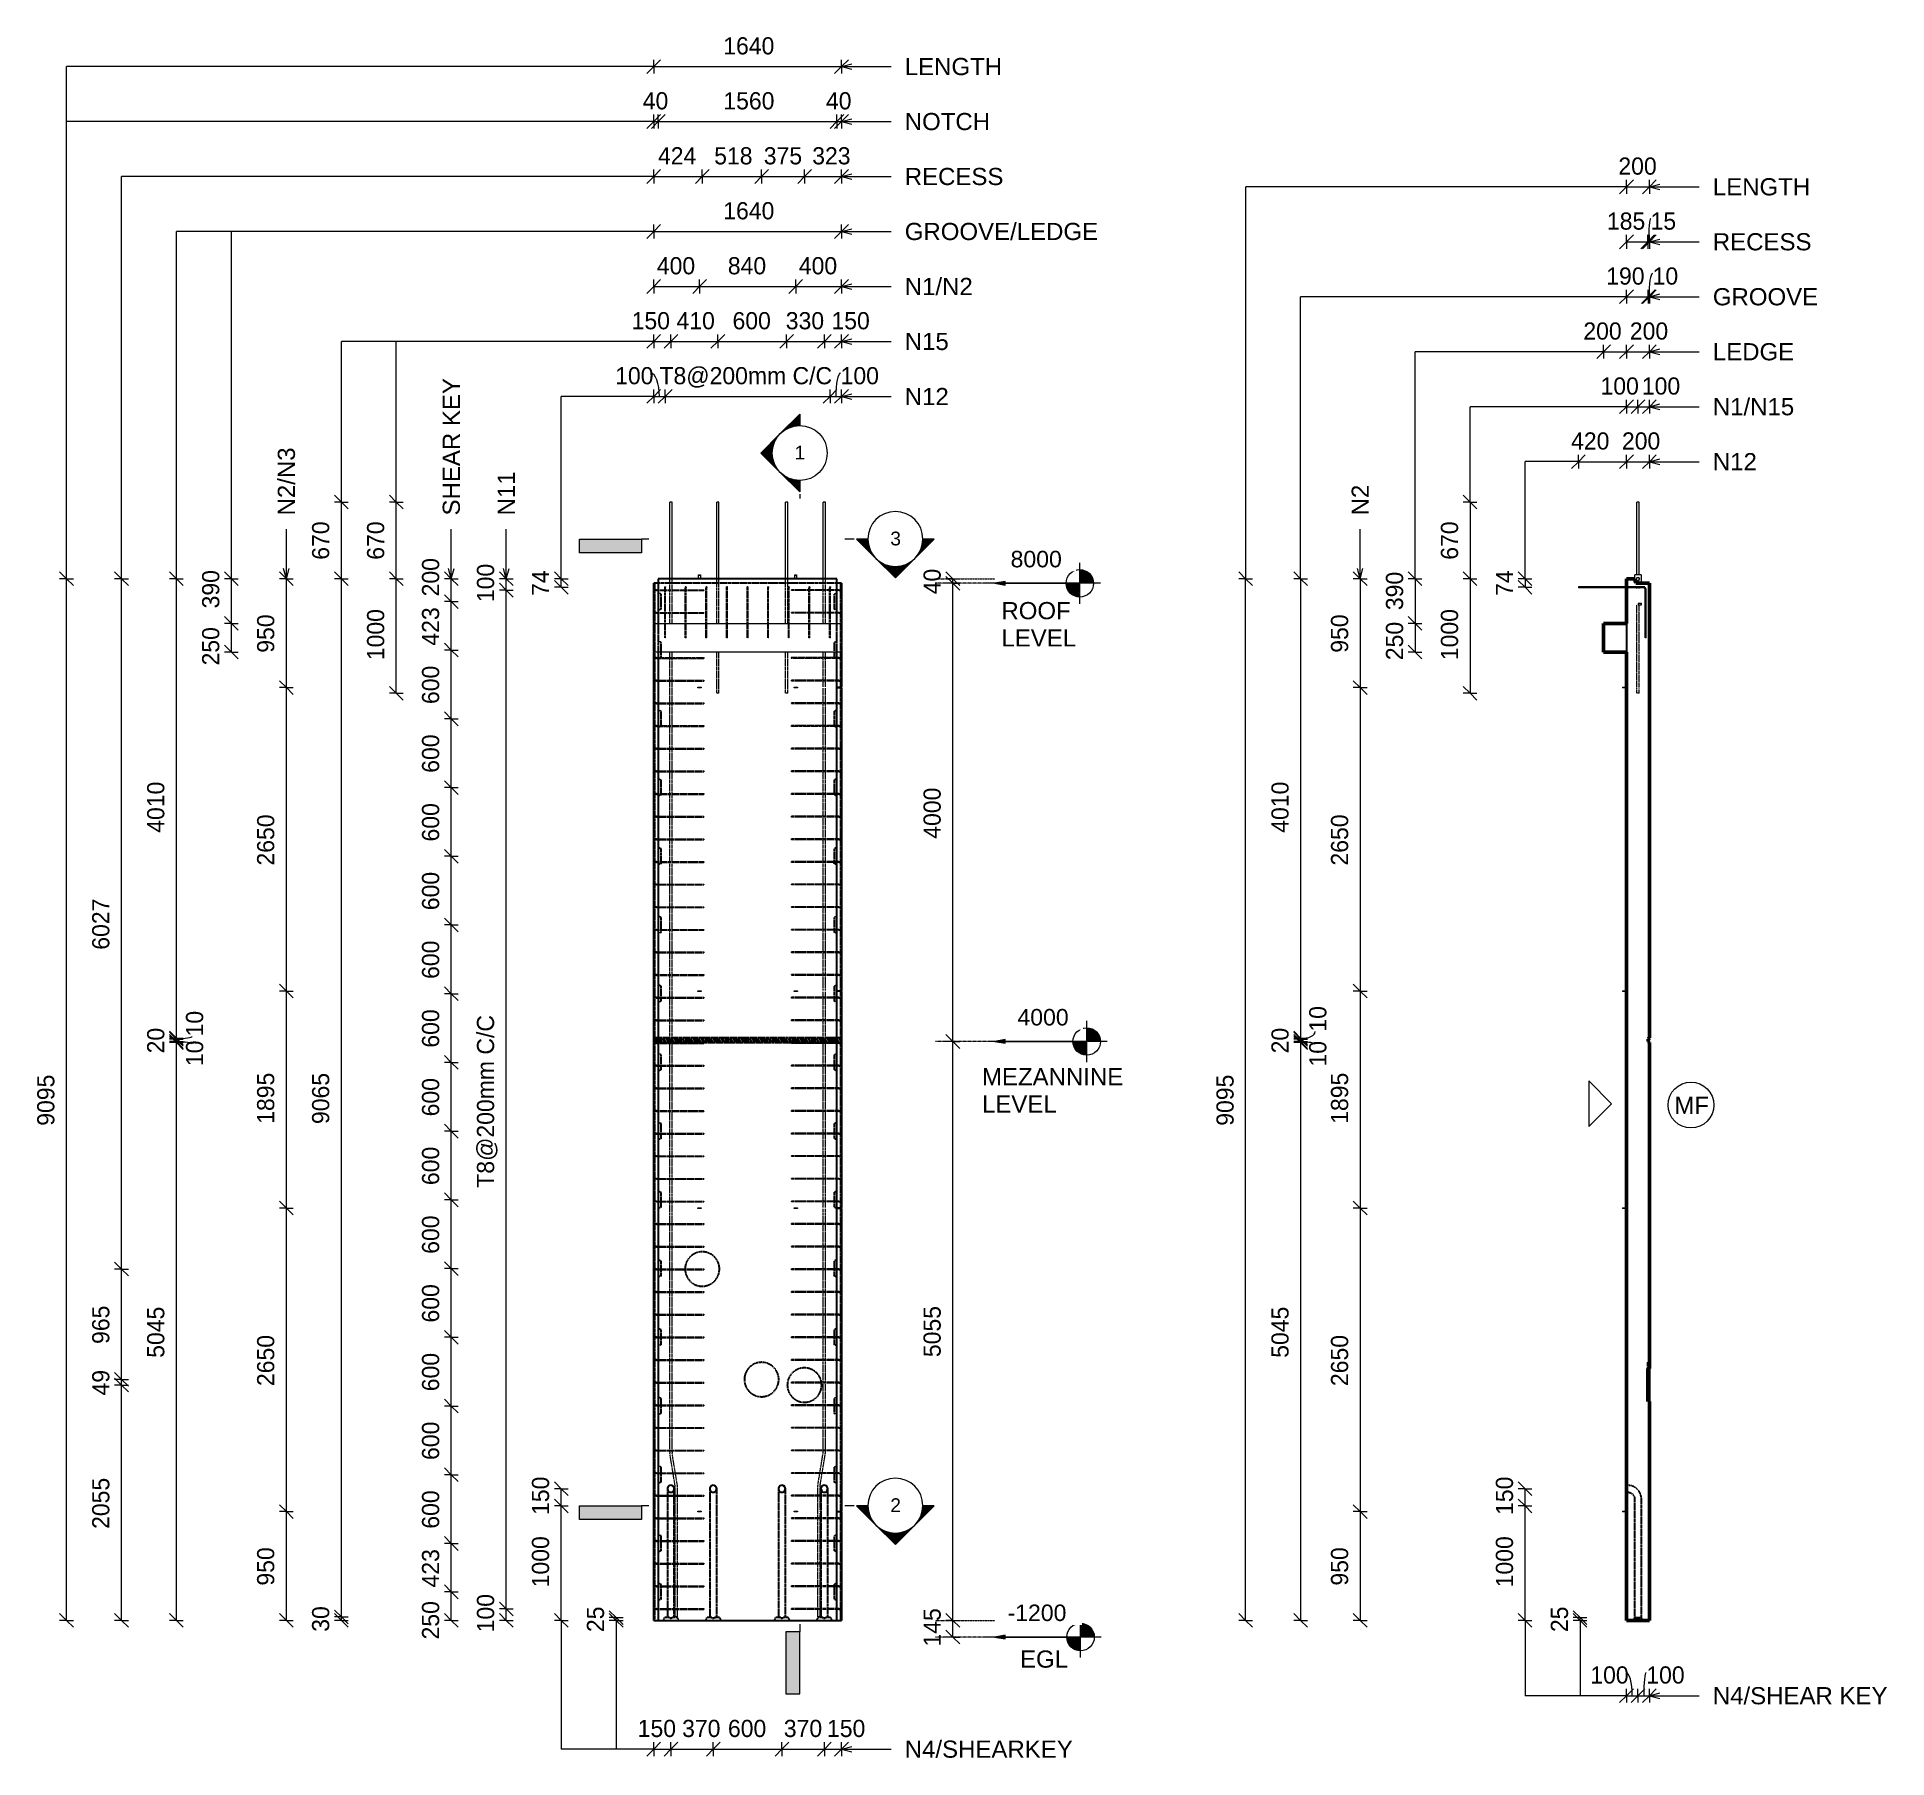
# Model space of a CAD drawing. Header units: millimetres. Extents: x -12091 to 4065, y -2596 to 12430.
import ezdxf

# ---------------------------------------------------------------- set-up
doc = ezdxf.new("R2010")
doc.units = ezdxf.units.MM
doc.linetypes.add('Dash', pattern=[6.36, 3.18, -3.18])
doc.linetypes.add('Overhead', pattern=[3.97, 2.38, -1.59])
for name, color, linetype, lineweight in [('A-ANNO-DIMS', 211, 'Continuous', 9), ('A-ANNO-DIMS-60', 211, 'Continuous', 9), ('A-DETL-MBND', 5, 'Continuous', 18), ('A-DETL-THIN', 151, 'Continuous', 18), ('A-FLOR-OVHD', 1, 'Overhead', 18), ('A-GENM', 13, 'Continuous', 18), ('A-WALL', 113, 'Continuous', 25), ('A-WALL-HDLN', 110, 'Dash', 25), ('G-ANNO-DIMS', 111, 'Continuous', 9), ('G-ANNO-SYMB', 111, 'Continuous', 9), ('G-ANNO-TEXT', 231, 'Continuous', 9), ('S-BEAM', 12, 'Continuous', 18), ('S-RBAR', 171, 'Continuous', 18)]:
    doc.layers.add(name, color=color, linetype=linetype, lineweight=lineweight)
doc.styles.add('Arial', font='arial.ttf', dxfattribs={"height": 120})
doc.styles.add('Arial_1', font='arial.ttf', dxfattribs={"height": 150})
doc.styles.add('Arial_2', font='arial.ttf', dxfattribs={"height": 144})
doc.styles.add('Nirmala UI Semilight', font='NirmalaS.ttf', dxfattribs={"height": 150})
doc.dimstyles.new('Arrow_Filled_-_2_5_NI_UI', dxfattribs={"dimscale": 304.8, "dimtxt": 157.104592, "dimasz": 0.393701, "dimexe": 0.19685, "dimexo": 0.0625, "dimgap": 0.19685, "dimtad": 1, "dimdec": 0, "dimzin": 0, "dimdsep": 46, "dimtxsty": 'Nirmala UI Semilight', "dimblk1": 'OBLIQUE', "dimblk2": 'OBLIQUE', "dimsah": 1, "dimcen": 0.09, "dimazin": 0, "dimtfac": 1, "dimtdec": 4, "dimtix": 1, "dimtmove": 2, "dimatfit": 3, "dimfxl": 0.19685, "dimfxlon": 1, "dimtvp": 1, "dimtolj": 1, "dimtzin": 0, "dimarcsym": 2})
doc.dimstyles.new('Arrow_Filled_-_2_5_NI_UI_1', dxfattribs={"dimscale": 304.8, "dimtxt": 157.104592, "dimasz": 0.393701, "dimexe": 0.19685, "dimexo": 0.0625, "dimgap": 0.19685, "dimtad": 1, "dimdec": 0, "dimzin": 0, "dimdsep": 46, "dimtxsty": 'Nirmala UI Semilight', "dimblk1": 'OBLIQUE', "dimblk2": 'OBLIQUE', "dimsah": 1, "dimcen": 0.09, "dimazin": 0, "dimtfac": 1, "dimtdec": 4, "dimtix": 1, "dimtmove": 0, "dimatfit": 3, "dimfxl": 0.19685, "dimfxlon": 1, "dimtvp": 1, "dimtolj": 1, "dimtzin": 0, "dimarcsym": 2})
doc.dimstyles.new('Arrow_Filled_-_2_5_NI_UI_2', dxfattribs={"dimscale": 304.8, "dimtxt": 157.104592, "dimasz": 0.393701, "dimexe": 0.19685, "dimexo": 0.0625, "dimgap": 0.19685, "dimtad": 1, "dimdec": 0, "dimzin": 0, "dimdsep": 46, "dimtxsty": 'Nirmala UI Semilight', "dimblk1": 'OBLIQUE', "dimblk2": 'OBLIQUE', "dimsah": 1, "dimcen": 0.09, "dimazin": 0, "dimtfac": 1, "dimtdec": 4, "dimtix": 1, "dimtmove": 1, "dimatfit": 3, "dimfxl": 0.19685, "dimfxlon": 1, "dimtvp": 1, "dimtolj": 1, "dimtzin": 0, "dimarcsym": 2})

msp = doc.modelspace()

# ---------------------------------------------------------------- texts
at = {"layer": 'G-ANNO-SYMB', "char_height": 120, "width": 115.443, "attachment_point": 1, "style": 'Arial'}
for s, insert in [('1', (-5474.5, 8862.4)), ('3', (-4639.1, 8111.3)), ('2', (-4639.1, -328.7))]:
    msp.add_mtext(s, dxfattribs=dict(at, insert=insert))
at = {"layer": 'G-ANNO-TEXT', "color": 7, "char_height": 150, "attachment_point": 1, "style": 'Arial_1'}
for s, insert, width in [('LENGTH', (-4512.9, 12247.1), 1029.367), ('NOTCH', (-4512.9, 11767.1), 904.304), ('RECESS', (-4512.9, 11287.1), 1038.987), ('LENGTH', (2544, 11197.2), 1029.367), ('GROOVE/LEDGE', (-4512.9, 10807.1), 2039.493), ('RECESS', (2544, 10717.2), 1038.987), ('N1/N2', (-4512.9, 10327.1), 716.709), ('GROOVE', (2544, 10237.2), 1111.139), ('N15', (-4512.9, 9847.1), 461.772), ('LEDGE', (2544, 9757.2), 856.202), ('N12', (-4512.9, 9366.2), 461.772), ('N1/N15', (2544, 9277.2), 856.202), ('N12', (2544, 8797.2), 461.772), ('ROOF', (-3668.9, 7496.7), 731.139), ('LEVEL', (-3668.9, 7258.6), 784.05), ('MEZANNINE', (-3838.7, 3427), 1486.329), ('LEVEL', (-3838.7, 3188.9), 784.05), ('MF', (2208.2, 3177.9), 360.759), ('EGL', (-3506.4, -1657.3), 505.063), ('N4/SHEAR KEY', (2544, -1977.2), 1842.278), ('N4/SHEARKEY', (-4512.8, -2443.9), 1770.126)]:
    msp.add_mtext(s, dxfattribs=dict(at, insert=insert, width=width))
at = {"layer": 'G-ANNO-TEXT', "color": 7, "char_height": 150, "attachment_point": 1, "rotation": 90, "style": 'Arial_1'}
for s, insert, width in [('SHEAR KEY', (-8547.9, 8252.6), 1447.848), ('N2/N3', (-9988.2, 8252.6), 716.709), ('N11', (-8067.9, 8252.6), 461.772), ('N2', (-610.4, 8253.3), 322.278)]:
    msp.add_mtext(s, dxfattribs=dict(at, insert=insert, width=width))

# ---------------------------------------------------------------- blocks, each defined once
blk = doc.blocks.new('RR spread anchor face based - RR-SA-7_5-260-1726841-Elevation Front')
at = {"layer": 'A-GENM'}
for p, q in [((-6313, 7728), (-6313, 7733)), ((-6313, 7733), (-6297, 7733)), ((-6313, 7700), (-6313, 7728)), ((-6297, 7728), (-6313, 7728)), ((-6297, 7733), (-6297, 7728)), ((-6297, 7728), (-6297, 7700))]:
    blk.add_line(p, q, dxfattribs=at)
blk = doc.blocks.new('RR spread anchor face based - RR-SA-2_5-200-1726821-Elevation Front')
at = {"layer": 'A-GENM'}
for p, q in [((-5105, 6755), (-5070, 6755)), ((-5070, 6745), (-5105, 6745)), ((-5070, 6755), (-5065, 6755)), ((-5070, 6745), (-5070, 6755)), ((-5065, 6745), (-5070, 6745)), ((-5065, 6755), (-5065, 6745))]:
    blk.add_line(p, q, dxfattribs=at)
blk = doc.blocks.new('RR spread anchor face based - RR-SA-1_4-160-1726851-Elevation Front')
at = {"layer": 'A-GENM'}
for p, q in [((-6320, 6753), (-6318, 6753)), ((-6320, 6747), (-6320, 6753)), ((-6318, 6747), (-6320, 6747)), ((-6318, 6753), (-6293, 6753)), ((-6318, 6753), (-6318, 6747)), ((-6293, 6747), (-6318, 6747)), ((-6293, 6753), (-6290, 6753)), ((-6293, 6753), (-6293, 6747)), ((-6290, 6747), (-6293, 6747)), ((-6290, 6753), (-6290, 6747))]:
    blk.add_line(p, q, dxfattribs=at)
blk = doc.blocks.new('RR spread anchor face based - RR-SA-7_5-260-1726841-Elevation Right')
at = {"layer": 'A-GENM'}
for p, q in [((12986, 7733), (12984, 7728)), ((12984, 7728), (12984, 7700)), ((13041, 7733), (12986, 7733)), ((13001, 7695), (13001, 7699)), ((13027, 7699), (13027, 7695)), ((13044, 7728), (13041, 7733)), ((13044, 7660), (13044, 7728)), ((13044, 7483), (13014, 7483)), ((13014, 7483), (13014, 7473)), ((13014, 7473), (13044, 7473)), ((13044, 7473), (13044, 7483))]:
    blk.add_line(p, q, dxfattribs=at)
for centre, start, end in [((13014, 7699), 0, 180), ((13014, 7695), 180, 0)]:
    blk.add_arc(centre, 13, start, end, dxfattribs=at)
blk = doc.blocks.new('RR spread anchor face based - RR-SA-1_4-160-1726851-Elevation Right')
at = {"layer": 'A-GENM'}
for p, q in [((12879, 6753), (12884, 6753)), ((12879, 6753), (12879, 6747)), ((12884, 6747), (12879, 6747)), ((12884, 6753), (12914, 6753)), ((12884, 6753), (12884, 6747)), ((12914, 6747), (12884, 6747))]:
    blk.add_line(p, q, dxfattribs=at)
blk = doc.blocks.new('Detail View - M_Section Tail - Filled Horizontal-14034-Elevation Front')
at = {"layer": 'G-ANNO-SYMB'}
blk.add_hatch(color=256, dxfattribs=at).paths.add_polyline_path([(-6812, -513), (-6812, -393), (-7352, -393), (-7352, -513)])
for p, q in [((-7352, -513), (-7352, -393)), ((-7352, -393), (-6812, -393)), ((-6812, -393), (-6812, -513)), ((-6812, -513), (-7352, -513))]:
    blk.add_line(p, q, dxfattribs=at)
blk = doc.blocks.new('Detail View - M_Section Head - Filled SHOP DWG-1002450-Elevation Front')
at = {"layer": 'G-ANNO-SYMB'}
h = blk.add_hatch(color=256, dxfattribs=at)
edge = h.paths.add_edge_path()
edge.add_line((-4935, -393), (-4835, -393))
edge.add_arc((-4595, -393), 240, 180, 225)
edge.add_line((-4765, -563), (-4935, -393))
h = blk.add_hatch(color=256, dxfattribs=at)
edge = h.paths.add_edge_path()
edge.add_line((-4256, -393), (-4425, -563))
edge.add_arc((-4595, -393), 240, 315, 360)
edge.add_line((-4355, -393), (-4256, -393))
h = blk.add_hatch(color=256, dxfattribs=at)
edge = h.paths.add_edge_path()
edge.add_line((-4595, -733), (-4765, -563))
edge.add_arc((-4595, -393), 240, 225, 270)
edge.add_line((-4595, -633), (-4595, -733))
h = blk.add_hatch(color=256, dxfattribs=at)
edge = h.paths.add_edge_path()
edge.add_line((-4595, -733), (-4595, -633))
edge.add_arc((-4595, -393), 240, 270, 315)
edge.add_line((-4425, -563), (-4595, -733))
for p, q in [((-4595, -733), (-4935, -393)), ((-4835, -393), (-4935, -393)), ((-4935, -393), (-4765, -563)), ((-4835, -393), (-4935, -393)), ((-4595, -733), (-4256, -393)), ((-4425, -563), (-4256, -393)), ((-4355, -393), (-4256, -393)), ((-4256, -393), (-4355, -393)), ((-4765, -563), (-4595, -733)), ((-4595, -733), (-4425, -563)), ((-4595, -633), (-4595, -733)), ((-4595, -733), (-4595, -633))]:
    blk.add_line(p, q, dxfattribs=at)
for start, end in [(360, 180), (180, 360), (180, 225), (315, 0), (225, 270), (270, 315)]:
    blk.add_arc((-4595, -393), 240, start, end, dxfattribs=at)
blk = doc.blocks.new('DIMBLOCK1-Elevation Front')
at = {"layer": 'A-ANNO-DIMS-60'}
for p, q in [((-6705, -2519), (-6765, -2579)), ((-6705, -2519), (-6645, -2459)), ((-6705, -2519), (-6705, -2459)), ((-6705, -2519), (-6555, -2519)), ((-6705, -2519), (-6705, -2579)), ((-6555, -2519), (-6615, -2579)), ((-6555, -2519), (-6495, -2459)), ((-6555, -2519), (-6555, -2459)), ((-6555, -2519), (-6555, -2579))]:
    blk.add_line(p, q, dxfattribs=at)
at = {"layer": 'A-ANNO-DIMS-60', "color": 0, "insert": (-6845, -2263), "char_height": 150, "width": 370.2, "attachment_point": 1, "line_spacing_factor": 1.142579, "style": 'Nirmala UI Semilight'}
blk.add_mtext('150', dxfattribs=at)
blk = doc.blocks.new('_Oblique')
at = {"color": 0, "linetype": 'ByBlock', "lineweight": -2}
blk.add_line((-0.5, -0.5), (0.5, 0.5), dxfattribs=at)
blk = doc.blocks.new('DIMBLOCK2-Elevation Front')
at = {"layer": 'A-ANNO-DIMS-60'}
for p, q in [((-6555, -2519), (-6615, -2579)), ((-6555, -2519), (-6495, -2459)), ((-6555, -2519), (-6555, -2459)), ((-6555, -2519), (-6185, -2519)), ((-6555, -2519), (-6555, -2579)), ((-6185, -2519), (-6245, -2579)), ((-6185, -2519), (-6125, -2459)), ((-6185, -2519), (-6185, -2459)), ((-6185, -2519), (-6185, -2579))]:
    blk.add_line(p, q, dxfattribs=at)
at = {"layer": 'A-ANNO-DIMS-60', "color": 0, "insert": (-6457, -2263), "char_height": 150, "width": 404.47, "attachment_point": 1, "line_spacing_factor": 1.142579, "style": 'Nirmala UI Semilight'}
blk.add_mtext('370', dxfattribs=at)
blk = doc.blocks.new('DIMBLOCK3-Elevation Front')
at = {"layer": 'A-ANNO-DIMS-60'}
for p, q in [((-6185, -2519), (-6245, -2579)), ((-6185, -2519), (-6125, -2459)), ((-6185, -2519), (-6185, -2459)), ((-6185, -2519), (-5585, -2519)), ((-6185, -2519), (-6185, -2579)), ((-5585, -2519), (-5645, -2579)), ((-5585, -2519), (-5525, -2459)), ((-5585, -2519), (-5585, -2459)), ((-5585, -2519), (-5585, -2579))]:
    blk.add_line(p, q, dxfattribs=at)
at = {"layer": 'A-ANNO-DIMS-60', "color": 0, "insert": (-6057, -2263), "char_height": 150, "width": 411.33, "attachment_point": 1, "line_spacing_factor": 1.142579, "style": 'Nirmala UI Semilight'}
blk.add_mtext('600', dxfattribs=at)
blk = doc.blocks.new('DIMBLOCK4-Elevation Front')
at = {"layer": 'A-ANNO-DIMS-60'}
for p, q in [((-5585, -2519), (-5645, -2579)), ((-5585, -2519), (-5525, -2459)), ((-5585, -2519), (-5585, -2459)), ((-5585, -2519), (-5215, -2519)), ((-5585, -2519), (-5585, -2579)), ((-5215, -2519), (-5275, -2579)), ((-5215, -2519), (-5155, -2459)), ((-5215, -2519), (-5215, -2459)), ((-5215, -2519), (-5215, -2579))]:
    blk.add_line(p, q, dxfattribs=at)
at = {"layer": 'A-ANNO-DIMS-60', "color": 0, "insert": (-5569, -2263), "char_height": 150, "width": 404.47, "attachment_point": 1, "line_spacing_factor": 1.142579, "style": 'Nirmala UI Semilight'}
blk.add_mtext('370', dxfattribs=at)
blk = doc.blocks.new('DIMBLOCK5-Elevation Front')
at = {"layer": 'A-ANNO-DIMS-60'}
for p, q in [((-5215, -2519), (-5275, -2579)), ((-5215, -2519), (-5155, -2459)), ((-5215, -2519), (-5215, -2459)), ((-5215, -2519), (-5065, -2519)), ((-5215, -2519), (-5215, -2579)), ((-5065, -2519), (-5125, -2579)), ((-5065, -2519), (-5005, -2459)), ((-5065, -2519), (-5065, -2459)), ((-5065, -2519), (-5065, -2579))]:
    blk.add_line(p, q, dxfattribs=at)
at = {"layer": 'A-ANNO-DIMS-60', "color": 0, "insert": (-5192, -2263), "char_height": 150, "width": 370.2, "attachment_point": 1, "line_spacing_factor": 1.142579, "style": 'Nirmala UI Semilight'}
blk.add_mtext('150', dxfattribs=at)
blk = doc.blocks.new('DIMBLOCK6-Elevation Front')
at = {"layer": 'A-ANNO-DIMS-60'}
for p, q in [((-7033, -1370), (-7093, -1310)), ((-7033, -1395), (-7093, -1335)), ((-7033, -1370), (-7093, -1370)), ((-7033, -1395), (-7093, -1395)), ((-7033, -1395), (-7033, -1370)), ((-7033, -1370), (-6973, -1430)), ((-7033, -1370), (-6973, -1370)), ((-7033, -1395), (-6973, -1455)), ((-7033, -1395), (-6973, -1395))]:
    blk.add_line(p, q, dxfattribs=at)
at = {"layer": 'A-ANNO-DIMS-60', "color": 0, "insert": (-7289, -1497), "char_height": 150, "width": 274.22, "attachment_point": 1, "rotation": 90, "line_spacing_factor": 1.142579, "style": 'Nirmala UI Semilight'}
blk.add_mtext('25', dxfattribs=at)
blk = doc.blocks.new('DIMBLOCK7-Elevation Front')
at = {"layer": 'A-ANNO-DIMS-60'}
for p, q in [((-7513, -395), (-7573, -335)), ((-7513, -395), (-7573, -395)), ((-7513, -1395), (-7513, -395)), ((-7513, -395), (-7453, -455)), ((-7513, -395), (-7453, -395)), ((-7513, -1395), (-7573, -1335)), ((-7513, -1395), (-7573, -1395)), ((-7513, -1395), (-7453, -1455)), ((-7513, -1395), (-7453, -1395))]:
    blk.add_line(p, q, dxfattribs=at)
at = {"layer": 'A-ANNO-DIMS-60', "color": 0, "insert": (-7769, -1106), "char_height": 150, "width": 507.31, "attachment_point": 1, "rotation": 90, "line_spacing_factor": 1.142579, "style": 'Nirmala UI Semilight'}
blk.add_mtext('1000', dxfattribs=at)
blk = doc.blocks.new('DIMBLOCK8-Elevation Front')
at = {"layer": 'A-ANNO-DIMS-60'}
for p, q in [((-7513, -245), (-7573, -185)), ((-7513, -245), (-7573, -245)), ((-7513, -395), (-7513, -245)), ((-7513, -245), (-7453, -305)), ((-7513, -245), (-7453, -245)), ((-7513, -395), (-7573, -335)), ((-7513, -395), (-7573, -395)), ((-7513, -395), (-7453, -455)), ((-7513, -395), (-7453, -395))]:
    blk.add_line(p, q, dxfattribs=at)
at = {"layer": 'A-ANNO-DIMS-60', "color": 0, "insert": (-7769, -474), "char_height": 150, "width": 370.2, "attachment_point": 1, "rotation": 90, "line_spacing_factor": 1.142579, "style": 'Nirmala UI Semilight'}
blk.add_mtext('150', dxfattribs=at)
blk = doc.blocks.new('DIMBLOCK9-Elevation Front')
at = {"layer": 'A-ANNO-DIMS-60'}
for p, q in [((-6705, 9292), (-6765, 9232)), ((-6705, 9292), (-6645, 9352)), ((-6705, 9292), (-6705, 9352)), ((-6705, 9292), (-6605, 9292)), ((-6705, 9292), (-6705, 9232)), ((-6605, 9292), (-6665, 9232)), ((-6605, 9292), (-6545, 9352)), ((-6605, 9292), (-6605, 9352)), ((-6605, 9292), (-6605, 9232))]:
    blk.add_line(p, q, dxfattribs=at)
blk.add_ellipse((-6733, 9292), major_axis=(0, 203), ratio=0.384682, start_param=4.712389, end_param=6.283185, dxfattribs=at)
at = {"layer": 'A-ANNO-DIMS-60', "color": 0, "insert": (-7042, 9548), "char_height": 150, "width": 370.2, "attachment_point": 1, "line_spacing_factor": 1.142579, "style": 'Nirmala UI Semilight'}
blk.add_mtext('100', dxfattribs=at)
blk = doc.blocks.new('DIMBLOCK10-Elevation Front')
at = {"layer": 'A-ANNO-DIMS-60'}
for p, q in [((-6605, 9292), (-6665, 9232)), ((-6605, 9292), (-6545, 9352)), ((-6605, 9292), (-6605, 9352)), ((-6605, 9292), (-5165, 9292)), ((-6605, 9292), (-6605, 9232)), ((-5165, 9292), (-5225, 9232)), ((-5165, 9292), (-5105, 9352)), ((-5165, 9292), (-5165, 9352)), ((-5165, 9292), (-5165, 9232))]:
    blk.add_line(p, q, dxfattribs=at)
at = {"layer": 'A-ANNO-DIMS-60', "color": 0, "insert": (-6655, 9548), "char_height": 150, "width": 1847.55, "attachment_point": 1, "line_spacing_factor": 1.142579, "style": 'Nirmala UI Semilight'}
blk.add_mtext('T8@200mm C/C', dxfattribs=at)
blk = doc.blocks.new('DIMBLOCK11-Elevation Front')
at = {"layer": 'A-ANNO-DIMS-60'}
for p, q in [((-5165, 9292), (-5225, 9232)), ((-5165, 9292), (-5105, 9352)), ((-5165, 9292), (-5165, 9352)), ((-5165, 9292), (-5065, 9292)), ((-5165, 9292), (-5165, 9232)), ((-5065, 9292), (-5125, 9232)), ((-5065, 9292), (-5005, 9352)), ((-5065, 9292), (-5065, 9352)), ((-5065, 9292), (-5065, 9232))]:
    blk.add_line(p, q, dxfattribs=at)
blk.add_ellipse((-5073, 9292), major_axis=(0, 203), ratio=0.209126, start_param=0, end_param=1.570796, dxfattribs=at)
at = {"layer": 'A-ANNO-DIMS-60', "color": 0, "insert": (-5073, 9548), "char_height": 150, "width": 370.2, "attachment_point": 1, "line_spacing_factor": 1.142579, "style": 'Nirmala UI Semilight'}
blk.add_mtext('100', dxfattribs=at)
blk = doc.blocks.new('DIMBLOCK12-Elevation Front')
at = {"layer": 'A-ANNO-DIMS-60'}
for p, q in [((-6705, 9772), (-6765, 9712)), ((-6705, 9772), (-6645, 9832)), ((-6705, 9772), (-6705, 9832)), ((-6705, 9772), (-6555, 9772)), ((-6705, 9772), (-6705, 9712)), ((-6555, 9772), (-6615, 9712)), ((-6555, 9772), (-6495, 9832)), ((-6555, 9772), (-6555, 9832)), ((-6555, 9772), (-6555, 9712))]:
    blk.add_line(p, q, dxfattribs=at)
at = {"layer": 'A-ANNO-DIMS-60', "color": 0, "insert": (-6898, 10028), "char_height": 150, "width": 370.2, "attachment_point": 1, "line_spacing_factor": 1.142579, "style": 'Nirmala UI Semilight'}
blk.add_mtext('150', dxfattribs=at)
blk = doc.blocks.new('DIMBLOCK13-Elevation Front')
at = {"layer": 'A-ANNO-DIMS-60'}
for p, q in [((-6555, 9772), (-6615, 9712)), ((-6555, 9772), (-6495, 9832)), ((-6555, 9772), (-6555, 9832)), ((-6555, 9772), (-6145, 9772)), ((-6555, 9772), (-6555, 9712)), ((-6145, 9772), (-6205, 9712)), ((-6145, 9772), (-6085, 9832)), ((-6145, 9772), (-6145, 9832)), ((-6145, 9772), (-6145, 9712))]:
    blk.add_line(p, q, dxfattribs=at)
at = {"layer": 'A-ANNO-DIMS-60', "color": 0, "insert": (-6506, 10028), "char_height": 150, "width": 373.62, "attachment_point": 1, "line_spacing_factor": 1.142579, "style": 'Nirmala UI Semilight'}
blk.add_mtext('410', dxfattribs=at)
blk = doc.blocks.new('DIMBLOCK14-Elevation Front')
at = {"layer": 'A-ANNO-DIMS-60'}
for p, q in [((-6145, 9772), (-6205, 9712)), ((-6145, 9772), (-6085, 9832)), ((-6145, 9772), (-6145, 9832)), ((-6145, 9772), (-5545, 9772)), ((-6145, 9772), (-6145, 9712)), ((-5545, 9772), (-5605, 9712)), ((-5545, 9772), (-5485, 9832)), ((-5545, 9772), (-5545, 9832)), ((-5545, 9772), (-5545, 9712))]:
    blk.add_line(p, q, dxfattribs=at)
at = {"layer": 'A-ANNO-DIMS-60', "color": 0, "insert": (-6017, 10028), "char_height": 150, "width": 411.33, "attachment_point": 1, "line_spacing_factor": 1.142579, "style": 'Nirmala UI Semilight'}
blk.add_mtext('600', dxfattribs=at)
blk = doc.blocks.new('DIMBLOCK15-Elevation Front')
at = {"layer": 'A-ANNO-DIMS-60'}
for p, q in [((-5545, 9772), (-5605, 9712)), ((-5545, 9772), (-5485, 9832)), ((-5545, 9772), (-5545, 9832)), ((-5545, 9772), (-5215, 9772)), ((-5545, 9772), (-5545, 9712)), ((-5215, 9772), (-5275, 9712)), ((-5215, 9772), (-5155, 9832)), ((-5215, 9772), (-5215, 9832)), ((-5215, 9772), (-5215, 9712))]:
    blk.add_line(p, q, dxfattribs=at)
at = {"layer": 'A-ANNO-DIMS-60', "color": 0, "insert": (-5552, 10028), "char_height": 150, "width": 411.33, "attachment_point": 1, "line_spacing_factor": 1.142579, "style": 'Nirmala UI Semilight'}
blk.add_mtext('330', dxfattribs=at)
blk = doc.blocks.new('DIMBLOCK16-Elevation Front')
at = {"layer": 'A-ANNO-DIMS-60'}
for p, q in [((-5215, 9772), (-5275, 9712)), ((-5215, 9772), (-5155, 9832)), ((-5215, 9772), (-5215, 9832)), ((-5215, 9772), (-5065, 9772)), ((-5215, 9772), (-5215, 9712)), ((-5065, 9772), (-5125, 9712)), ((-5065, 9772), (-5005, 9832)), ((-5065, 9772), (-5065, 9832)), ((-5065, 9772), (-5065, 9712))]:
    blk.add_line(p, q, dxfattribs=at)
at = {"layer": 'A-ANNO-DIMS-60', "color": 0, "insert": (-5153, 10028), "char_height": 150, "width": 370.2, "attachment_point": 1, "line_spacing_factor": 1.142579, "style": 'Nirmala UI Semilight'}
blk.add_mtext('150', dxfattribs=at)
blk = doc.blocks.new('DIMBLOCK17-Elevation Front')
at = {"layer": 'A-ANNO-DIMS-60'}
for p, q in [((-6705, 10252), (-6765, 10192)), ((-6705, 10252), (-6645, 10312)), ((-6705, 10252), (-6705, 10312)), ((-6705, 10252), (-6305, 10252)), ((-6705, 10252), (-6705, 10192)), ((-6305, 10252), (-6365, 10192)), ((-6305, 10252), (-6245, 10312)), ((-6305, 10252), (-6305, 10312)), ((-6305, 10252), (-6305, 10192))]:
    blk.add_line(p, q, dxfattribs=at)
at = {"layer": 'A-ANNO-DIMS-60', "color": 0, "insert": (-6678, 10508), "char_height": 150, "width": 414.76, "attachment_point": 1, "line_spacing_factor": 1.142579, "style": 'Nirmala UI Semilight'}
blk.add_mtext('400', dxfattribs=at)
blk = doc.blocks.new('DIMBLOCK18-Elevation Front')
at = {"layer": 'A-ANNO-DIMS-60'}
for p, q in [((-6305, 10252), (-6365, 10192)), ((-6305, 10252), (-6245, 10312)), ((-6305, 10252), (-6305, 10312)), ((-6305, 10252), (-5465, 10252)), ((-6305, 10252), (-6305, 10192)), ((-5465, 10252), (-5525, 10192)), ((-5465, 10252), (-5405, 10312)), ((-5465, 10252), (-5465, 10312)), ((-5465, 10252), (-5465, 10192))]:
    blk.add_line(p, q, dxfattribs=at)
at = {"layer": 'A-ANNO-DIMS-60', "color": 0, "insert": (-6058, 10508), "char_height": 150, "width": 414.76, "attachment_point": 1, "line_spacing_factor": 1.142579, "style": 'Nirmala UI Semilight'}
blk.add_mtext('840', dxfattribs=at)
blk = doc.blocks.new('DIMBLOCK19-Elevation Front')
at = {"layer": 'A-ANNO-DIMS-60'}
for p, q in [((-5465, 10252), (-5525, 10192)), ((-5465, 10252), (-5405, 10312)), ((-5465, 10252), (-5465, 10312)), ((-5465, 10252), (-5065, 10252)), ((-5465, 10252), (-5465, 10192)), ((-5065, 10252), (-5125, 10192)), ((-5065, 10252), (-5005, 10312)), ((-5065, 10252), (-5065, 10312)), ((-5065, 10252), (-5065, 10192))]:
    blk.add_line(p, q, dxfattribs=at)
at = {"layer": 'A-ANNO-DIMS-60', "color": 0, "insert": (-5438, 10508), "char_height": 150, "width": 414.76, "attachment_point": 1, "line_spacing_factor": 1.142579, "style": 'Nirmala UI Semilight'}
blk.add_mtext('400', dxfattribs=at)
blk = doc.blocks.new('DIMBLOCK20-Elevation Front')
at = {"layer": 'A-ANNO-DIMS-60'}
for p, q in [((-6705, 10732), (-6765, 10672)), ((-6705, 10732), (-6645, 10792)), ((-6705, 10732), (-6705, 10792)), ((-6705, 10732), (-5065, 10732)), ((-6705, 10732), (-6705, 10672)), ((-5065, 10732), (-5125, 10672)), ((-5065, 10732), (-5005, 10792)), ((-5065, 10732), (-5065, 10792)), ((-5065, 10732), (-5065, 10672))]:
    blk.add_line(p, q, dxfattribs=at)
at = {"layer": 'A-ANNO-DIMS-60', "color": 0, "insert": (-6098, 10988), "char_height": 150, "width": 510.73, "attachment_point": 1, "line_spacing_factor": 1.142579, "style": 'Nirmala UI Semilight'}
blk.add_mtext('1640', dxfattribs=at)
blk = doc.blocks.new('DIMBLOCK21-Elevation Front')
at = {"layer": 'A-ANNO-DIMS-60'}
for p, q in [((-6705, 11692), (-6765, 11632)), ((-6665, 11692), (-6725, 11632)), ((-6705, 11692), (-6645, 11752)), ((-6705, 11692), (-6705, 11752)), ((-6705, 11692), (-6665, 11692)), ((-6705, 11692), (-6705, 11632)), ((-6665, 11692), (-6605, 11752)), ((-6665, 11692), (-6665, 11752)), ((-6665, 11692), (-6665, 11632))]:
    blk.add_line(p, q, dxfattribs=at)
at = {"layer": 'A-ANNO-DIMS-60', "color": 0, "insert": (-6801, 11948), "char_height": 150, "width": 277.65, "attachment_point": 1, "line_spacing_factor": 1.142579, "style": 'Nirmala UI Semilight'}
blk.add_mtext('40', dxfattribs=at)
blk = doc.blocks.new('DIMBLOCK22-Elevation Front')
at = {"layer": 'A-ANNO-DIMS-60'}
for p, q in [((-6665, 11692), (-6725, 11632)), ((-6665, 11692), (-6605, 11752)), ((-6665, 11692), (-6665, 11752)), ((-6665, 11692), (-5105, 11692)), ((-6665, 11692), (-6665, 11632)), ((-5105, 11692), (-5165, 11632)), ((-5105, 11692), (-5045, 11752)), ((-5105, 11692), (-5105, 11752)), ((-5105, 11692), (-5105, 11632))]:
    blk.add_line(p, q, dxfattribs=at)
at = {"layer": 'A-ANNO-DIMS-60', "color": 0, "insert": (-6097, 11948), "char_height": 150, "width": 507.31, "attachment_point": 1, "line_spacing_factor": 1.142579, "style": 'Nirmala UI Semilight'}
blk.add_mtext('1560', dxfattribs=at)
blk = doc.blocks.new('DIMBLOCK23-Elevation Front')
at = {"layer": 'A-ANNO-DIMS-60'}
for p, q in [((-5105, 11692), (-5165, 11632)), ((-5065, 11692), (-5125, 11632)), ((-5105, 11692), (-5045, 11752)), ((-5105, 11692), (-5105, 11752)), ((-5105, 11692), (-5065, 11692)), ((-5105, 11692), (-5105, 11632)), ((-5065, 11692), (-5005, 11752)), ((-5065, 11692), (-5065, 11752)), ((-5065, 11692), (-5065, 11632))]:
    blk.add_line(p, q, dxfattribs=at)
at = {"layer": 'A-ANNO-DIMS-60', "color": 0, "insert": (-5201, 11948), "char_height": 150, "width": 277.65, "attachment_point": 1, "line_spacing_factor": 1.142579, "style": 'Nirmala UI Semilight'}
blk.add_mtext('40', dxfattribs=at)
blk = doc.blocks.new('DIMBLOCK24-Elevation Front')
at = {"layer": 'A-ANNO-DIMS-60'}
for p, q in [((-6705, 11212), (-6765, 11152)), ((-6705, 11212), (-6645, 11272)), ((-6705, 11212), (-6705, 11272)), ((-6705, 11212), (-6281, 11212)), ((-6705, 11212), (-6705, 11152)), ((-6281, 11212), (-6341, 11152)), ((-6281, 11212), (-6221, 11272)), ((-6281, 11212), (-6281, 11272)), ((-6281, 11212), (-6281, 11152))]:
    blk.add_line(p, q, dxfattribs=at)
at = {"layer": 'A-ANNO-DIMS-60', "color": 0, "insert": (-6668, 11468), "char_height": 150, "width": 418.18, "attachment_point": 1, "line_spacing_factor": 1.142579, "style": 'Nirmala UI Semilight'}
blk.add_mtext('424', dxfattribs=at)
blk = doc.blocks.new('DIMBLOCK25-Elevation Front')
at = {"layer": 'A-ANNO-DIMS-60'}
for p, q in [((-6281, 11212), (-6341, 11152)), ((-6281, 11212), (-6221, 11272)), ((-6281, 11212), (-6281, 11272)), ((-6281, 11212), (-5763, 11212)), ((-6281, 11212), (-6281, 11152)), ((-5763, 11212), (-5823, 11152)), ((-5763, 11212), (-5703, 11272)), ((-5763, 11212), (-5763, 11272)), ((-5763, 11212), (-5763, 11152))]:
    blk.add_line(p, q, dxfattribs=at)
at = {"layer": 'A-ANNO-DIMS-60', "color": 0, "insert": (-6177, 11468), "char_height": 150, "width": 370.2, "attachment_point": 1, "line_spacing_factor": 1.142579, "style": 'Nirmala UI Semilight'}
blk.add_mtext('518', dxfattribs=at)
blk = doc.blocks.new('DIMBLOCK26-Elevation Front')
at = {"layer": 'A-ANNO-DIMS-60'}
for p, q in [((-5763, 11212), (-5823, 11152)), ((-5763, 11212), (-5703, 11272)), ((-5763, 11212), (-5763, 11272)), ((-5763, 11212), (-5388, 11212)), ((-5763, 11212), (-5763, 11152)), ((-5388, 11212), (-5448, 11152)), ((-5388, 11212), (-5328, 11272)), ((-5388, 11212), (-5388, 11272)), ((-5388, 11212), (-5388, 11152))]:
    blk.add_line(p, q, dxfattribs=at)
at = {"layer": 'A-ANNO-DIMS-60', "color": 0, "insert": (-5744, 11468), "char_height": 150, "width": 404.47, "attachment_point": 1, "line_spacing_factor": 1.142579, "style": 'Nirmala UI Semilight'}
blk.add_mtext('375', dxfattribs=at)
blk = doc.blocks.new('DIMBLOCK27-Elevation Front')
at = {"layer": 'A-ANNO-DIMS-60'}
for p, q in [((-5388, 11212), (-5448, 11152)), ((-5388, 11212), (-5328, 11272)), ((-5388, 11212), (-5388, 11272)), ((-5388, 11212), (-5065, 11212)), ((-5388, 11212), (-5388, 11152)), ((-5065, 11212), (-5125, 11152)), ((-5065, 11212), (-5005, 11272)), ((-5065, 11212), (-5065, 11272)), ((-5065, 11212), (-5065, 11152))]:
    blk.add_line(p, q, dxfattribs=at)
at = {"layer": 'A-ANNO-DIMS-60', "color": 0, "insert": (-5321, 11468), "char_height": 150, "width": 411.33, "attachment_point": 1, "line_spacing_factor": 1.142579, "style": 'Nirmala UI Semilight'}
blk.add_mtext('323', dxfattribs=at)
blk = doc.blocks.new('DIMBLOCK28-Elevation Front')
at = {"layer": 'A-ANNO-DIMS-60'}
for p, q in [((-6705, 12172), (-6765, 12112)), ((-6705, 12172), (-6645, 12232)), ((-6705, 12172), (-6705, 12232)), ((-6705, 12172), (-5065, 12172)), ((-6705, 12172), (-6705, 12112)), ((-5065, 12172), (-5125, 12112)), ((-5065, 12172), (-5005, 12232)), ((-5065, 12172), (-5065, 12232)), ((-5065, 12172), (-5065, 12112))]:
    blk.add_line(p, q, dxfattribs=at)
at = {"layer": 'A-ANNO-DIMS-60', "color": 0, "insert": (-6098, 12428), "char_height": 150, "width": 510.73, "attachment_point": 1, "line_spacing_factor": 1.142579, "style": 'Nirmala UI Semilight'}
blk.add_mtext('1640', dxfattribs=at)
blk = doc.blocks.new('DIMBLOCK29-Elevation Front')
at = {"layer": 'A-ANNO-DIMS-60'}
for p, q in [((-7993, -1295), (-8053, -1235)), ((-7993, -1295), (-8053, -1295)), ((-7993, -1395), (-8053, -1335)), ((-7993, -1395), (-8053, -1395)), ((-7993, -1395), (-7993, -1295)), ((-7993, -1295), (-7933, -1355)), ((-7993, -1295), (-7933, -1295)), ((-7993, -1395), (-7933, -1455)), ((-7993, -1395), (-7933, -1395))]:
    blk.add_line(p, q, dxfattribs=at)
at = {"layer": 'A-ANNO-DIMS-60', "color": 0, "insert": (-8249, -1499), "char_height": 150, "width": 370.2, "attachment_point": 1, "rotation": 90, "line_spacing_factor": 1.142579, "style": 'Nirmala UI Semilight'}
blk.add_mtext('100', dxfattribs=at)
blk = doc.blocks.new('DIMBLOCK30-Elevation Front')
at = {"layer": 'A-ANNO-DIMS-60'}
for p, q in [((-7993, 7600), (-8053, 7660)), ((-7993, 7600), (-8053, 7600)), ((-7993, -1295), (-7993, 7600)), ((-7993, 7600), (-7933, 7540)), ((-7993, 7600), (-7933, 7600)), ((-7993, -1295), (-8053, -1235)), ((-7993, -1295), (-8053, -1295)), ((-7993, -1295), (-7933, -1355)), ((-7993, -1295), (-7933, -1295))]:
    blk.add_line(p, q, dxfattribs=at)
at = {"layer": 'A-ANNO-DIMS-60', "color": 0, "insert": (-8249, 2383), "char_height": 150, "width": 1847.55, "attachment_point": 1, "rotation": 90, "line_spacing_factor": 1.142579, "style": 'Nirmala UI Semilight'}
blk.add_mtext('T8@200mm C/C', dxfattribs=at)
blk = doc.blocks.new('DIMBLOCK31-Elevation Front')
at = {"layer": 'A-ANNO-DIMS-60'}
for p, q in [((-7993, 7700), (-8053, 7760)), ((-7993, 7700), (-8053, 7700)), ((-7993, 7600), (-8053, 7660)), ((-7993, 7600), (-8053, 7600)), ((-7993, 7600), (-7993, 7700)), ((-7993, 7700), (-7933, 7640)), ((-7993, 7700), (-7933, 7700)), ((-7993, 7600), (-7933, 7540)), ((-7993, 7600), (-7933, 7600))]:
    blk.add_line(p, q, dxfattribs=at)
at = {"layer": 'A-ANNO-DIMS-60', "color": 0, "insert": (-8249, 7496), "char_height": 150, "width": 370.2, "attachment_point": 1, "rotation": 90, "line_spacing_factor": 1.142579, "style": 'Nirmala UI Semilight'}
blk.add_mtext('100', dxfattribs=at)
blk = doc.blocks.new('DIMBLOCK32-Elevation Front')
at = {"layer": 'A-ANNO-DIMS-60'}
for p, q in [((-8473, -1145), (-8533, -1085)), ((-8473, -1145), (-8533, -1145)), ((-8473, -1395), (-8473, -1145)), ((-8473, -1145), (-8413, -1205)), ((-8473, -1145), (-8413, -1145)), ((-8473, -1395), (-8533, -1335)), ((-8473, -1395), (-8533, -1395)), ((-8473, -1395), (-8413, -1455)), ((-8473, -1395), (-8413, -1395))]:
    blk.add_line(p, q, dxfattribs=at)
at = {"layer": 'A-ANNO-DIMS-60', "color": 0, "insert": (-8729, -1561), "char_height": 150, "width": 411.33, "attachment_point": 1, "rotation": 90, "line_spacing_factor": 1.142579, "style": 'Nirmala UI Semilight'}
blk.add_mtext('250', dxfattribs=at)
blk = doc.blocks.new('DIMBLOCK33-Elevation Front')
at = {"layer": 'A-ANNO-DIMS-60'}
for p, q in [((-8473, -723), (-8533, -663)), ((-8473, -723), (-8533, -723)), ((-8473, -1145), (-8473, -723)), ((-8473, -723), (-8413, -783)), ((-8473, -723), (-8413, -723)), ((-8473, -1145), (-8533, -1085)), ((-8473, -1145), (-8533, -1145)), ((-8473, -1145), (-8413, -1205)), ((-8473, -1145), (-8413, -1145))]:
    blk.add_line(p, q, dxfattribs=at)
at = {"layer": 'A-ANNO-DIMS-60', "color": 0, "insert": (-8729, -1107), "char_height": 150, "width": 414.76, "attachment_point": 1, "rotation": 90, "line_spacing_factor": 1.142579, "style": 'Nirmala UI Semilight'}
blk.add_mtext('423', dxfattribs=at)
blk = doc.blocks.new('DIMBLOCK34-Elevation Front')
at = {"layer": 'A-ANNO-DIMS-60'}
for p, q in [((-8473, -123), (-8533, -63)), ((-8473, -123), (-8533, -123)), ((-8473, -723), (-8473, -123)), ((-8473, -123), (-8413, -183)), ((-8473, -123), (-8413, -123)), ((-8473, -723), (-8533, -663)), ((-8473, -723), (-8533, -723)), ((-8473, -723), (-8413, -783)), ((-8473, -723), (-8413, -723))]:
    blk.add_line(p, q, dxfattribs=at)
at = {"layer": 'A-ANNO-DIMS-60', "color": 0, "insert": (-8729, -594), "char_height": 150, "width": 411.33, "attachment_point": 1, "rotation": 90, "line_spacing_factor": 1.142579, "style": 'Nirmala UI Semilight'}
blk.add_mtext('600', dxfattribs=at)
blk = doc.blocks.new('DIMBLOCK35-Elevation Front')
at = {"layer": 'A-ANNO-DIMS-60'}
for p, q in [((-8473, 477), (-8533, 537)), ((-8473, 477), (-8533, 477)), ((-8473, -123), (-8473, 477)), ((-8473, 477), (-8413, 417)), ((-8473, 477), (-8413, 477)), ((-8473, -123), (-8533, -63)), ((-8473, -123), (-8533, -123)), ((-8473, -123), (-8413, -183)), ((-8473, -123), (-8413, -123))]:
    blk.add_line(p, q, dxfattribs=at)
at = {"layer": 'A-ANNO-DIMS-60', "color": 0, "insert": (-8729, 6), "char_height": 150, "width": 411.33, "attachment_point": 1, "rotation": 90, "line_spacing_factor": 1.142579, "style": 'Nirmala UI Semilight'}
blk.add_mtext('600', dxfattribs=at)
blk = doc.blocks.new('DIMBLOCK36-Elevation Front')
at = {"layer": 'A-ANNO-DIMS-60'}
for p, q in [((-8473, 1077), (-8533, 1137)), ((-8473, 1077), (-8533, 1077)), ((-8473, 477), (-8473, 1077)), ((-8473, 1077), (-8413, 1017)), ((-8473, 1077), (-8413, 1077)), ((-8473, 477), (-8533, 537)), ((-8473, 477), (-8533, 477)), ((-8473, 477), (-8413, 417)), ((-8473, 477), (-8413, 477))]:
    blk.add_line(p, q, dxfattribs=at)
at = {"layer": 'A-ANNO-DIMS-60', "color": 0, "insert": (-8729, 606), "char_height": 150, "width": 411.33, "attachment_point": 1, "rotation": 90, "line_spacing_factor": 1.142579, "style": 'Nirmala UI Semilight'}
blk.add_mtext('600', dxfattribs=at)
blk = doc.blocks.new('DIMBLOCK37-Elevation Front')
at = {"layer": 'A-ANNO-DIMS-60'}
for p, q in [((-8473, 1677), (-8533, 1737)), ((-8473, 1677), (-8533, 1677)), ((-8473, 1077), (-8473, 1677)), ((-8473, 1677), (-8413, 1617)), ((-8473, 1677), (-8413, 1677)), ((-8473, 1077), (-8533, 1137)), ((-8473, 1077), (-8533, 1077)), ((-8473, 1077), (-8413, 1017)), ((-8473, 1077), (-8413, 1077))]:
    blk.add_line(p, q, dxfattribs=at)
at = {"layer": 'A-ANNO-DIMS-60', "color": 0, "insert": (-8729, 1206), "char_height": 150, "width": 411.33, "attachment_point": 1, "rotation": 90, "line_spacing_factor": 1.142579, "style": 'Nirmala UI Semilight'}
blk.add_mtext('600', dxfattribs=at)
blk = doc.blocks.new('DIMBLOCK38-Elevation Front')
at = {"layer": 'A-ANNO-DIMS-60'}
for p, q in [((-8473, 2277), (-8533, 2337)), ((-8473, 2277), (-8533, 2277)), ((-8473, 1677), (-8473, 2277)), ((-8473, 2277), (-8413, 2217)), ((-8473, 2277), (-8413, 2277)), ((-8473, 1677), (-8533, 1737)), ((-8473, 1677), (-8533, 1677)), ((-8473, 1677), (-8413, 1617)), ((-8473, 1677), (-8413, 1677))]:
    blk.add_line(p, q, dxfattribs=at)
at = {"layer": 'A-ANNO-DIMS-60', "color": 0, "insert": (-8729, 1806), "char_height": 150, "width": 411.33, "attachment_point": 1, "rotation": 90, "line_spacing_factor": 1.142579, "style": 'Nirmala UI Semilight'}
blk.add_mtext('600', dxfattribs=at)
blk = doc.blocks.new('DIMBLOCK39-Elevation Front')
at = {"layer": 'A-ANNO-DIMS-60'}
for p, q in [((-8473, 2877), (-8533, 2937)), ((-8473, 2877), (-8533, 2877)), ((-8473, 2277), (-8473, 2877)), ((-8473, 2877), (-8413, 2817)), ((-8473, 2877), (-8413, 2877)), ((-8473, 2277), (-8533, 2337)), ((-8473, 2277), (-8533, 2277)), ((-8473, 2277), (-8413, 2217)), ((-8473, 2277), (-8413, 2277))]:
    blk.add_line(p, q, dxfattribs=at)
at = {"layer": 'A-ANNO-DIMS-60', "color": 0, "insert": (-8729, 2406), "char_height": 150, "width": 411.33, "attachment_point": 1, "rotation": 90, "line_spacing_factor": 1.142579, "style": 'Nirmala UI Semilight'}
blk.add_mtext('600', dxfattribs=at)
blk = doc.blocks.new('DIMBLOCK40-Elevation Front')
at = {"layer": 'A-ANNO-DIMS-60'}
for p, q in [((-8473, 3477), (-8533, 3537)), ((-8473, 3477), (-8533, 3477)), ((-8473, 2877), (-8473, 3477)), ((-8473, 3477), (-8413, 3417)), ((-8473, 3477), (-8413, 3477)), ((-8473, 2877), (-8533, 2937)), ((-8473, 2877), (-8533, 2877)), ((-8473, 2877), (-8413, 2817)), ((-8473, 2877), (-8413, 2877))]:
    blk.add_line(p, q, dxfattribs=at)
at = {"layer": 'A-ANNO-DIMS-60', "color": 0, "insert": (-8729, 3006), "char_height": 150, "width": 411.33, "attachment_point": 1, "rotation": 90, "line_spacing_factor": 1.142579, "style": 'Nirmala UI Semilight'}
blk.add_mtext('600', dxfattribs=at)
blk = doc.blocks.new('DIMBLOCK41-Elevation Front')
at = {"layer": 'A-ANNO-DIMS-60'}
for p, q in [((-8473, 4077), (-8533, 4137)), ((-8473, 4077), (-8533, 4077)), ((-8473, 3477), (-8473, 4077)), ((-8473, 4077), (-8413, 4017)), ((-8473, 4077), (-8413, 4077)), ((-8473, 3477), (-8533, 3537)), ((-8473, 3477), (-8533, 3477)), ((-8473, 3477), (-8413, 3417)), ((-8473, 3477), (-8413, 3477))]:
    blk.add_line(p, q, dxfattribs=at)
at = {"layer": 'A-ANNO-DIMS-60', "color": 0, "insert": (-8729, 3606), "char_height": 150, "width": 411.33, "attachment_point": 1, "rotation": 90, "line_spacing_factor": 1.142579, "style": 'Nirmala UI Semilight'}
blk.add_mtext('600', dxfattribs=at)
blk = doc.blocks.new('DIMBLOCK42-Elevation Front')
at = {"layer": 'A-ANNO-DIMS-60'}
for p, q in [((-8473, 4677), (-8533, 4737)), ((-8473, 4677), (-8533, 4677)), ((-8473, 4077), (-8473, 4677)), ((-8473, 4677), (-8413, 4617)), ((-8473, 4677), (-8413, 4677)), ((-8473, 4077), (-8533, 4137)), ((-8473, 4077), (-8533, 4077)), ((-8473, 4077), (-8413, 4017)), ((-8473, 4077), (-8413, 4077))]:
    blk.add_line(p, q, dxfattribs=at)
at = {"layer": 'A-ANNO-DIMS-60', "color": 0, "insert": (-8729, 4206), "char_height": 150, "width": 411.33, "attachment_point": 1, "rotation": 90, "line_spacing_factor": 1.142579, "style": 'Nirmala UI Semilight'}
blk.add_mtext('600', dxfattribs=at)
blk = doc.blocks.new('DIMBLOCK43-Elevation Front')
at = {"layer": 'A-ANNO-DIMS-60'}
for p, q in [((-8473, 5277), (-8533, 5337)), ((-8473, 5277), (-8533, 5277)), ((-8473, 4677), (-8473, 5277)), ((-8473, 5277), (-8413, 5217)), ((-8473, 5277), (-8413, 5277)), ((-8473, 4677), (-8533, 4737)), ((-8473, 4677), (-8533, 4677)), ((-8473, 4677), (-8413, 4617)), ((-8473, 4677), (-8413, 4677))]:
    blk.add_line(p, q, dxfattribs=at)
at = {"layer": 'A-ANNO-DIMS-60', "color": 0, "insert": (-8729, 4806), "char_height": 150, "width": 411.33, "attachment_point": 1, "rotation": 90, "line_spacing_factor": 1.142579, "style": 'Nirmala UI Semilight'}
blk.add_mtext('600', dxfattribs=at)
blk = doc.blocks.new('DIMBLOCK44-Elevation Front')
at = {"layer": 'A-ANNO-DIMS-60'}
for p, q in [((-8473, 5877), (-8533, 5937)), ((-8473, 5877), (-8533, 5877)), ((-8473, 5277), (-8473, 5877)), ((-8473, 5877), (-8413, 5817)), ((-8473, 5877), (-8413, 5877)), ((-8473, 5277), (-8533, 5337)), ((-8473, 5277), (-8533, 5277)), ((-8473, 5277), (-8413, 5217)), ((-8473, 5277), (-8413, 5277))]:
    blk.add_line(p, q, dxfattribs=at)
at = {"layer": 'A-ANNO-DIMS-60', "color": 0, "insert": (-8729, 5406), "char_height": 150, "width": 411.33, "attachment_point": 1, "rotation": 90, "line_spacing_factor": 1.142579, "style": 'Nirmala UI Semilight'}
blk.add_mtext('600', dxfattribs=at)
blk = doc.blocks.new('DIMBLOCK45-Elevation Front')
at = {"layer": 'A-ANNO-DIMS-60'}
for p, q in [((-8473, 6477), (-8533, 6537)), ((-8473, 6477), (-8533, 6477)), ((-8473, 5877), (-8473, 6477)), ((-8473, 6477), (-8413, 6417)), ((-8473, 6477), (-8413, 6477)), ((-8473, 5877), (-8533, 5937)), ((-8473, 5877), (-8533, 5877)), ((-8473, 5877), (-8413, 5817)), ((-8473, 5877), (-8413, 5877))]:
    blk.add_line(p, q, dxfattribs=at)
at = {"layer": 'A-ANNO-DIMS-60', "color": 0, "insert": (-8729, 6006), "char_height": 150, "width": 411.33, "attachment_point": 1, "rotation": 90, "line_spacing_factor": 1.142579, "style": 'Nirmala UI Semilight'}
blk.add_mtext('600', dxfattribs=at)
blk = doc.blocks.new('DIMBLOCK46-Elevation Front')
at = {"layer": 'A-ANNO-DIMS-60'}
for p, q in [((-8473, 7077), (-8533, 7137)), ((-8473, 7077), (-8533, 7077)), ((-8473, 6477), (-8473, 7077)), ((-8473, 7077), (-8413, 7017)), ((-8473, 7077), (-8413, 7077)), ((-8473, 6477), (-8533, 6537)), ((-8473, 6477), (-8533, 6477)), ((-8473, 6477), (-8413, 6417)), ((-8473, 6477), (-8413, 6477))]:
    blk.add_line(p, q, dxfattribs=at)
at = {"layer": 'A-ANNO-DIMS-60', "color": 0, "insert": (-8729, 6606), "char_height": 150, "width": 411.33, "attachment_point": 1, "rotation": 90, "line_spacing_factor": 1.142579, "style": 'Nirmala UI Semilight'}
blk.add_mtext('600', dxfattribs=at)
blk = doc.blocks.new('DIMBLOCK47-Elevation Front')
at = {"layer": 'A-ANNO-DIMS-60'}
for p, q in [((-8473, 7500), (-8533, 7560)), ((-8473, 7500), (-8533, 7500)), ((-8473, 7077), (-8473, 7500)), ((-8473, 7500), (-8413, 7440)), ((-8473, 7500), (-8413, 7500)), ((-8473, 7077), (-8533, 7137)), ((-8473, 7077), (-8533, 7077)), ((-8473, 7077), (-8413, 7017)), ((-8473, 7077), (-8413, 7077))]:
    blk.add_line(p, q, dxfattribs=at)
at = {"layer": 'A-ANNO-DIMS-60', "color": 0, "insert": (-8729, 7116), "char_height": 150, "width": 414.76, "attachment_point": 1, "rotation": 90, "line_spacing_factor": 1.142579, "style": 'Nirmala UI Semilight'}
blk.add_mtext('423', dxfattribs=at)
blk = doc.blocks.new('DIMBLOCK48-Elevation Front')
at = {"layer": 'A-ANNO-DIMS-60'}
for p, q in [((-8473, 7700), (-8533, 7760)), ((-8473, 7700), (-8533, 7700)), ((-8473, 7500), (-8473, 7700)), ((-8473, 7700), (-8413, 7640)), ((-8473, 7700), (-8413, 7700)), ((-8473, 7500), (-8533, 7560)), ((-8473, 7500), (-8533, 7500)), ((-8473, 7500), (-8413, 7440)), ((-8473, 7500), (-8413, 7500))]:
    blk.add_line(p, q, dxfattribs=at)
at = {"layer": 'A-ANNO-DIMS-60', "color": 0, "insert": (-8729, 7546), "char_height": 150, "width": 411.33, "attachment_point": 1, "rotation": 90, "line_spacing_factor": 1.142579, "style": 'Nirmala UI Semilight'}
blk.add_mtext('200', dxfattribs=at)
blk = doc.blocks.new('DIMBLOCK49-Elevation Front')
at = {"layer": 'A-ANNO-DIMS-60'}
for p, q in [((-7513, 7700), (-7573, 7760)), ((-7513, 7700), (-7573, 7700)), ((-7513, 7626), (-7573, 7686)), ((-7513, 7626), (-7573, 7626)), ((-7513, 7626), (-7513, 7700)), ((-7513, 7700), (-7453, 7640)), ((-7513, 7700), (-7453, 7700)), ((-7513, 7626), (-7453, 7566)), ((-7513, 7626), (-7453, 7626))]:
    blk.add_line(p, q, dxfattribs=at)
at = {"layer": 'A-ANNO-DIMS-60', "color": 0, "insert": (-7769, 7550), "char_height": 150, "width": 270.79, "attachment_point": 1, "rotation": 90, "line_spacing_factor": 1.142579, "style": 'Nirmala UI Semilight'}
blk.add_mtext('74', dxfattribs=at)
blk = doc.blocks.new('DIMBLOCK50-Elevation Front')
at = {"layer": 'A-ANNO-DIMS-60'}
for p, q in [((-8953, 7700), (-9013, 7760)), ((-8953, 7700), (-9013, 7700)), ((-8953, 6700), (-8953, 7700)), ((-8953, 7700), (-8893, 7640)), ((-8953, 7700), (-8893, 7700)), ((-8953, 6700), (-9013, 6760)), ((-8953, 6700), (-9013, 6700)), ((-8953, 6700), (-8893, 6640)), ((-8953, 6700), (-8893, 6700))]:
    blk.add_line(p, q, dxfattribs=at)
at = {"layer": 'A-ANNO-DIMS-60', "color": 0, "insert": (-9209, 6989), "char_height": 150, "width": 507.31, "attachment_point": 1, "rotation": 90, "line_spacing_factor": 1.142579, "style": 'Nirmala UI Semilight'}
blk.add_mtext('1000', dxfattribs=at)
blk = doc.blocks.new('DIMBLOCK51-Elevation Front')
at = {"layer": 'A-ANNO-DIMS-60'}
for p, q in [((-8953, 8370), (-9013, 8430)), ((-8953, 8370), (-9013, 8370)), ((-8953, 7700), (-8953, 8370)), ((-8953, 8370), (-8893, 8310)), ((-8953, 8370), (-8893, 8370)), ((-8953, 7700), (-9013, 7760)), ((-8953, 7700), (-9013, 7700)), ((-8953, 7700), (-8893, 7640)), ((-8953, 7700), (-8893, 7700))]:
    blk.add_line(p, q, dxfattribs=at)
at = {"layer": 'A-ANNO-DIMS-60', "color": 0, "insert": (-9209, 7866), "char_height": 150, "width": 404.47, "attachment_point": 1, "rotation": 90, "line_spacing_factor": 1.142579, "style": 'Nirmala UI Semilight'}
blk.add_mtext('670', dxfattribs=at)
blk = doc.blocks.new('DIMBLOCK52-Elevation Front')
at = {"layer": 'A-ANNO-DIMS-60'}
for p, q in [((-9433, -1365), (-9493, -1305)), ((-9433, -1395), (-9493, -1335)), ((-9433, -1365), (-9493, -1365)), ((-9433, -1395), (-9493, -1395)), ((-9433, -1395), (-9433, -1365)), ((-9433, -1365), (-9373, -1425)), ((-9433, -1365), (-9373, -1365)), ((-9433, -1395), (-9373, -1455)), ((-9433, -1395), (-9373, -1395))]:
    blk.add_line(p, q, dxfattribs=at)
at = {"layer": 'A-ANNO-DIMS-60', "color": 0, "insert": (-9689, -1494), "char_height": 150, "width": 274.22, "attachment_point": 1, "rotation": 90, "line_spacing_factor": 1.142579, "style": 'Nirmala UI Semilight'}
blk.add_mtext('30', dxfattribs=at)
blk = doc.blocks.new('DIMBLOCK53-Elevation Front')
at = {"layer": 'A-ANNO-DIMS-60'}
for p, q in [((-9433, 7700), (-9493, 7760)), ((-9433, 7700), (-9493, 7700)), ((-9433, -1365), (-9433, 7700)), ((-9433, 7700), (-9373, 7640)), ((-9433, 7700), (-9373, 7700)), ((-9433, -1365), (-9493, -1305)), ((-9433, -1365), (-9493, -1365)), ((-9433, -1365), (-9373, -1425)), ((-9433, -1365), (-9373, -1365))]:
    blk.add_line(p, q, dxfattribs=at)
at = {"layer": 'A-ANNO-DIMS-60', "color": 0, "insert": (-9689, 2939), "char_height": 150, "width": 548.44, "attachment_point": 1, "rotation": 90, "line_spacing_factor": 1.142579, "style": 'Nirmala UI Semilight'}
blk.add_mtext('9065', dxfattribs=at)
blk = doc.blocks.new('DIMBLOCK54-Elevation Front')
at = {"layer": 'A-ANNO-DIMS-60'}
for p, q in [((-9433, 8370), (-9493, 8430)), ((-9433, 8370), (-9493, 8370)), ((-9433, 7700), (-9433, 8370)), ((-9433, 8370), (-9373, 8310)), ((-9433, 8370), (-9373, 8370)), ((-9433, 7700), (-9493, 7760)), ((-9433, 7700), (-9493, 7700)), ((-9433, 7700), (-9373, 7640)), ((-9433, 7700), (-9373, 7700))]:
    blk.add_line(p, q, dxfattribs=at)
at = {"layer": 'A-ANNO-DIMS-60', "color": 0, "insert": (-9689, 7866), "char_height": 150, "width": 404.47, "attachment_point": 1, "rotation": 90, "line_spacing_factor": 1.142579, "style": 'Nirmala UI Semilight'}
blk.add_mtext('670', dxfattribs=at)
blk = doc.blocks.new('DIMBLOCK55-Elevation Front')
at = {"layer": 'A-ANNO-DIMS-60'}
for p, q in [((-10393, 7310), (-10453, 7370)), ((-10393, 7310), (-10453, 7310)), ((-10393, 7060), (-10393, 7310)), ((-10393, 7310), (-10333, 7250)), ((-10393, 7310), (-10333, 7310)), ((-10393, 7060), (-10453, 7120)), ((-10393, 7060), (-10453, 7060)), ((-10393, 7060), (-10333, 7000)), ((-10393, 7060), (-10333, 7060))]:
    blk.add_line(p, q, dxfattribs=at)
at = {"layer": 'A-ANNO-DIMS-60', "color": 0, "insert": (-10649, 6943), "char_height": 150, "width": 411.33, "attachment_point": 1, "rotation": 90, "line_spacing_factor": 1.142579, "style": 'Nirmala UI Semilight'}
blk.add_mtext('250', dxfattribs=at)
blk = doc.blocks.new('DIMBLOCK56-Elevation Front')
at = {"layer": 'A-ANNO-DIMS-60'}
for p, q in [((-10393, 7700), (-10453, 7760)), ((-10393, 7700), (-10453, 7700)), ((-10393, 7310), (-10393, 7700)), ((-10393, 7700), (-10333, 7640)), ((-10393, 7700), (-10333, 7700)), ((-10393, 7310), (-10453, 7370)), ((-10393, 7310), (-10453, 7310)), ((-10393, 7310), (-10333, 7250)), ((-10393, 7310), (-10333, 7310))]:
    blk.add_line(p, q, dxfattribs=at)
at = {"layer": 'A-ANNO-DIMS-60', "color": 0, "insert": (-10649, 7441), "char_height": 150, "width": 411.33, "attachment_point": 1, "rotation": 90, "line_spacing_factor": 1.142579, "style": 'Nirmala UI Semilight'}
blk.add_mtext('390', dxfattribs=at)
blk = doc.blocks.new('DIMBLOCK57-Elevation Front')
at = {"layer": 'A-ANNO-DIMS-60'}
for p, q in [((-10873, 3650), (-10933, 3710)), ((-10873, 3650), (-10933, 3650)), ((-10873, -1395), (-10873, 3650)), ((-10873, 3650), (-10813, 3590)), ((-10873, 3650), (-10813, 3650)), ((-10873, -1395), (-10933, -1335)), ((-10873, -1395), (-10933, -1395)), ((-10873, -1395), (-10813, -1455)), ((-10873, -1395), (-10813, -1395))]:
    blk.add_line(p, q, dxfattribs=at)
at = {"layer": 'A-ANNO-DIMS-60', "color": 0, "insert": (-11129, 898), "char_height": 150, "width": 551.87, "attachment_point": 1, "rotation": 90, "line_spacing_factor": 1.142579, "style": 'Nirmala UI Semilight'}
blk.add_mtext('5045', dxfattribs=at)
blk = doc.blocks.new('DIMBLOCK58-Elevation Front')
at = {"layer": 'A-ANNO-DIMS-60'}
for p, q in [((-10873, 3660), (-10933, 3720)), ((-10873, 3650), (-10933, 3710)), ((-10873, 3660), (-10933, 3660)), ((-10873, 3650), (-10933, 3650)), ((-10873, 3650), (-10873, 3660)), ((-10873, 3660), (-10813, 3600)), ((-10873, 3660), (-10813, 3660)), ((-10873, 3650), (-10813, 3590)), ((-10873, 3650), (-10813, 3650))]:
    blk.add_line(p, q, dxfattribs=at)
blk.add_ellipse((-10873, 3639), major_axis=(136, 0), ratio=0.12006, start_param=0, end_param=1.570796, dxfattribs=at)
at = {"layer": 'A-ANNO-DIMS-60', "color": 0, "insert": (-10790, 3445), "char_height": 150, "width": 233.09, "attachment_point": 1, "rotation": 90, "line_spacing_factor": 1.142579, "style": 'Nirmala UI Semilight'}
blk.add_mtext('10', dxfattribs=at)
blk = doc.blocks.new('DIMBLOCK59-Elevation Front')
at = {"layer": 'A-ANNO-DIMS-60'}
for p, q in [((-10873, 3680), (-10933, 3740)), ((-10873, 3660), (-10933, 3720)), ((-10873, 3680), (-10933, 3680)), ((-10873, 3660), (-10933, 3660)), ((-10873, 3660), (-10873, 3680)), ((-10873, 3680), (-10813, 3620)), ((-10873, 3680), (-10813, 3680)), ((-10873, 3660), (-10813, 3600)), ((-10873, 3660), (-10813, 3660))]:
    blk.add_line(p, q, dxfattribs=at)
at = {"layer": 'A-ANNO-DIMS-60', "color": 0, "insert": (-11129, 3556), "char_height": 150, "width": 274.22, "attachment_point": 1, "rotation": 90, "line_spacing_factor": 1.142579, "style": 'Nirmala UI Semilight'}
blk.add_mtext('20', dxfattribs=at)
blk = doc.blocks.new('DIMBLOCK60-Elevation Front')
at = {"layer": 'A-ANNO-DIMS-60'}
for p, q in [((-10873, 3690), (-10933, 3750)), ((-10873, 3680), (-10933, 3740)), ((-10873, 3690), (-10933, 3690)), ((-10873, 3680), (-10933, 3680)), ((-10873, 3680), (-10873, 3690)), ((-10873, 3690), (-10813, 3630)), ((-10873, 3690), (-10813, 3690)), ((-10873, 3680), (-10813, 3620)), ((-10873, 3680), (-10813, 3680))]:
    blk.add_line(p, q, dxfattribs=at)
blk.add_ellipse((-10873, 3704), major_axis=(136, 0), ratio=0.139316, start_param=4.712389, end_param=6.283185, dxfattribs=at)
at = {"layer": 'A-ANNO-DIMS-60', "color": 0, "insert": (-10790, 3704), "char_height": 150, "width": 233.09, "attachment_point": 1, "rotation": 90, "line_spacing_factor": 1.142579, "style": 'Nirmala UI Semilight'}
blk.add_mtext('10', dxfattribs=at)
blk = doc.blocks.new('DIMBLOCK61-Elevation Front')
at = {"layer": 'A-ANNO-DIMS-60'}
for p, q in [((-10873, 7700), (-10933, 7760)), ((-10873, 7700), (-10933, 7700)), ((-10873, 3690), (-10873, 7700)), ((-10873, 7700), (-10813, 7640)), ((-10873, 7700), (-10813, 7700)), ((-10873, 3690), (-10933, 3750)), ((-10873, 3690), (-10933, 3690)), ((-10873, 3690), (-10813, 3630)), ((-10873, 3690), (-10813, 3690))]:
    blk.add_line(p, q, dxfattribs=at)
at = {"layer": 'A-ANNO-DIMS-60', "color": 0, "insert": (-11129, 5482), "char_height": 150, "width": 510.73, "attachment_point": 1, "rotation": 90, "line_spacing_factor": 1.142579, "style": 'Nirmala UI Semilight'}
blk.add_mtext('4010', dxfattribs=at)
blk = doc.blocks.new('DIMBLOCK62-Elevation Front')
at = {"layer": 'A-ANNO-DIMS-60'}
for p, q in [((-11353, 660), (-11413, 720)), ((-11353, 660), (-11413, 660)), ((-11353, -1395), (-11353, 660)), ((-11353, 660), (-11293, 600)), ((-11353, 660), (-11293, 660)), ((-11353, -1395), (-11413, -1335)), ((-11353, -1395), (-11413, -1395)), ((-11353, -1395), (-11293, -1455)), ((-11353, -1395), (-11293, -1395))]:
    blk.add_line(p, q, dxfattribs=at)
at = {"layer": 'A-ANNO-DIMS-60', "color": 0, "insert": (-11609, -596), "char_height": 150, "width": 548.44, "attachment_point": 1, "rotation": 90, "line_spacing_factor": 1.142579, "style": 'Nirmala UI Semilight'}
blk.add_mtext('2055', dxfattribs=at)
blk = doc.blocks.new('DIMBLOCK63-Elevation Front')
at = {"layer": 'A-ANNO-DIMS-60'}
for p, q in [((-11353, 709), (-11413, 769)), ((-11353, 660), (-11413, 720)), ((-11353, 709), (-11413, 709)), ((-11353, 660), (-11413, 660)), ((-11353, 660), (-11353, 709)), ((-11353, 709), (-11293, 649)), ((-11353, 709), (-11293, 709)), ((-11353, 660), (-11293, 600)), ((-11353, 660), (-11293, 660))]:
    blk.add_line(p, q, dxfattribs=at)
at = {"layer": 'A-ANNO-DIMS-60', "color": 0, "insert": (-11609, 569), "char_height": 150, "width": 277.65, "attachment_point": 1, "rotation": 90, "line_spacing_factor": 1.142579, "style": 'Nirmala UI Semilight'}
blk.add_mtext('49', dxfattribs=at)
blk = doc.blocks.new('DIMBLOCK64-Elevation Front')
at = {"layer": 'A-ANNO-DIMS-60'}
for p, q in [((-11353, 1673), (-11413, 1733)), ((-11353, 1673), (-11413, 1673)), ((-11353, 709), (-11353, 1673)), ((-11353, 1673), (-11293, 1613)), ((-11353, 1673), (-11293, 1673)), ((-11353, 709), (-11413, 769)), ((-11353, 709), (-11413, 709)), ((-11353, 709), (-11293, 649)), ((-11353, 709), (-11293, 709))]:
    blk.add_line(p, q, dxfattribs=at)
at = {"layer": 'A-ANNO-DIMS-60', "color": 0, "insert": (-11609, 1019), "char_height": 150, "width": 411.33, "attachment_point": 1, "rotation": 90, "line_spacing_factor": 1.142579, "style": 'Nirmala UI Semilight'}
blk.add_mtext('965', dxfattribs=at)
blk = doc.blocks.new('DIMBLOCK65-Elevation Front')
at = {"layer": 'A-ANNO-DIMS-60'}
for p, q in [((-11353, 7700), (-11413, 7760)), ((-11353, 7700), (-11413, 7700)), ((-11353, 1673), (-11353, 7700)), ((-11353, 7700), (-11293, 7640)), ((-11353, 7700), (-11293, 7700)), ((-11353, 1673), (-11413, 1733)), ((-11353, 1673), (-11413, 1673)), ((-11353, 1673), (-11293, 1613)), ((-11353, 1673), (-11293, 1673))]:
    blk.add_line(p, q, dxfattribs=at)
at = {"layer": 'A-ANNO-DIMS-60', "color": 0, "insert": (-11609, 4461), "char_height": 150, "width": 541.58, "attachment_point": 1, "rotation": 90, "line_spacing_factor": 1.142579, "style": 'Nirmala UI Semilight'}
blk.add_mtext('6027', dxfattribs=at)
blk = doc.blocks.new('DIMBLOCK66-Elevation Front')
at = {"layer": 'A-ANNO-DIMS-60'}
for p, q in [((-11833, 7700), (-11893, 7760)), ((-11833, 7700), (-11893, 7700)), ((-11833, -1395), (-11833, 7700)), ((-11833, 7700), (-11773, 7640)), ((-11833, 7700), (-11773, 7700)), ((-11833, -1395), (-11893, -1335)), ((-11833, -1395), (-11893, -1395)), ((-11833, -1395), (-11773, -1455)), ((-11833, -1395), (-11773, -1395))]:
    blk.add_line(p, q, dxfattribs=at)
at = {"layer": 'A-ANNO-DIMS-60', "color": 0, "insert": (-12089, 2924), "char_height": 150, "width": 548.44, "attachment_point": 1, "rotation": 90, "line_spacing_factor": 1.142579, "style": 'Nirmala UI Semilight'}
blk.add_mtext('9095', dxfattribs=at)
blk = doc.blocks.new('DIMBLOCK67-Elevation Front')
at = {"layer": 'A-ANNO-DIMS-60'}
for p, q in [((-9913, -445), (-9973, -385)), ((-9913, -445), (-9973, -445)), ((-9913, -1395), (-9913, -445)), ((-9913, -445), (-9853, -505)), ((-9913, -445), (-9853, -445)), ((-9913, -1395), (-9973, -1335)), ((-9913, -1395), (-9973, -1395)), ((-9913, -1395), (-9853, -1455)), ((-9913, -1395), (-9853, -1395))]:
    blk.add_line(p, q, dxfattribs=at)
at = {"layer": 'A-ANNO-DIMS-60', "color": 0, "insert": (-10169, -1091), "char_height": 150, "width": 411.33, "attachment_point": 1, "rotation": 90, "line_spacing_factor": 1.142579, "style": 'Nirmala UI Semilight'}
blk.add_mtext('950', dxfattribs=at)
blk = doc.blocks.new('DIMBLOCK68-Elevation Front')
at = {"layer": 'A-ANNO-DIMS-60'}
for p, q in [((-9913, 2205), (-9973, 2265)), ((-9913, 2205), (-9973, 2205)), ((-9913, -445), (-9913, 2205)), ((-9913, 2205), (-9853, 2145)), ((-9913, 2205), (-9853, 2205)), ((-9913, -445), (-9973, -385)), ((-9913, -445), (-9973, -445)), ((-9913, -445), (-9853, -505)), ((-9913, -445), (-9853, -445))]:
    blk.add_line(p, q, dxfattribs=at)
at = {"layer": 'A-ANNO-DIMS-60', "color": 0, "insert": (-10169, 651), "char_height": 150, "width": 548.44, "attachment_point": 1, "rotation": 90, "line_spacing_factor": 1.142579, "style": 'Nirmala UI Semilight'}
blk.add_mtext('2650', dxfattribs=at)
blk = doc.blocks.new('DIMBLOCK69-Elevation Front')
at = {"layer": 'A-ANNO-DIMS-60'}
for p, q in [((-9913, 4100), (-9973, 4160)), ((-9913, 4100), (-9973, 4100)), ((-9913, 2205), (-9913, 4100)), ((-9913, 4100), (-9853, 4040)), ((-9913, 4100), (-9853, 4100)), ((-9913, 2205), (-9973, 2265)), ((-9913, 2205), (-9973, 2205)), ((-9913, 2205), (-9853, 2145)), ((-9913, 2205), (-9853, 2205))]:
    blk.add_line(p, q, dxfattribs=at)
at = {"layer": 'A-ANNO-DIMS-60', "color": 0, "insert": (-10169, 2941), "char_height": 150, "width": 507.31, "attachment_point": 1, "rotation": 90, "line_spacing_factor": 1.142579, "style": 'Nirmala UI Semilight'}
blk.add_mtext('1895', dxfattribs=at)
blk = doc.blocks.new('DIMBLOCK70-Elevation Front')
at = {"layer": 'A-ANNO-DIMS-60'}
for p, q in [((-9913, 6750), (-9973, 6810)), ((-9913, 6750), (-9973, 6750)), ((-9913, 4100), (-9913, 6750)), ((-9913, 6750), (-9853, 6690)), ((-9913, 6750), (-9853, 6750)), ((-9913, 4100), (-9973, 4160)), ((-9913, 4100), (-9973, 4100)), ((-9913, 4100), (-9853, 4040)), ((-9913, 4100), (-9853, 4100))]:
    blk.add_line(p, q, dxfattribs=at)
at = {"layer": 'A-ANNO-DIMS-60', "color": 0, "insert": (-10169, 5196), "char_height": 150, "width": 548.44, "attachment_point": 1, "rotation": 90, "line_spacing_factor": 1.142579, "style": 'Nirmala UI Semilight'}
blk.add_mtext('2650', dxfattribs=at)
blk = doc.blocks.new('DIMBLOCK71-Elevation Front')
at = {"layer": 'A-ANNO-DIMS-60'}
for p, q in [((-9913, 7700), (-9973, 7760)), ((-9913, 7700), (-9973, 7700)), ((-9913, 6750), (-9913, 7700)), ((-9913, 7700), (-9853, 7640)), ((-9913, 7700), (-9853, 7700)), ((-9913, 6750), (-9973, 6810)), ((-9913, 6750), (-9973, 6750)), ((-9913, 6750), (-9853, 6690)), ((-9913, 6750), (-9853, 6750))]:
    blk.add_line(p, q, dxfattribs=at)
at = {"layer": 'A-ANNO-DIMS-60', "color": 0, "insert": (-10169, 7054), "char_height": 150, "width": 411.33, "attachment_point": 1, "rotation": 90, "line_spacing_factor": 1.142579, "style": 'Nirmala UI Semilight'}
blk.add_mtext('950', dxfattribs=at)
blk = doc.blocks.new('DIMBLOCK72-Elevation Front')
at = {"layer": 'A-ANNO-DIMS-60'}
for p, q in [((-4093, -1395), (-4153, -1335)), ((-4093, -1395), (-4153, -1395)), ((-4093, -1540), (-4093, -1395)), ((-4093, -1395), (-4033, -1455)), ((-4093, -1395), (-4033, -1395)), ((-4093, -1540), (-4153, -1480)), ((-4093, -1540), (-4153, -1540)), ((-4093, -1540), (-4033, -1600)), ((-4093, -1540), (-4033, -1540))]:
    blk.add_line(p, q, dxfattribs=at)
at = {"layer": 'A-ANNO-DIMS-60', "color": 0, "insert": (-4349, -1623), "char_height": 150, "width": 373.62, "attachment_point": 1, "rotation": 90, "line_spacing_factor": 1.142579, "style": 'Nirmala UI Semilight'}
blk.add_mtext('145', dxfattribs=at)
blk = doc.blocks.new('DIMBLOCK73-Elevation Front')
at = {"layer": 'A-ANNO-DIMS-60'}
for p, q in [((-4093, 3660), (-4153, 3720)), ((-4093, 3660), (-4153, 3660)), ((-4093, -1395), (-4093, 3660)), ((-4093, 3660), (-4033, 3600)), ((-4093, 3660), (-4033, 3660)), ((-4093, -1395), (-4153, -1335)), ((-4093, -1395), (-4153, -1395)), ((-4093, -1395), (-4033, -1455)), ((-4093, -1395), (-4033, -1395))]:
    blk.add_line(p, q, dxfattribs=at)
at = {"layer": 'A-ANNO-DIMS-60', "color": 0, "insert": (-4349, 904), "char_height": 150, "width": 548.44, "attachment_point": 1, "rotation": 90, "line_spacing_factor": 1.142579, "style": 'Nirmala UI Semilight'}
blk.add_mtext('5055', dxfattribs=at)
blk = doc.blocks.new('DIMBLOCK74-Elevation Front')
at = {"layer": 'A-ANNO-DIMS-60'}
for p, q in [((-4093, 7660), (-4153, 7720)), ((-4093, 7660), (-4153, 7660)), ((-4093, 3660), (-4093, 7660)), ((-4093, 7660), (-4033, 7600)), ((-4093, 7660), (-4033, 7660)), ((-4093, 3660), (-4153, 3720)), ((-4093, 3660), (-4153, 3660)), ((-4093, 3660), (-4033, 3600)), ((-4093, 3660), (-4033, 3660))]:
    blk.add_line(p, q, dxfattribs=at)
at = {"layer": 'A-ANNO-DIMS-60', "color": 0, "insert": (-4349, 5430), "char_height": 150, "width": 551.87, "attachment_point": 1, "rotation": 90, "line_spacing_factor": 1.142579, "style": 'Nirmala UI Semilight'}
blk.add_mtext('4000', dxfattribs=at)
blk = doc.blocks.new('DIMBLOCK75-Elevation Front')
at = {"layer": 'A-ANNO-DIMS-60'}
for p, q in [((-4093, 7700), (-4153, 7760)), ((-4093, 7660), (-4153, 7720)), ((-4093, 7700), (-4153, 7700)), ((-4093, 7660), (-4153, 7660)), ((-4093, 7660), (-4093, 7700)), ((-4093, 7700), (-4033, 7640)), ((-4093, 7700), (-4033, 7700)), ((-4093, 7660), (-4033, 7600)), ((-4093, 7660), (-4033, 7660))]:
    blk.add_line(p, q, dxfattribs=at)
at = {"layer": 'A-ANNO-DIMS-60', "color": 0, "insert": (-4349, 7564), "char_height": 150, "width": 277.65, "attachment_point": 1, "rotation": 90, "line_spacing_factor": 1.142579, "style": 'Nirmala UI Semilight'}
blk.add_mtext('40', dxfattribs=at)
blk = doc.blocks.new('Spot Elevations - M_Spot Elevation - Target Filled-10609-Elevation Front')
at = {"layer": 'G-ANNO-DIMS'}
h = blk.add_hatch(color=256, dxfattribs=at)
edge = h.paths.add_edge_path()
edge.add_line((-2984, 7660), (-2864, 7660))
edge.add_arc((-2984, 7660), 120, 0, 90)
edge.add_line((-2984, 7780), (-2984, 7660))
h = blk.add_hatch(color=256, dxfattribs=at)
edge = h.paths.add_edge_path()
edge.add_line((-2984, 7660), (-3104, 7660))
edge.add_arc((-2984, 7660), 120, 180, 270)
edge.add_line((-2984, 7540), (-2984, 7660))
for p, q in [((-2984, 7480), (-2984, 7840)), ((-2804, 7660), (-3824, 7660))]:
    blk.add_line(p, q, dxfattribs=at)
blk.add_circle((-2984, 7660), 120, dxfattribs=at)
blk = doc.blocks.new('DIMBLOCK76-Elevation Right')
at = {"layer": 'A-ANNO-DIMS-60'}
for p, q in [((1790, -2052), (1730, -2112)), ((1790, -2052), (1850, -1992)), ((1790, -2052), (1790, -1992)), ((1790, -2052), (1890, -2052)), ((1790, -2052), (1790, -2112)), ((1890, -2052), (1830, -2112)), ((1890, -2052), (1950, -1992)), ((1890, -2052), (1890, -1992)), ((1890, -2052), (1890, -2112))]:
    blk.add_line(p, q, dxfattribs=at)
blk.add_ellipse((1783, -2052), major_axis=(0, 203), ratio=0.282866, start_param=4.712389, end_param=6.283185, dxfattribs=at)
at = {"layer": 'A-ANNO-DIMS-60', "color": 0, "insert": (1474, -1796), "char_height": 150, "width": 370.2, "attachment_point": 1, "line_spacing_factor": 1.142579, "style": 'Nirmala UI Semilight'}
blk.add_mtext('100', dxfattribs=at)
blk = doc.blocks.new('DIMBLOCK77-Elevation Right')
at = {"layer": 'A-ANNO-DIMS-60'}
for p, q in [((1890, -2052), (1830, -2112)), ((1890, -2052), (1950, -1992)), ((1890, -2052), (1890, -1992)), ((1890, -2052), (1990, -2052)), ((1890, -2052), (1890, -2112)), ((1990, -2052), (1930, -2112)), ((1990, -2052), (2050, -1992)), ((1990, -2052), (1990, -1992)), ((1990, -2052), (1990, -2112))]:
    blk.add_line(p, q, dxfattribs=at)
blk.add_ellipse((1963, -2052), major_axis=(0, 203), ratio=0.11068, start_param=0, end_param=1.570796, dxfattribs=at)
at = {"layer": 'A-ANNO-DIMS-60', "color": 0, "insert": (1963, -1796), "char_height": 150, "width": 370.2, "attachment_point": 1, "line_spacing_factor": 1.142579, "style": 'Nirmala UI Semilight'}
blk.add_mtext('100', dxfattribs=at)
blk = doc.blocks.new('DIMBLOCK78-Elevation Right')
at = {"layer": 'A-ANNO-DIMS-60'}
for p, q in [((1384, -1370), (1324, -1310)), ((1384, -1395), (1324, -1335)), ((1384, -1370), (1324, -1370)), ((1384, -1395), (1324, -1395)), ((1384, -1395), (1384, -1370)), ((1384, -1370), (1444, -1430)), ((1384, -1370), (1444, -1370)), ((1384, -1395), (1444, -1455)), ((1384, -1395), (1444, -1395))]:
    blk.add_line(p, q, dxfattribs=at)
at = {"layer": 'A-ANNO-DIMS-60', "color": 0, "insert": (1129, -1497), "char_height": 150, "width": 274.22, "attachment_point": 1, "rotation": 90, "line_spacing_factor": 1.142579, "style": 'Nirmala UI Semilight'}
blk.add_mtext('25', dxfattribs=at)
blk = doc.blocks.new('DIMBLOCK79-Elevation Right')
at = {"layer": 'A-ANNO-DIMS-60'}
for p, q in [((904, -395), (844, -335)), ((904, -395), (844, -395)), ((904, -1395), (904, -395)), ((904, -395), (964, -455)), ((904, -395), (964, -395)), ((904, -1395), (844, -1335)), ((904, -1395), (844, -1395)), ((904, -1395), (964, -1455)), ((904, -1395), (964, -1395))]:
    blk.add_line(p, q, dxfattribs=at)
at = {"layer": 'A-ANNO-DIMS-60', "color": 0, "insert": (649, -1106), "char_height": 150, "width": 507.31, "attachment_point": 1, "rotation": 90, "line_spacing_factor": 1.142579, "style": 'Nirmala UI Semilight'}
blk.add_mtext('1000', dxfattribs=at)
blk = doc.blocks.new('DIMBLOCK80-Elevation Right')
at = {"layer": 'A-ANNO-DIMS-60'}
for p, q in [((904, -245), (844, -185)), ((904, -245), (844, -245)), ((904, -395), (904, -245)), ((904, -245), (964, -305)), ((904, -245), (964, -245)), ((904, -395), (844, -335)), ((904, -395), (844, -395)), ((904, -395), (964, -455)), ((904, -395), (964, -395))]:
    blk.add_line(p, q, dxfattribs=at)
at = {"layer": 'A-ANNO-DIMS-60', "color": 0, "insert": (649, -474), "char_height": 150, "width": 370.2, "attachment_point": 1, "rotation": 90, "line_spacing_factor": 1.142579, "style": 'Nirmala UI Semilight'}
blk.add_mtext('150', dxfattribs=at)
blk = doc.blocks.new('DIMBLOCK81-Elevation Right')
at = {"layer": 'A-ANNO-DIMS-60'}
for p, q in [((1370, 8722), (1430, 8782)), ((1370, 8722), (1370, 8782)), ((1790, 8722), (1850, 8782)), ((1790, 8722), (1790, 8782)), ((1370, 8722), (1310, 8662)), ((1370, 8722), (1790, 8722)), ((1370, 8722), (1370, 8662)), ((1790, 8722), (1730, 8662)), ((1790, 8722), (1790, 8662))]:
    blk.add_line(p, q, dxfattribs=at)
at = {"layer": 'A-ANNO-DIMS-60', "color": 0, "insert": (1306, 8978), "char_height": 150, "width": 414.76, "attachment_point": 1, "line_spacing_factor": 1.142579, "style": 'Nirmala UI Semilight'}
blk.add_mtext('420', dxfattribs=at)
blk = doc.blocks.new('DIMBLOCK82-Elevation Right')
at = {"layer": 'A-ANNO-DIMS-60'}
for p, q in [((1790, 8722), (1850, 8782)), ((1790, 8722), (1790, 8782)), ((1990, 8722), (2050, 8782)), ((1990, 8722), (1990, 8782)), ((1790, 8722), (1730, 8662)), ((1790, 8722), (1990, 8722)), ((1790, 8722), (1790, 8662)), ((1990, 8722), (1930, 8662)), ((1990, 8722), (1990, 8662))]:
    blk.add_line(p, q, dxfattribs=at)
at = {"layer": 'A-ANNO-DIMS-60', "color": 0, "insert": (1750, 8978), "char_height": 150, "width": 411.33, "attachment_point": 1, "line_spacing_factor": 1.142579, "style": 'Nirmala UI Semilight'}
blk.add_mtext('200', dxfattribs=at)
blk = doc.blocks.new('DIMBLOCK83-Elevation Right')
at = {"layer": 'A-ANNO-DIMS-60'}
for p, q in [((1790, 9202), (1850, 9262)), ((1790, 9202), (1790, 9262)), ((1890, 9202), (1950, 9262)), ((1890, 9202), (1890, 9262)), ((1790, 9202), (1730, 9142)), ((1790, 9202), (1890, 9202)), ((1790, 9202), (1790, 9142)), ((1890, 9202), (1830, 9142)), ((1890, 9202), (1890, 9142))]:
    blk.add_line(p, q, dxfattribs=at)
at = {"layer": 'A-ANNO-DIMS-60', "color": 0, "insert": (1563, 9458), "char_height": 150, "width": 370.2, "attachment_point": 1, "line_spacing_factor": 1.142579, "style": 'Nirmala UI Semilight'}
blk.add_mtext('100', dxfattribs=at)
blk = doc.blocks.new('DIMBLOCK84-Elevation Right')
at = {"layer": 'A-ANNO-DIMS-60'}
for p, q in [((1890, 9202), (1950, 9262)), ((1890, 9202), (1890, 9262)), ((1990, 9202), (2050, 9262)), ((1990, 9202), (1990, 9262)), ((1890, 9202), (1830, 9142)), ((1890, 9202), (1990, 9202)), ((1890, 9202), (1890, 9142)), ((1990, 9202), (1930, 9142)), ((1990, 9202), (1990, 9142))]:
    blk.add_line(p, q, dxfattribs=at)
at = {"layer": 'A-ANNO-DIMS-60', "color": 0, "insert": (1924, 9458), "char_height": 150, "width": 370.2, "attachment_point": 1, "line_spacing_factor": 1.142579, "style": 'Nirmala UI Semilight'}
blk.add_mtext('100', dxfattribs=at)
blk = doc.blocks.new('DIMBLOCK85-Elevation Right')
at = {"layer": 'A-ANNO-DIMS-60'}
for p, q in [((904, 7700), (844, 7760)), ((904, 7700), (844, 7700)), ((904, 7626), (844, 7686)), ((904, 7626), (844, 7626)), ((904, 7700), (904, 7626)), ((904, 7700), (964, 7640)), ((904, 7700), (964, 7700)), ((904, 7626), (964, 7566)), ((904, 7626), (964, 7626))]:
    blk.add_line(p, q, dxfattribs=at)
at = {"layer": 'A-ANNO-DIMS-60', "color": 0, "insert": (649, 7550), "char_height": 150, "width": 270.79, "attachment_point": 1, "rotation": 90, "line_spacing_factor": 1.142579, "style": 'Nirmala UI Semilight'}
blk.add_mtext('74', dxfattribs=at)
blk = doc.blocks.new('DIMBLOCK86-Elevation Right')
at = {"layer": 'A-ANNO-DIMS-60'}
for p, q in [((424, 8370), (364, 8430)), ((424, 8370), (364, 8370)), ((424, 8370), (424, 7700)), ((424, 8370), (484, 8310)), ((424, 8370), (484, 8370)), ((424, 7700), (364, 7760)), ((424, 7700), (364, 7700)), ((424, 7700), (484, 7640)), ((424, 7700), (484, 7700))]:
    blk.add_line(p, q, dxfattribs=at)
at = {"layer": 'A-ANNO-DIMS-60', "color": 0, "insert": (169, 7866), "char_height": 150, "width": 404.47, "attachment_point": 1, "rotation": 90, "line_spacing_factor": 1.142579, "style": 'Nirmala UI Semilight'}
blk.add_mtext('670', dxfattribs=at)
blk = doc.blocks.new('DIMBLOCK87-Elevation Right')
at = {"layer": 'A-ANNO-DIMS-60'}
for p, q in [((424, 7700), (364, 7760)), ((424, 7700), (364, 7700)), ((424, 7700), (424, 6700)), ((424, 7700), (484, 7640)), ((424, 7700), (484, 7700)), ((424, 6700), (364, 6760)), ((424, 6700), (364, 6700)), ((424, 6700), (484, 6640)), ((424, 6700), (484, 6700))]:
    blk.add_line(p, q, dxfattribs=at)
at = {"layer": 'A-ANNO-DIMS-60', "color": 0, "insert": (169, 6989), "char_height": 150, "width": 507.31, "attachment_point": 1, "rotation": 90, "line_spacing_factor": 1.142579, "style": 'Nirmala UI Semilight'}
blk.add_mtext('1000', dxfattribs=at)
blk = doc.blocks.new('DIMBLOCK88-Elevation Right')
at = {"layer": 'A-ANNO-DIMS-60'}
for p, q in [((1590, 9682), (1650, 9742)), ((1590, 9682), (1590, 9742)), ((1790, 9682), (1850, 9742)), ((1790, 9682), (1790, 9742)), ((1590, 9682), (1530, 9622)), ((1590, 9682), (1790, 9682)), ((1590, 9682), (1590, 9622)), ((1790, 9682), (1730, 9622)), ((1790, 9682), (1790, 9622))]:
    blk.add_line(p, q, dxfattribs=at)
at = {"layer": 'A-ANNO-DIMS-60', "color": 0, "insert": (1413, 9938), "char_height": 150, "width": 411.33, "attachment_point": 1, "line_spacing_factor": 1.142579, "style": 'Nirmala UI Semilight'}
blk.add_mtext('200', dxfattribs=at)
blk = doc.blocks.new('DIMBLOCK89-Elevation Right')
at = {"layer": 'A-ANNO-DIMS-60'}
for p, q in [((1790, 9682), (1850, 9742)), ((1790, 9682), (1790, 9742)), ((1990, 9682), (2050, 9742)), ((1990, 9682), (1990, 9742)), ((1790, 9682), (1730, 9622)), ((1790, 9682), (1990, 9682)), ((1790, 9682), (1790, 9622)), ((1990, 9682), (1930, 9622)), ((1990, 9682), (1990, 9622))]:
    blk.add_line(p, q, dxfattribs=at)
at = {"layer": 'A-ANNO-DIMS-60', "color": 0, "insert": (1819, 9938), "char_height": 150, "width": 411.33, "attachment_point": 1, "line_spacing_factor": 1.142579, "style": 'Nirmala UI Semilight'}
blk.add_mtext('200', dxfattribs=at)
blk = doc.blocks.new('DIMBLOCK90-Elevation Right')
at = {"layer": 'A-ANNO-DIMS-60'}
for p, q in [((1790, 10162), (1850, 10222)), ((1790, 10162), (1790, 10222)), ((1980, 10162), (2040, 10222)), ((1980, 10162), (1980, 10222)), ((1790, 10162), (1730, 10102)), ((1790, 10162), (1980, 10162)), ((1790, 10162), (1790, 10102)), ((1980, 10162), (1920, 10102)), ((1980, 10162), (1980, 10102))]:
    blk.add_line(p, q, dxfattribs=at)
at = {"layer": 'A-ANNO-DIMS-60', "color": 0, "insert": (1613, 10418), "char_height": 150, "width": 370.2, "attachment_point": 1, "line_spacing_factor": 1.142579, "style": 'Nirmala UI Semilight'}
blk.add_mtext('190', dxfattribs=at)
blk = doc.blocks.new('DIMBLOCK91-Elevation Right')
at = {"layer": 'A-ANNO-DIMS-60'}
for p, q in [((1980, 10162), (2040, 10222)), ((1980, 10162), (1980, 10222)), ((1990, 10162), (2050, 10222)), ((1990, 10162), (1990, 10222)), ((1980, 10162), (1920, 10102)), ((1990, 10162), (1930, 10102)), ((1980, 10162), (1990, 10162)), ((1980, 10162), (1980, 10102)), ((1990, 10162), (1990, 10102))]:
    blk.add_line(p, q, dxfattribs=at)
blk.add_ellipse((2018, 10162), major_axis=(0, 203), ratio=0.163561, start_param=0, end_param=1.570796, dxfattribs=at)
at = {"layer": 'A-ANNO-DIMS-60', "color": 0, "insert": (2018, 10418), "char_height": 150, "width": 233.09, "attachment_point": 1, "line_spacing_factor": 1.142579, "style": 'Nirmala UI Semilight'}
blk.add_mtext('10', dxfattribs=at)
blk = doc.blocks.new('DIMBLOCK92-Elevation Right')
at = {"layer": 'A-ANNO-DIMS-60'}
for p, q in [((1790, 10642), (1850, 10702)), ((1790, 10642), (1790, 10702)), ((1975, 10642), (2035, 10702)), ((1975, 10642), (1975, 10702)), ((1790, 10642), (1730, 10582)), ((1790, 10642), (1975, 10642)), ((1790, 10642), (1790, 10582)), ((1975, 10642), (1915, 10582)), ((1975, 10642), (1975, 10582))]:
    blk.add_line(p, q, dxfattribs=at)
at = {"layer": 'A-ANNO-DIMS-60', "color": 0, "insert": (1619, 10898), "char_height": 150, "width": 370.2, "attachment_point": 1, "line_spacing_factor": 1.142579, "style": 'Nirmala UI Semilight'}
blk.add_mtext('185', dxfattribs=at)
blk = doc.blocks.new('DIMBLOCK93-Elevation Right')
at = {"layer": 'A-ANNO-DIMS-60'}
for p, q in [((1975, 10642), (2035, 10702)), ((1975, 10642), (1975, 10702)), ((1990, 10642), (2050, 10702)), ((1990, 10642), (1990, 10702)), ((1975, 10642), (1915, 10582)), ((1990, 10642), (1930, 10582)), ((1975, 10642), (1990, 10642)), ((1975, 10642), (1975, 10582)), ((1990, 10642), (1990, 10582))]:
    blk.add_line(p, q, dxfattribs=at)
blk.add_ellipse((2000, 10642), major_axis=(0, 203), ratio=0.083508, start_param=0, end_param=1.570796, dxfattribs=at)
at = {"layer": 'A-ANNO-DIMS-60', "color": 0, "insert": (2000, 10898), "char_height": 150, "width": 233.09, "attachment_point": 1, "line_spacing_factor": 1.142579, "style": 'Nirmala UI Semilight'}
blk.add_mtext('15', dxfattribs=at)
blk = doc.blocks.new('DIMBLOCK94-Elevation Right')
at = {"layer": 'A-ANNO-DIMS-60'}
for p, q in [((1790, 11122), (1850, 11182)), ((1790, 11122), (1790, 11182)), ((1990, 11122), (2050, 11182)), ((1990, 11122), (1990, 11182)), ((1790, 11122), (1730, 11062)), ((1790, 11122), (1990, 11122)), ((1790, 11122), (1790, 11062)), ((1990, 11122), (1930, 11062)), ((1990, 11122), (1990, 11062))]:
    blk.add_line(p, q, dxfattribs=at)
at = {"layer": 'A-ANNO-DIMS-60', "color": 0, "insert": (1719, 11378), "char_height": 150, "width": 411.33, "attachment_point": 1, "line_spacing_factor": 1.142579, "style": 'Nirmala UI Semilight'}
blk.add_mtext('200', dxfattribs=at)
blk = doc.blocks.new('DIMBLOCK95-Elevation Right')
at = {"layer": 'A-ANNO-DIMS-60'}
for p, q in [((-56, 7700), (-116, 7760)), ((-56, 7700), (-116, 7700)), ((-56, 7700), (-56, 7310)), ((-56, 7700), (4, 7640)), ((-56, 7700), (4, 7700)), ((-56, 7310), (-116, 7370)), ((-56, 7310), (-116, 7310)), ((-56, 7310), (4, 7250)), ((-56, 7310), (4, 7310))]:
    blk.add_line(p, q, dxfattribs=at)
at = {"layer": 'A-ANNO-DIMS-60', "color": 0, "insert": (-311, 7426), "char_height": 150, "width": 411.33, "attachment_point": 1, "rotation": 90, "line_spacing_factor": 1.142579, "style": 'Nirmala UI Semilight'}
blk.add_mtext('390', dxfattribs=at)
blk = doc.blocks.new('DIMBLOCK96-Elevation Right')
at = {"layer": 'A-ANNO-DIMS-60'}
for p, q in [((-56, 7310), (-116, 7370)), ((-56, 7310), (-116, 7310)), ((-56, 7310), (-56, 7060)), ((-56, 7310), (4, 7250)), ((-56, 7310), (4, 7310)), ((-56, 7060), (-116, 7120)), ((-56, 7060), (-116, 7060)), ((-56, 7060), (4, 7000)), ((-56, 7060), (4, 7060))]:
    blk.add_line(p, q, dxfattribs=at)
at = {"layer": 'A-ANNO-DIMS-60', "color": 0, "insert": (-311, 6989), "char_height": 150, "width": 411.33, "attachment_point": 1, "rotation": 90, "line_spacing_factor": 1.142579, "style": 'Nirmala UI Semilight'}
blk.add_mtext('250', dxfattribs=at)
blk = doc.blocks.new('DIMBLOCK97-Elevation Right')
at = {"layer": 'A-ANNO-DIMS-60'}
for p, q in [((-536, 7700), (-596, 7760)), ((-536, 7700), (-596, 7700)), ((-536, 7700), (-536, 6750)), ((-536, 7700), (-476, 7640)), ((-536, 7700), (-476, 7700)), ((-536, 6750), (-596, 6810)), ((-536, 6750), (-596, 6750)), ((-536, 6750), (-476, 6690)), ((-536, 6750), (-476, 6750))]:
    blk.add_line(p, q, dxfattribs=at)
at = {"layer": 'A-ANNO-DIMS-60', "color": 0, "insert": (-791, 7054), "char_height": 150, "width": 411.33, "attachment_point": 1, "rotation": 90, "line_spacing_factor": 1.142579, "style": 'Nirmala UI Semilight'}
blk.add_mtext('950', dxfattribs=at)
blk = doc.blocks.new('DIMBLOCK98-Elevation Right')
at = {"layer": 'A-ANNO-DIMS-60'}
for p, q in [((-536, 6750), (-596, 6810)), ((-536, 6750), (-596, 6750)), ((-536, 6750), (-536, 4100)), ((-536, 6750), (-476, 6690)), ((-536, 6750), (-476, 6750)), ((-536, 4100), (-596, 4160)), ((-536, 4100), (-596, 4100)), ((-536, 4100), (-476, 4040)), ((-536, 4100), (-476, 4100))]:
    blk.add_line(p, q, dxfattribs=at)
at = {"layer": 'A-ANNO-DIMS-60', "color": 0, "insert": (-791, 5196), "char_height": 150, "width": 548.44, "attachment_point": 1, "rotation": 90, "line_spacing_factor": 1.142579, "style": 'Nirmala UI Semilight'}
blk.add_mtext('2650', dxfattribs=at)
blk = doc.blocks.new('DIMBLOCK99-Elevation Right')
at = {"layer": 'A-ANNO-DIMS-60'}
for p, q in [((-536, 4100), (-596, 4160)), ((-536, 4100), (-596, 4100)), ((-536, 4100), (-536, 2205)), ((-536, 4100), (-476, 4040)), ((-536, 4100), (-476, 4100)), ((-536, 2205), (-596, 2265)), ((-536, 2205), (-596, 2205)), ((-536, 2205), (-476, 2145)), ((-536, 2205), (-476, 2205))]:
    blk.add_line(p, q, dxfattribs=at)
at = {"layer": 'A-ANNO-DIMS-60', "color": 0, "insert": (-791, 2941), "char_height": 150, "width": 507.31, "attachment_point": 1, "rotation": 90, "line_spacing_factor": 1.142579, "style": 'Nirmala UI Semilight'}
blk.add_mtext('1895', dxfattribs=at)
blk = doc.blocks.new('DIMBLOCK100-Elevation Right')
at = {"layer": 'A-ANNO-DIMS-60'}
for p, q in [((-536, 2205), (-596, 2265)), ((-536, 2205), (-596, 2205)), ((-536, 2205), (-536, -445)), ((-536, 2205), (-476, 2145)), ((-536, 2205), (-476, 2205)), ((-536, -445), (-596, -385)), ((-536, -445), (-596, -445)), ((-536, -445), (-476, -505)), ((-536, -445), (-476, -445))]:
    blk.add_line(p, q, dxfattribs=at)
at = {"layer": 'A-ANNO-DIMS-60', "color": 0, "insert": (-791, 651), "char_height": 150, "width": 548.44, "attachment_point": 1, "rotation": 90, "line_spacing_factor": 1.142579, "style": 'Nirmala UI Semilight'}
blk.add_mtext('2650', dxfattribs=at)
blk = doc.blocks.new('DIMBLOCK101-Elevation Right')
at = {"layer": 'A-ANNO-DIMS-60'}
for p, q in [((-536, -445), (-596, -385)), ((-536, -445), (-596, -445)), ((-536, -445), (-536, -1395)), ((-536, -445), (-476, -505)), ((-536, -445), (-476, -445)), ((-536, -1395), (-596, -1335)), ((-536, -1395), (-596, -1395)), ((-536, -1395), (-476, -1455)), ((-536, -1395), (-476, -1395))]:
    blk.add_line(p, q, dxfattribs=at)
at = {"layer": 'A-ANNO-DIMS-60', "color": 0, "insert": (-791, -1091), "char_height": 150, "width": 411.33, "attachment_point": 1, "rotation": 90, "line_spacing_factor": 1.142579, "style": 'Nirmala UI Semilight'}
blk.add_mtext('950', dxfattribs=at)
blk = doc.blocks.new('DIMBLOCK102-Elevation Right')
at = {"layer": 'A-ANNO-DIMS-60'}
for p, q in [((-1056, 7700), (-1116, 7760)), ((-1056, 7700), (-1116, 7700)), ((-1056, 7700), (-1056, 3690)), ((-1056, 7700), (-996, 7640)), ((-1056, 7700), (-996, 7700)), ((-1056, 3690), (-1116, 3750)), ((-1056, 3690), (-1116, 3690)), ((-1056, 3690), (-996, 3630)), ((-1056, 3690), (-996, 3690))]:
    blk.add_line(p, q, dxfattribs=at)
at = {"layer": 'A-ANNO-DIMS-60', "color": 0, "insert": (-1311, 5482), "char_height": 150, "width": 510.73, "attachment_point": 1, "rotation": 90, "line_spacing_factor": 1.142579, "style": 'Nirmala UI Semilight'}
blk.add_mtext('4010', dxfattribs=at)
blk = doc.blocks.new('DIMBLOCK103-Elevation Right')
at = {"layer": 'A-ANNO-DIMS-60'}
for p, q in [((-1056, 3690), (-1116, 3750)), ((-1056, 3680), (-1116, 3740)), ((-1056, 3690), (-1116, 3690)), ((-1056, 3680), (-1116, 3680)), ((-1056, 3690), (-1056, 3680)), ((-1056, 3690), (-996, 3630)), ((-1056, 3690), (-996, 3690)), ((-1056, 3680), (-996, 3620)), ((-1056, 3680), (-996, 3680))]:
    blk.add_line(p, q, dxfattribs=at)
blk.add_ellipse((-1056, 3746), major_axis=(128, 0), ratio=0.472576, start_param=4.712389, end_param=6.283185, dxfattribs=at)
at = {"layer": 'A-ANNO-DIMS-60', "color": 0, "insert": (-981, 3746), "char_height": 150, "width": 233.09, "attachment_point": 1, "rotation": 90, "line_spacing_factor": 1.142579, "style": 'Nirmala UI Semilight'}
blk.add_mtext('10', dxfattribs=at)
blk = doc.blocks.new('DIMBLOCK104-Elevation Right')
at = {"layer": 'A-ANNO-DIMS-60'}
for p, q in [((-1056, 3680), (-1116, 3740)), ((-1056, 3660), (-1116, 3720)), ((-1056, 3680), (-1116, 3680)), ((-1056, 3660), (-1116, 3660)), ((-1056, 3680), (-1056, 3660)), ((-1056, 3680), (-996, 3620)), ((-1056, 3680), (-996, 3680)), ((-1056, 3660), (-996, 3600)), ((-1056, 3660), (-996, 3660))]:
    blk.add_line(p, q, dxfattribs=at)
at = {"layer": 'A-ANNO-DIMS-60', "color": 0, "insert": (-1311, 3556), "char_height": 150, "width": 274.22, "attachment_point": 1, "rotation": 90, "line_spacing_factor": 1.142579, "style": 'Nirmala UI Semilight'}
blk.add_mtext('20', dxfattribs=at)
blk = doc.blocks.new('DIMBLOCK105-Elevation Right')
at = {"layer": 'A-ANNO-DIMS-60'}
for p, q in [((-1056, 3660), (-1116, 3720)), ((-1056, 3650), (-1116, 3710)), ((-1056, 3660), (-1116, 3660)), ((-1056, 3650), (-1116, 3650)), ((-1056, 3660), (-1056, 3650)), ((-1056, 3660), (-996, 3600)), ((-1056, 3660), (-996, 3660)), ((-1056, 3650), (-996, 3590)), ((-1056, 3650), (-996, 3650))]:
    blk.add_line(p, q, dxfattribs=at)
blk.add_ellipse((-1056, 3635), major_axis=(128, 0), ratio=0.160732, start_param=0, end_param=1.570796, dxfattribs=at)
at = {"layer": 'A-ANNO-DIMS-60', "color": 0, "insert": (-981, 3441), "char_height": 150, "width": 233.09, "attachment_point": 1, "rotation": 90, "line_spacing_factor": 1.142579, "style": 'Nirmala UI Semilight'}
blk.add_mtext('10', dxfattribs=at)
blk = doc.blocks.new('DIMBLOCK106-Elevation Right')
at = {"layer": 'A-ANNO-DIMS-60'}
for p, q in [((-1056, 3650), (-1116, 3710)), ((-1056, 3650), (-1116, 3650)), ((-1056, 3650), (-1056, -1395)), ((-1056, 3650), (-996, 3590)), ((-1056, 3650), (-996, 3650)), ((-1056, -1395), (-1116, -1335)), ((-1056, -1395), (-1116, -1395)), ((-1056, -1395), (-996, -1455)), ((-1056, -1395), (-996, -1395))]:
    blk.add_line(p, q, dxfattribs=at)
at = {"layer": 'A-ANNO-DIMS-60', "color": 0, "insert": (-1311, 898), "char_height": 150, "width": 551.87, "attachment_point": 1, "rotation": 90, "line_spacing_factor": 1.142579, "style": 'Nirmala UI Semilight'}
blk.add_mtext('5045', dxfattribs=at)
blk = doc.blocks.new('DIMBLOCK107-Elevation Right')
at = {"layer": 'A-ANNO-DIMS-60'}
for p, q in [((-1536, 7700), (-1596, 7760)), ((-1536, 7700), (-1596, 7700)), ((-1536, -1395), (-1536, 7700)), ((-1536, 7700), (-1476, 7640)), ((-1536, 7700), (-1476, 7700)), ((-1536, -1395), (-1596, -1335)), ((-1536, -1395), (-1596, -1395)), ((-1536, -1395), (-1476, -1455)), ((-1536, -1395), (-1476, -1395))]:
    blk.add_line(p, q, dxfattribs=at)
at = {"layer": 'A-ANNO-DIMS-60', "color": 0, "insert": (-1791, 2924), "char_height": 150, "width": 548.44, "attachment_point": 1, "rotation": 90, "line_spacing_factor": 1.142579, "style": 'Nirmala UI Semilight'}
blk.add_mtext('9095', dxfattribs=at)

# ---------------------------------------------------------------- dimensions: what is measured, and where the dimension line sits
at = {"layer": 'A-ANNO-DIMS'}
for base, p1, p2, override, picture, middle in [((-5065.4, 12172.1), (-6705.4, 12112.1), (-5065.4, 12112.1), {"dimpost": '<>', "dimfxl": 1640}, 'DIMBLOCK28-Elevation Front', (-5885.4, 12310.1)), ((-6665.4, 11692.1), (-6705.4, 11632.1), (-6665.4, 11632.1), {"dimpost": '<>', "dimfxl": 40}, 'DIMBLOCK21-Elevation Front', (-6685.4, 11829.6)), ((-5105.4, 11692.1), (-6665.4, 11632.1), (-5105.4, 11632.1), {"dimpost": '<>', "dimfxl": 1560}, 'DIMBLOCK22-Elevation Front', (-5885.4, 11830.1)), ((-5065.4, 11692.1), (-5105.4, 11632.1), (-5065.4, 11632.1), {"dimpost": '<>', "dimfxl": 40}, 'DIMBLOCK23-Elevation Front', (-5085.4, 11829.6)), ((-6281.2, 11212.1), (-6705.4, 11152.1), (-6281.2, 11152.1), {"dimpost": '<>', "dimfxl": 424.252676}, 'DIMBLOCK24-Elevation Front', (-6493.3, 11348.3)), ((-5763.4, 11212.1), (-6281.2, 11152.1), (-5763.4, 11152.1), {"dimpost": '<>', "dimfxl": 517.738308}, 'DIMBLOCK25-Elevation Front', (-6022.3, 11350)), ((-5388.4, 11212.1), (-5763.4, 11152.1), (-5388.4, 11152.1), {"dimpost": '<>', "dimfxl": 375}, 'DIMBLOCK26-Elevation Front', (-5575.9, 11349.7)), ((1990.4, 11122.4), (1790.4, 11062.4), (1990.4, 11062.4), {"dimpost": '<>', "dimfxl": 200}, 'DIMBLOCK94-Elevation Right', (1890.4, 11259.9)), ((-5065.4, 10732.1), (-6705.4, 10672.1), (-5065.4, 10672.1), {"dimpost": '<>', "dimfxl": 1640}, 'DIMBLOCK20-Elevation Front', (-5885.4, 10870.1)), ((-6305.4, 10252.1), (-6705.4, 10192.1), (-6305.4, 10192.1), {"dimpost": '<>', "dimfxl": 400}, 'DIMBLOCK17-Elevation Front', (-6505.4, 10389.6)), ((-5465.4, 10252.1), (-6305.4, 10192.1), (-5465.4, 10192.1), {"dimpost": '<>', "dimfxl": 840}, 'DIMBLOCK18-Elevation Front', (-5885.4, 10389.6)), ((-5065.4, 10252.1), (-5465.4, 10192.1), (-5065.4, 10192.1), {"dimpost": '<>', "dimfxl": 400}, 'DIMBLOCK19-Elevation Front', (-5265.4, 10389.6)), ((-6145.4, 9772.1), (-6555.4, 9712.1), (-6145.4, 9712.1), {"dimpost": '<>', "dimfxl": 410}, 'DIMBLOCK13-Elevation Front', (-6350.4, 9910)), ((-5545.4, 9772.1), (-6145.4, 9712.1), (-5545.4, 9712.1), {"dimpost": '<>', "dimfxl": 600}, 'DIMBLOCK14-Elevation Front', (-5845.4, 9909.7)), ((-5215.4, 9772.1), (-5545.4, 9712.1), (-5215.4, 9712.1), {"dimpost": '<>', "dimfxl": 330}, 'DIMBLOCK15-Elevation Front', (-5380.4, 9909.7)), ((-5585.4, -2518.9), (-6185.4, -2458.9), (-5585.4, -2458.9), {"dimpost": '<>', "dimfxl": 600}, 'DIMBLOCK3-Elevation Front', (-5885.4, -2381.4)), ((-5215.4, -2518.9), (-5585.4, -2458.9), (-5215.4, -2458.9), {"dimpost": '<>', "dimfxl": 370}, 'DIMBLOCK4-Elevation Front', (-5400.4, -2381.4))]:
    dim = msp.add_linear_dim(base=base, p1=p1, p2=p2, dimstyle='Arrow_Filled_-_2_5_NI_UI_1', override=override, dxfattribs=at)
    dim.commit()
    dim.dimension.update_dxf_attribs({"geometry": picture, "text_midpoint": middle})
for base, p1, p2, dimstyle, override, picture, middle in [((-5065.4, 11212.1), (-5388.4, 11152.1), (-5065.4, 11152.1), 'Arrow_Filled_-_2_5_NI_UI', {"dimpost": '<>', "dimfxl": 323.009015}, 'DIMBLOCK27-Elevation Front', (-5115.3, 11367.8)), ((1975.2, 10642.4), (1790.4, 10582.4), (1975.2, 10582.4), 'Arrow_Filled_-_2_5_NI_UI', {"dimpost": '<>', "dimfxl": 184.881455}, 'DIMBLOCK92-Elevation Right', (1803.8, 10798.1)), ((1990.4, 10642.4), (1975.2, 10582.4), (1990.4, 10582.4), 'Arrow_Filled_-_2_5_NI_UI_2', {"dimpost": '<>', "dimfxl": 15.118545}, 'DIMBLOCK93-Elevation Right', (2116.3, 10798.1)), ((1980.3, 10162.4), (1790.4, 10102.4), (1980.3, 10102.4), 'Arrow_Filled_-_2_5_NI_UI', {"dimpost": '<>', "dimfxl": 189.940727}, 'DIMBLOCK90-Elevation Right', (1797.8, 10318.1)), ((1990.4, 10162.4), (1980.3, 10102.4), (1990.4, 10102.4), 'Arrow_Filled_-_2_5_NI_UI_2', {"dimpost": '<>', "dimfxl": 10.059273}, 'DIMBLOCK91-Elevation Right', (2135, 10318.1)), ((-6555.4, 9772.1), (-6705.4, 9712.1), (-6555.4, 9712.1), 'Arrow_Filled_-_2_5_NI_UI', {"dimpost": '<>', "dimfxl": 150}, 'DIMBLOCK12-Elevation Front', (-6712.6, 9927.8)), ((-5065.4, 9772.1), (-5215.4, 9712.1), (-5065.4, 9712.1), 'Arrow_Filled_-_2_5_NI_UI', {"dimpost": '<>', "dimfxl": 150}, 'DIMBLOCK16-Elevation Front', (-4968, 9927.8)), ((1790.4, 9682.4), (1590.3, 9622.4), (1790.4, 9622.4), 'Arrow_Filled_-_2_5_NI_UI', {"dimpost": '<>', "dimfxl": 200.059273}, 'DIMBLOCK88-Elevation Right', (1618.3, 9838.1)), ((1990.4, 9682.4), (1790.4, 9622.4), (1990.4, 9622.4), 'Arrow_Filled_-_2_5_NI_UI', {"dimpost": '<>', "dimfxl": 200}, 'DIMBLOCK89-Elevation Right', (2025.1, 9838.1)), ((-6605.4, 9292.1), (-6705.4, 9232.1), (-6605.4, 9232.1), 'Arrow_Filled_-_2_5_NI_UI_2', {"dimpost": '<>', "dimfxl": 100}, 'DIMBLOCK9-Elevation Front', (-6856.9, 9447.8)), ((-5065.4, 9292.1), (-5165.4, 9232.1), (-5065.4, 9232.1), 'Arrow_Filled_-_2_5_NI_UI_2', {"dimpost": '<>', "dimfxl": 100}, 'DIMBLOCK11-Elevation Front', (-4887.9, 9447.8)), ((1890.4, 9202.4), (1790.4, 9142.4), (1890.4, 9142.4), 'Arrow_Filled_-_2_5_NI_UI', {"dimpost": '<>', "dimfxl": 100}, 'DIMBLOCK83-Elevation Right', (1747.9, 9358.1)), ((1990.4, 9202.4), (1890.4, 9142.4), (1990.4, 9142.4), 'Arrow_Filled_-_2_5_NI_UI', {"dimpost": '<>', "dimfxl": 100}, 'DIMBLOCK84-Elevation Right', (2108.7, 9358.1)), ((1790.4, 8722.4), (1370.4, 8662.4), (1790.4, 8662.4), 'Arrow_Filled_-_2_5_NI_UI', {"dimpost": '<>', "dimfxl": 420}, 'DIMBLOCK81-Elevation Right', (1513.3, 8878.1)), ((1990.4, 8722.4), (1790.4, 8662.4), (1990.4, 8662.4), 'Arrow_Filled_-_2_5_NI_UI', {"dimpost": '<>', "dimfxl": 200}, 'DIMBLOCK82-Elevation Right', (1955.9, 8878.1)), ((1890.4, -2052.2), (1790.4, -1992.2), (1890.4, -1992.2), 'Arrow_Filled_-_2_5_NI_UI_2', {"dimpost": '<>', "dimfxl": 100}, 'DIMBLOCK76-Elevation Right', (1659.6, -1896.5)), ((1990.4, -2052.2), (1890.4, -1992.2), (1990.4, -1992.2), 'Arrow_Filled_-_2_5_NI_UI_2', {"dimpost": '<>', "dimfxl": 100}, 'DIMBLOCK77-Elevation Right', (2147.9, -1896.5)), ((-6555.4, -2518.9), (-6705.4, -2458.9), (-6555.4, -2458.9), 'Arrow_Filled_-_2_5_NI_UI', {"dimpost": '<>', "dimfxl": 150}, 'DIMBLOCK1-Elevation Front', (-6660, -2363.2)), ((-6185.4, -2518.9), (-6555.4, -2458.9), (-6185.4, -2458.9), 'Arrow_Filled_-_2_5_NI_UI', {"dimpost": '<>', "dimfxl": 370}, 'DIMBLOCK2-Elevation Front', (-6254.9, -2363.2)), ((-5065.4, -2518.9), (-5215.4, -2458.9), (-5065.4, -2458.9), 'Arrow_Filled_-_2_5_NI_UI', {"dimpost": '<>', "dimfxl": 150}, 'DIMBLOCK5-Elevation Front', (-5006.7, -2363.2))]:
    dim = msp.add_linear_dim(base=base, p1=p1, p2=p2, dimstyle=dimstyle, override=override, dxfattribs=at)
    dim.commit()
    dim.dimension.update_dxf_attribs({"geometry": picture, "text_midpoint": middle, "dimtype": 160})
dim = msp.add_linear_dim(base=(-5165.4, 9292.1), p1=(-6605.4, 9232.1), p2=(-5165.4, 9232.1), text='T8@200mm C/C', dimstyle='Arrow_Filled_-_2_5_NI_UI_1', override={"dimpost": '<>', "dimfxl": 1440}, dxfattribs=at)
dim.commit()
dim.dimension.update_dxf_attribs({"geometry": 'DIMBLOCK10-Elevation Front', "text_midpoint": (-5885.4, 9440.8)})
for base, p1, p2, override, picture, middle in [((-9432.9, 8370), (-9372.9, 7700), (-9372.9, 8370), {"dimpost": '<>', "dimfxl": 670}, 'DIMBLOCK54-Elevation Front', (-9570.4, 8035)), ((-8952.9, 8370), (-8892.9, 7700), (-8892.9, 8370), {"dimpost": '<>', "dimfxl": 670}, 'DIMBLOCK51-Elevation Front', (-9090.4, 8035)), ((424.4, 7700), (484.4, 8370), (484.4, 7700), {"dimpost": '<>', "dimfxl": 670}, 'DIMBLOCK86-Elevation Right', (286.9, 8035)), ((-11832.9, 7700), (-11772.9, -1395), (-11772.9, 7700), {"dimpost": '<>', "dimfxl": 9095}, 'DIMBLOCK66-Elevation Front', (-11970.4, 3152.5)), ((-11352.9, 7700), (-11292.9, 1673.2), (-11292.9, 7700), {"dimpost": '<>', "dimfxl": 6026.767885}, 'DIMBLOCK65-Elevation Front', (-11490.4, 4686.6)), ((-10872.9, 7700), (-10812.9, 3690.4), (-10812.9, 7700), {"dimpost": '<>', "dimfxl": 4009.550102}, 'DIMBLOCK61-Elevation Front', (-11010.8, 5695.2)), ((-9912.9, 7700), (-9852.9, 6750), (-9852.9, 7700), {"dimpost": '<>', "dimfxl": 950}, 'DIMBLOCK71-Elevation Front', (-10050.4, 7225)), ((-9432.9, 7700), (-9372.9, -1365), (-9372.9, 7700), {"dimpost": '<>', "dimfxl": 9065}, 'DIMBLOCK53-Elevation Front', (-9570.4, 3167.5)), ((-8952.9, 7700), (-8892.9, 6700), (-8892.9, 7700), {"dimpost": '<>', "dimfxl": 1000}, 'DIMBLOCK50-Elevation Front', (-9090.8, 7200)), ((-7992.9, 7700), (-7932.9, 7600), (-7932.9, 7700), {"dimpost": '<>', "dimfxl": 100}, 'DIMBLOCK31-Elevation Front', (-8130.8, 7650)), ((-7512.9, 7700), (-7452.9, 7626), (-7452.9, 7700), {"dimpost": '<>', "dimfxl": 74}, 'DIMBLOCK49-Elevation Front', (-7647.9, 7663)), ((-4092.9, 7700), (-4152.9, 7660), (-4152.9, 7700), {"dimpost": '<>', "dimfxl": 40}, 'DIMBLOCK75-Elevation Front', (-4230.4, 7680)), ((-1535.6, 7700), (-1475.6, -1395), (-1475.6, 7700), {"dimpost": '<>', "dimfxl": 9095}, 'DIMBLOCK107-Elevation Right', (-1673.1, 3152.5)), ((-1055.6, 3690.4), (-995.6, 7700), (-995.6, 3690.4), {"dimpost": '<>', "dimfxl": 4009.550102}, 'DIMBLOCK102-Elevation Right', (-1193.5, 5695.2)), ((-535.6, 6750), (-475.6, 7700), (-475.6, 6750), {"dimpost": '<>', "dimfxl": 950}, 'DIMBLOCK97-Elevation Right', (-673.1, 7225)), ((424.4, 6700), (484.4, 7700), (484.4, 6700), {"dimpost": '<>', "dimfxl": 1000}, 'DIMBLOCK87-Elevation Right', (286.5, 7200)), ((904.4, 7626), (964.4, 7700), (964.4, 7626), {"dimpost": '<>', "dimfxl": 74}, 'DIMBLOCK85-Elevation Right', (769.4, 7663)), ((-4092.9, 7660), (-4152.9, 3660), (-4152.9, 7660), {"dimpost": '<>', "dimfxl": 4000}, 'DIMBLOCK74-Elevation Front', (-4230.4, 5660)), ((-8472.8583374, 7500), (-8412.8583374, 7077.5), (-8412.8583374, 7500), {"dimpost": '<>', "dimfxl": 422.5}, 'DIMBLOCK47-Elevation Front', (-8610.4210991, 7288.75)), ((-8472.9, 7077.5), (-8412.9, 6477.5), (-8412.9, 7077.5), {"dimpost": '<>', "dimfxl": 600}, 'DIMBLOCK46-Elevation Front', (-8610.4, 6777.5)), ((-9912.9, 6750), (-9852.9, 4100), (-9852.9, 6750), {"dimpost": '<>', "dimfxl": 2650}, 'DIMBLOCK70-Elevation Front', (-10050.4, 5425)), ((-535.6, 4100), (-475.6, 6750), (-475.6, 4100), {"dimpost": '<>', "dimfxl": 2650}, 'DIMBLOCK98-Elevation Right', (-673.1, 5425)), ((-8472.9, 6477.5), (-8412.9, 5877.5), (-8412.9, 6477.5), {"dimpost": '<>', "dimfxl": 600}, 'DIMBLOCK45-Elevation Front', (-8610.4, 6177.5)), ((-8472.9, 5877.5), (-8412.9, 5277.5), (-8412.9, 5877.5), {"dimpost": '<>', "dimfxl": 600}, 'DIMBLOCK44-Elevation Front', (-8610.4, 5577.5)), ((-8472.9, 5277.5), (-8412.9, 4677.5), (-8412.9, 5277.5), {"dimpost": '<>', "dimfxl": 600}, 'DIMBLOCK43-Elevation Front', (-8610.4, 4977.5)), ((-8472.9, 4677.5), (-8412.9, 4077.5), (-8412.9, 4677.5), {"dimpost": '<>', "dimfxl": 600}, 'DIMBLOCK42-Elevation Front', (-8610.4, 4377.5)), ((-9912.9, 4100), (-9852.9, 2205), (-9852.9, 4100), {"dimpost": '<>', "dimfxl": 1895}, 'DIMBLOCK69-Elevation Front', (-10050.8, 3152.5)), ((-8472.9, 4077.5), (-8412.9, 3477.5), (-8412.9, 4077.5), {"dimpost": '<>', "dimfxl": 600}, 'DIMBLOCK41-Elevation Front', (-8610.4, 3777.5)), ((-535.6, 2205), (-475.6, 4100), (-475.6, 2205), {"dimpost": '<>', "dimfxl": 1895}, 'DIMBLOCK99-Elevation Right', (-673.6, 3152.5)), ((-10872.9, 3680.4), (-10812.9, 3660.3), (-10812.9, 3680.4), {"dimpost": '<>', "dimfxl": 20.113381}, 'DIMBLOCK59-Elevation Front', (-11010.4, 3670.4)), ((-4092.9, 3660), (-4152.9, -1395), (-4152.9, 3660), {"dimpost": '<>', "dimfxl": 5055}, 'DIMBLOCK73-Elevation Front', (-4230.4, 1132.5)), ((-1055.6, 3660.3), (-995.6, 3680.4), (-995.6, 3660.3), {"dimpost": '<>', "dimfxl": 20.113381}, 'DIMBLOCK104-Elevation Right', (-1193.1, 3670.4)), ((-10872.9, 3650.3), (-10812.9, -1395), (-10812.9, 3650.3), {"dimpost": '<>', "dimfxl": 5045.331352}, 'DIMBLOCK57-Elevation Front', (-11010.4, 1127.7)), ((-1055.6, -1395), (-995.6, 3650.3), (-995.6, -1395), {"dimpost": '<>', "dimfxl": 5045.331352}, 'DIMBLOCK106-Elevation Right', (-1193.1, 1127.7)), ((-8472.9, 3477.5), (-8412.9, 2877.5), (-8412.9, 3477.5), {"dimpost": '<>', "dimfxl": 600}, 'DIMBLOCK40-Elevation Front', (-8610.4, 3177.5)), ((-8472.9, 2877.5), (-8412.9, 2277.5), (-8412.9, 2877.5), {"dimpost": '<>', "dimfxl": 600}, 'DIMBLOCK39-Elevation Front', (-8610.4, 2577.5)), ((-9912.9, 2205), (-9852.9, -445), (-9852.9, 2205), {"dimpost": '<>', "dimfxl": 2650}, 'DIMBLOCK68-Elevation Front', (-10050.4, 880)), ((-8472.9, 2277.5), (-8412.9, 1677.5), (-8412.9, 2277.5), {"dimpost": '<>', "dimfxl": 600}, 'DIMBLOCK38-Elevation Front', (-8610.4, 1977.5)), ((-535.6, -445), (-475.6, 2205), (-475.6, -445), {"dimpost": '<>', "dimfxl": 2650}, 'DIMBLOCK100-Elevation Right', (-673.1, 880)), ((-11352.9, 1673.2), (-11292.9, 708.5), (-11292.9, 1673.2), {"dimpost": '<>', "dimfxl": 964.731628}, 'DIMBLOCK64-Elevation Front', (-11490.4, 1190.9)), ((-8472.9, 1677.5), (-8412.9, 1077.5), (-8412.9, 1677.5), {"dimpost": '<>', "dimfxl": 600}, 'DIMBLOCK37-Elevation Front', (-8610.4, 1377.5)), ((-8472.9, 1077.5), (-8412.9, 477.5), (-8412.9, 1077.5), {"dimpost": '<>', "dimfxl": 600}, 'DIMBLOCK36-Elevation Front', (-8610.4, 777.5)), ((-11352.8583, 708.5005), (-11292.8583, 659.9777), (-11292.8583, 708.5005), {"dimpost": '<>', "dimfxl": 48.522802}, 'DIMBLOCK63-Elevation Front', (-11490.4211, 684.2391)), ((-11352.9, 660), (-11292.9, -1395), (-11292.9, 660), {"dimpost": '<>', "dimfxl": 2054.977684}, 'DIMBLOCK62-Elevation Front', (-11490.4, -367.5)), ((-8472.9, 477.5), (-8412.9, -122.5), (-8412.9, 477.5), {"dimpost": '<>', "dimfxl": 600}, 'DIMBLOCK35-Elevation Front', (-8610.4, 177.5)), ((-8472.9, -122.5), (-8412.9, -722.5), (-8412.9, -122.5), {"dimpost": '<>', "dimfxl": 600}, 'DIMBLOCK34-Elevation Front', (-8610.4, -422.5)), ((-7512.9, -245), (-7452.9, -395), (-7452.9, -245), {"dimpost": '<>', "dimfxl": 150}, 'DIMBLOCK8-Elevation Front', (-7650.8, -320)), ((904.4, -245), (964.4, -395), (964.4, -245), {"dimpost": '<>', "dimfxl": 150}, 'DIMBLOCK80-Elevation Right', (766.5, -320)), ((-9912.9, -445), (-9852.9, -1395), (-9852.9, -445), {"dimpost": '<>', "dimfxl": 950}, 'DIMBLOCK67-Elevation Front', (-10050.4, -920)), ((-7512.9, -395), (-7452.9, -1395), (-7452.9, -395), {"dimpost": '<>', "dimfxl": 1000}, 'DIMBLOCK7-Elevation Front', (-7650.8, -895)), ((-535.6, -1395), (-475.6, -445), (-475.6, -1395), {"dimpost": '<>', "dimfxl": 950}, 'DIMBLOCK101-Elevation Right', (-673.1, -920)), ((904.4, -395), (964.4, -1395), (964.4, -395), {"dimpost": '<>', "dimfxl": 1000}, 'DIMBLOCK79-Elevation Right', (766.5, -895)), ((-8472.8583374, -722.5), (-8412.8583374, -1145), (-8412.8583374, -722.5), {"dimpost": '<>', "dimfxl": 422.5}, 'DIMBLOCK33-Elevation Front', (-8610.4210991, -933.75)), ((-7992.9, -1295), (-7932.9, -1395), (-7932.9, -1295), {"dimpost": '<>', "dimfxl": 100}, 'DIMBLOCK29-Elevation Front', (-8130.8, -1345)), ((-9432.9, -1365), (-9372.9, -1395), (-9372.9, -1365), {"dimpost": '<>', "dimfxl": 30}, 'DIMBLOCK52-Elevation Front', (-9570.4, -1380)), ((-7032.9, -1370), (-6972.9, -1395), (-6972.9, -1370), {"dimpost": '<>', "dimfxl": 25}, 'DIMBLOCK6-Elevation Front', (-7170.4, -1382.5)), ((-4092.9, -1395), (-4152.9, -1540), (-4152.9, -1395), {"dimpost": '<>', "dimfxl": 145}, 'DIMBLOCK72-Elevation Front', (-4230.8, -1467.5)), ((1384.4, -1370), (1444.4, -1395), (1444.4, -1370), {"dimpost": '<>', "dimfxl": 25}, 'DIMBLOCK78-Elevation Right', (1246.9, -1382.5))]:
    dim = msp.add_linear_dim(base=base, p1=p1, p2=p2, angle=90, dimstyle='Arrow_Filled_-_2_5_NI_UI_1', override=override, dxfattribs=at)
    dim.commit()
    dim.dimension.update_dxf_attribs({"geometry": picture, "text_midpoint": middle})
for base, p1, p2, dimstyle, override, picture, middle in [((-8472.9, 7700), (-8412.9, 7500), (-8412.9, 7700), 'Arrow_Filled_-_2_5_NI_UI', {"dimpost": '<>', "dimfxl": 200}, 'DIMBLOCK48-Elevation Front', (-8628.6, 7751.6)), ((-10392.9, 7700), (-10332.9, 7310), (-10332.9, 7700), 'Arrow_Filled_-_2_5_NI_UI', {"dimpost": '<>', "dimfxl": 390}, 'DIMBLOCK56-Elevation Front', (-10548.6, 7646.3)), ((-55.6, 7310), (4.4, 7700), (4.4, 7310), 'Arrow_Filled_-_2_5_NI_UI', {"dimpost": '<>', "dimfxl": 390}, 'DIMBLOCK95-Elevation Right', (-211.3, 7631.3)), ((-10392.9, 7310), (-10332.9, 7060), (-10332.9, 7310), 'Arrow_Filled_-_2_5_NI_UI', {"dimpost": '<>', "dimfxl": 250}, 'DIMBLOCK55-Elevation Front', (-10548.6, 7148.2)), ((-55.6, 7060), (4.4, 7310), (4.4, 7060), 'Arrow_Filled_-_2_5_NI_UI', {"dimpost": '<>', "dimfxl": 250}, 'DIMBLOCK96-Elevation Right', (-211.3, 7195.1)), ((-10872.9, 3690.4), (-10812.9, 3680.4), (-10812.9, 3690.4), 'Arrow_Filled_-_2_5_NI_UI_2', {"dimpost": '<>', "dimfxl": 10.002582}, 'DIMBLOCK60-Elevation Front', (-10690.1, 3820.9)), ((-1055.6, 3680.4), (-995.6, 3690.4), (-995.6, 3680.4), 'Arrow_Filled_-_2_5_NI_UI_2', {"dimpost": '<>', "dimfxl": 10.002582}, 'DIMBLOCK103-Elevation Right', (-880.6, 3862.4)), ((-10872.9, 3660.3), (-10812.9, 3650.3), (-10812.9, 3660.3), 'Arrow_Filled_-_2_5_NI_UI_2', {"dimpost": '<>', "dimfxl": 10.002582}, 'DIMBLOCK58-Elevation Front', (-10690.1, 3561.3)), ((-1055.6, 3650.3), (-995.6, 3660.3), (-995.6, 3650.3), 'Arrow_Filled_-_2_5_NI_UI_2', {"dimpost": '<>', "dimfxl": 10.002582}, 'DIMBLOCK105-Elevation Right', (-880.6, 3557.1)), ((-8472.9, -1145), (-8412.9, -1395), (-8412.9, -1145), 'Arrow_Filled_-_2_5_NI_UI', {"dimpost": '<>', "dimfxl": 250}, 'DIMBLOCK32-Elevation Front', (-8628.6, -1355.7))]:
    dim = msp.add_linear_dim(base=base, p1=p1, p2=p2, angle=90, dimstyle=dimstyle, override=override, dxfattribs=at)
    dim.commit()
    dim.dimension.update_dxf_attribs({"geometry": picture, "text_midpoint": middle, "dimtype": 160, "text_rotation": 90})
dim = msp.add_linear_dim(base=(-7992.9, 7600), p1=(-7932.9, -1295), p2=(-7932.9, 7600), angle=90, text='T8@200mm C/C', dimstyle='Arrow_Filled_-_2_5_NI_UI_1', override={"dimpost": '<>', "dimfxl": 8895}, dxfattribs=at)
dim.commit()
dim.dimension.update_dxf_attribs({"geometry": 'DIMBLOCK30-Elevation Front', "text_midpoint": (-8141.6, 3152.5)})

# ---------------------------------------------------------------- hatches: boundary and pattern name
at = {"layer": 'G-ANNO-DIMS'}
for points in [[(-3725.4, 7660), (-3635.4, 7644.1), (-3635.4, 7675.9)], [(-3725.4, 3660), (-3635.4, 3644.1), (-3635.4, 3675.9)], [(-3725.4, -1540), (-3635.4, -1555.9), (-3635.4, -1524.1)]]:
    msp.add_hatch(color=256, dxfattribs=at).paths.add_polyline_path(points)
at = {"layer": 'S-RBAR'}
for points in [[(-6605.4, 7622), (-6601.4, 7626), (-6605.4, 7630), (-6609.4, 7626)], [(-6425.4, 7622), (-6421.4, 7626), (-6425.4, 7630), (-6429.4, 7626)], [(-6245.4, 7622), (-6241.4, 7626), (-6245.4, 7630), (-6249.4, 7626)], [(-6065.4, 7622), (-6061.4, 7626), (-6065.4, 7630), (-6069.4, 7626)], [(-5885.4, 7622), (-5881.4, 7626), (-5885.4, 7630), (-5889.4, 7626)], [(-5705.4, 7622), (-5701.4, 7626), (-5705.4, 7630), (-5709.4, 7626)], [(-5525.4, 7622), (-5521.4, 7626), (-5525.4, 7630), (-5529.4, 7626)], [(-5345.4, 7622), (-5341.4, 7626), (-5345.4, 7630), (-5349.4, 7626)], [(-5165.4, 7622), (-5161.4, 7626), (-5165.4, 7630), (-5169.4, 7626)]]:
    msp.add_hatch(color=256, dxfattribs=at).paths.add_polyline_path(points)
h = msp.add_hatch(color=256, dxfattribs=at)
edge = h.paths.add_edge_path()
edge.add_arc((-6605.4, 7626), 4, 0, 360)
h = msp.add_hatch(color=256, dxfattribs=at)
edge = h.paths.add_edge_path()
edge.add_arc((-6425.4, 7626), 4, 0, 360)
h = msp.add_hatch(color=256, dxfattribs=at)
edge = h.paths.add_edge_path()
edge.add_arc((-6245.4, 7626), 4, 0, 360)
h = msp.add_hatch(color=256, dxfattribs=at)
edge = h.paths.add_edge_path()
edge.add_arc((-6065.4, 7626), 4, 0, 360)
h = msp.add_hatch(color=256, dxfattribs=at)
edge = h.paths.add_edge_path()
edge.add_arc((-5885.4, 7626), 4, 0, 360)
h = msp.add_hatch(color=256, dxfattribs=at)
edge = h.paths.add_edge_path()
edge.add_arc((-5705.4, 7626), 4, 0, 360)
h = msp.add_hatch(color=256, dxfattribs=at)
edge = h.paths.add_edge_path()
edge.add_arc((-5525.4, 7626), 4, 0, 360)
h = msp.add_hatch(color=256, dxfattribs=at)
edge = h.paths.add_edge_path()
edge.add_arc((-5345.4, 7626), 4, 0, 360)
h = msp.add_hatch(color=256, dxfattribs=at)
edge = h.paths.add_edge_path()
edge.add_arc((-5165.4, 7626), 4, 0, 360)

# ---------------------------------------------------------------- linework, layer by layer
at = {"layer": 'A-DETL-MBND'}
for p, q in [((-11832.9, 7700), (-11832.9, 12172.1)), ((-6705.4, 12172.1), (-11832.9, 12172.1)), ((-6705.4, 11692.1), (-11832.9, 11692.1)), ((-11352.9, 7700), (-11352.9, 11212.1)), ((-6705.4, 11212.1), (-11352.9, 11212.1)), ((-1535.6, 7700), (-1535.6, 11122.4)), ((1790.4, 11122.4), (-1535.6, 11122.4)), ((-10872.9, 7700), (-10872.9, 10732.1)), ((-6705.4, 10732.1), (-10872.9, 10732.1)), ((-10392.9, 7700), (-10392.9, 10732.1)), ((-1055.6, 7700), (-1055.6, 10162.4)), ((1790.4, 10162.4), (-1055.6, 10162.4)), ((-9432.9, 8370), (-9432.9, 9772.1)), ((-6705.4, 9772.1), (-9432.9, 9772.1)), ((-8952.9, 8370), (-8952.9, 9772.1)), ((-55.6, 7700), (-55.6, 9682.4)), ((1590.3, 9682.4), (-55.6, 9682.4)), ((-7512.9, 7700), (-7512.9, 9292.1)), ((-6705.4, 9292.1), (-7512.9, 9292.1)), ((424.4, 8370), (424.4, 9202.4)), ((1790.4, 9202.4), (424.4, 9202.4)), ((904.4, 7700), (904.4, 8722.4)), ((1370.4, 8722.4), (904.4, 8722.4)), ((-7512.9, -1395), (-7512.9, -2518.9)), ((-7032.9, -1395), (-7032.9, -2518.9)), ((904.4, -1395), (904.4, -2052.2)), ((1384.4, -1395), (1384.4, -2052.2)), ((1790.4, -2052.2), (904.4, -2052.2)), ((-6705.4, -2518.9), (-7512.9, -2518.9))]:
    msp.add_line(p, q, dxfattribs=at)
at = {"layer": 'A-DETL-THIN'}
for p, q in [((1462, 3314.9), (1462, 2919)), ((1660, 3116.9), (1462, 3314.9)), ((1462, 2919), (1660, 3116.9))]:
    msp.add_line(p, q, dxfattribs=at)
msp.add_circle((2352.7, 3105), 200, dxfattribs=at)
at = {"layer": 'A-FLOR-OVHD'}
for p, q in [((-4245.4, 7700), (-3725.4, 7700)), ((-3725.4, 7660), (-4245.4, 7660)), ((-3725.4, 3660), (-4245.4, 3660)), ((-4245.4, -1395), (-3725.4, -1395)), ((-3725.4, -1540), (-4245.4, -1540))]:
    msp.add_line(p, q, dxfattribs=at)
at = {"layer": 'A-WALL'}
for p, q in [((-6705.4, 7600.4), (-6705.4, 7660)), ((-6665.4, 7660), (-6705.4, 7660)), ((-6705.4, 7402.7), (-6705.4, 7599.6)), ((-6665.4, 7700), (-6665.4, 7310)), ((-5105.4, 7700), (-6665.4, 7700)), ((-5105.4, 7310), (-5105.4, 7700)), ((-5065.4, 7660), (-5105.4, 7660)), ((-5065.4, 7660), (-5065.4, 7600.4)), ((-5065.4, 7599.6), (-5065.4, 7402.7)), ((-6705.4, 7310), (-6705.4, 7402)), ((-5065.4, 7402), (-5065.4, 7310)), ((1790.4, 7310), (1790.4, 7060)), ((-6705.4, 7007.4), (-6705.4, 7060)), ((-6705.4, 6809.7), (-6705.4, 7006.6)), ((-6665.4, 7060), (-6665.4, -1395)), ((-5105.4, -1395), (-5105.4, 7060)), ((-5065.4, 7060), (-5065.4, 7007.4)), ((-5065.4, 7006.6), (-5065.4, 6809.7)), ((-6705.4, 6612), (-6705.4, 6809)), ((-5065.4, 6809), (-5065.4, 6755)), ((-5065.4, 6745), (-5065.4, 6612)), ((-6705.4, 6414.4), (-6705.4, 6611.3)), ((-5065.4, 6611.3), (-5065.4, 6414.4)), ((-6705.4, 6216.7), (-6705.4, 6413.6)), ((-5065.4, 6413.6), (-5065.4, 6216.7)), ((-6705.4, 6019), (-6705.4, 6216)), ((-5065.4, 6216), (-5065.4, 6019)), ((-6705.4, 5821.4), (-6705.4, 6018.3)), ((-5065.4, 6018.3), (-5065.4, 5821.4)), ((-6705.4, 5623.7), (-6705.4, 5820.6)), ((-5065.4, 5820.6), (-5065.4, 5623.7)), ((-6705.4, 5426), (-6705.4, 5623)), ((-5065.4, 5623), (-5065.4, 5426)), ((-6705.4, 5228.4), (-6705.4, 5425.3)), ((-5065.4, 5425.3), (-5065.4, 5228.4)), ((-6705.4, 5030.7), (-6705.4, 5227.6)), ((-5065.4, 5227.6), (-5065.4, 5030.7)), ((-6705.4, 4833), (-6705.4, 5030)), ((-5065.4, 5030), (-5065.4, 4833)), ((-6705.4, 4635.4), (-6705.4, 4832.3)), ((-5065.4, 4832.3), (-5065.4, 4635.4)), ((-6705.4, 4437.7), (-6705.4, 4634.6)), ((-5065.4, 4634.6), (-5065.4, 4437.7)), ((-6705.4, 4240), (-6705.4, 4437)), ((-5065.4, 4437), (-5065.4, 4240)), ((-6705.4, 4042.4), (-6705.4, 4239.3)), ((-5065.4, 4239.3), (-5065.4, 4105)), ((-6705.4, 3844.7), (-6705.4, 4041.6)), ((-5065.4, 4095), (-5065.4, 4042.4)), ((-5065.4, 4041.6), (-5065.4, 3844.7)), ((-6705.4, 3647), (-6705.4, 3844)), ((-5065.4, 3844), (-5065.4, 3647)), ((-6705.4, 3449.4), (-6705.4, 3646.3)), ((-5065.4, 3646.3), (-5065.4, 3449.4)), ((-6705.4, 3251.7), (-6705.4, 3448.6)), ((-5065.4, 3448.6), (-5065.4, 3251.7)), ((-6705.4, 3054), (-6705.4, 3251)), ((-5065.4, 3251), (-5065.4, 3054)), ((-6705.4, 2856.4), (-6705.4, 3053.3)), ((-5065.4, 3053.3), (-5065.4, 2856.4)), ((-6705.4, 2658.7), (-6705.4, 2855.6)), ((-5065.4, 2855.6), (-5065.4, 2658.7)), ((-6705.4, 2461), (-6705.4, 2658)), ((-5065.4, 2658), (-5065.4, 2461)), ((-6705.4, 2263.4), (-6705.4, 2460.3)), ((-5065.4, 2460.3), (-5065.4, 2263.4)), ((-6705.4, 2065.7), (-6705.4, 2262.6)), ((-5065.4, 2262.6), (-5065.4, 2210)), ((-5065.4, 2200), (-5065.4, 2065.7)), ((-6705.4, 1868), (-6705.4, 2065)), ((-5065.4, 2065), (-5065.4, 1868)), ((-6705.4, 1670.4), (-6705.4, 1867.3)), ((-5065.4, 1867.3), (-5065.4, 1670.4)), ((-6705.4, 1472.7), (-6705.4, 1669.6)), ((-5065.4, 1669.6), (-5065.4, 1472.7)), ((-6705.4, 1275), (-6705.4, 1472)), ((-5065.4, 1472), (-5065.4, 1275)), ((-6705.4, 1077.4), (-6705.4, 1274.3)), ((-5065.4, 1274.3), (-5065.4, 1077.4)), ((-6705.4, 879.7), (-6705.4, 1076.6)), ((-5065.4, 1076.6), (-5065.4, 879.7)), ((-6705.4, 682), (-6705.4, 879)), ((-5065.4, 879), (-5065.4, 682)), ((-6705.4, 484.4), (-6705.4, 681.3)), ((-5065.4, 681.3), (-5065.4, 484.4)), ((1990.4, 804), (1990.4, 516)), ((-6705.4, 286.7), (-6705.4, 483.6)), ((-5065.4, 483.6), (-5065.4, 286.7)), ((-6705.4, 89), (-6705.4, 286)), ((-5065.4, 286), (-5065.4, 89)), ((-6705.4, -108.6), (-6705.4, 88.3)), ((-5065.4, 88.3), (-5065.4, -108.6)), ((-6705.4, -306.3), (-6705.4, -109.4)), ((-5065.4, -109.4), (-5065.4, -306.3)), ((-6705.4, -504), (-6705.4, -307)), ((-5065.4, -307), (-5065.4, -440)), ((-5065.4, -450), (-5065.4, -504)), ((-6705.4, -701.6), (-6705.4, -504.7)), ((-5065.4, -504.7), (-5065.4, -701.6)), ((-6705.4, -899.3), (-6705.4, -702.4)), ((-5065.4, -702.4), (-5065.4, -899.3)), ((-6705.4, -1097), (-6705.4, -900)), ((-5065.4, -900), (-5065.4, -1097)), ((-6705.4, -1294.6), (-6705.4, -1097.7)), ((-5065.4, -1097.7), (-5065.4, -1294.6)), ((-6705.4, -1395), (-6705.4, -1295.4)), ((-6705.4, -1395), (-5065.4, -1395)), ((-5065.4, -1295.4), (-5065.4, -1395))]:
    msp.add_line(p, q, dxfattribs=at)
at = {"layer": 'A-WALL', "lineweight": 50}
for p, q in [((1790.4, 7700), (1790.4, 7310)), ((1860.4, 7700), (1790.4, 7700)), ((1870.4, 7660), (1860.4, 7700)), ((1990.4, 7660), (1870.4, 7660)), ((1990.4, 3690.4), (1990.4, 7660)), ((1790.4, 7060), (1790.4, -1395)), ((1980.3, 3680.4), (1990.4, 3690.4)), ((1980.4, 3660.3), (1980.3, 3680.4)), ((1990.4, 3650.3), (1980.4, 3660.3)), ((1990.4, 804), (1990.4, 3650.3)), ((1975.2, 516), (1975.2, 804)), ((1975.2, 804), (1990.4, 804)), ((1990.4, 516), (1975.2, 516)), ((1990.4, -1395), (1990.4, 516)), ((1790.4, -1395), (1990.4, -1395))]:
    msp.add_line(p, q, dxfattribs=at)
at = {"layer": 'A-WALL', "flags": 128}
for points in [[(-6555.4, -215), (-6570.5, -219), (-6581.5, -230.1), (-6585.4, -245)], [(-6585.4, -245), (-6581.4, -260), (-6570.4, -271), (-6555.4, -275)], [(-6525.4, -245), (-6529.5, -230), (-6540.5, -219), (-6555.4, -215)], [(-6555.4, -275), (-6540.4, -271), (-6529.4, -259.9), (-6525.4, -245)], [(-6525.4, -250.7), (-6525.4, -245.1), (-6525.4, -245)], [(-6185.4, -215), (-6200.5, -219), (-6211.5, -230.1), (-6215.4, -245)], [(-6215.4, -245), (-6211.4, -260), (-6200.4, -271), (-6185.4, -275)], [(-6155.4, -245), (-6159.5, -230), (-6170.5, -219), (-6185.4, -215)], [(-6185.4, -275), (-6170.4, -271), (-6159.4, -259.9), (-6155.4, -245)], [(-6155.4, -250.7), (-6155.4, -245.1), (-6155.4, -245)], [(-5585.4, -215), (-5600.5, -219), (-5611.5, -230.1), (-5615.4, -245)], [(-5615.4, -245), (-5611.4, -260), (-5600.4, -271), (-5585.4, -275)], [(-5555.4, -245), (-5559.5, -230), (-5570.5, -219), (-5585.4, -215)], [(-5585.4, -275), (-5570.4, -271), (-5559.4, -259.9), (-5555.4, -245)], [(-5555.4, -250.7), (-5555.4, -245.1), (-5555.4, -245)], [(-5215.4, -215), (-5230.5, -219), (-5241.5, -230.1), (-5245.4, -245)], [(-5245.4, -245), (-5241.4, -260), (-5230.4, -271), (-5215.4, -275)], [(-5185.4, -245), (-5189.5, -230), (-5200.5, -219), (-5215.4, -215)], [(-5215.4, -275), (-5200.4, -271), (-5189.4, -259.9), (-5185.4, -245)], [(-5185.4, -250.7), (-5185.4, -245.1), (-5185.4, -245)]]:
    msp.add_lwpolyline(points, dxfattribs=at)
at = {"layer": 'A-WALL'}
for centre, start, end in [((-6555.4, -245), 150.67276, 179.61938), ((-6555.4, -245), 180.42458, 209.72327), ((-6555.4, -245), 120.8303, 149.60531), ((-6555.4, -245), 210.81301, 239.62313), ((-6555.4, -245), 90.72253, 119.4223), ((-6555.4, -245), 241.01714, 269.26798), ((-6555.4, -245), 270.72094, 299.4239), ((-6555.4, -245), 61.01869, 89.26639), ((-6555.4, -245), 30.83105, 59.60453), ((-6555.4, -245), 300.81203, 329.62414), ((-6555.4, -245), 0.37775, 29.77057), ((-6555.4, -245), 330.71898, 359.57221), ((-6185.4, -245), 150.67276, 179.61938), ((-6185.4, -245), 180.42458, 209.72327), ((-6185.4, -245), 120.8303, 149.60531), ((-6185.4, -245), 210.81301, 239.62313), ((-6185.4, -245), 90.72253, 119.4223), ((-6185.4, -245), 241.01714, 269.26798), ((-6185.4, -245), 270.72094, 299.4239), ((-6185.4, -245), 61.01869, 89.26639), ((-6185.4, -245), 30.83105, 59.60453), ((-6185.4, -245), 300.81203, 329.62414), ((-6185.4, -245), 0.37775, 29.77057), ((-6185.4, -245), 330.71898, 359.57221), ((-5585.4, -245), 150.67276, 179.61938), ((-5585.4, -245), 180.42458, 209.72327), ((-5585.4, -245), 120.8303, 149.60531), ((-5585.4, -245), 210.81301, 239.62313), ((-5585.4, -245), 90.72253, 119.4223), ((-5585.4, -245), 241.01714, 269.26798), ((-5585.4, -245), 270.72094, 299.4239), ((-5585.4, -245), 61.01869, 89.26639), ((-5585.4, -245), 30.83105, 59.60453), ((-5585.4, -245), 300.81203, 329.62414), ((-5585.4, -245), 0.37775, 29.77057), ((-5585.4, -245), 330.71898, 359.57221), ((-5215.4, -245), 150.67276, 179.61938), ((-5215.4, -245), 180.42458, 209.72327), ((-5215.4, -245), 120.8303, 149.60531), ((-5215.4, -245), 210.81301, 239.62313), ((-5215.4, -245), 90.72253, 119.4223), ((-5215.4, -245), 241.01714, 269.26798), ((-5215.4, -245), 270.72094, 299.4239), ((-5215.4, -245), 61.01869, 89.26639), ((-5215.4, -245), 30.83105, 59.60453), ((-5215.4, -245), 300.81203, 329.62414), ((-5215.4, -245), 0.37775, 29.77057), ((-5215.4, -245), 330.71898, 359.57221)]:
    msp.add_arc(centre, 30, start, end, dxfattribs=at)
at = {"layer": 'A-WALL-HDLN'}
for p, q in [((-6695.4, 3690.4), (-6695.4, 7660)), ((-5105.4, 7660), (-6665.4, 7660)), ((-5075.4, 7660), (-5075.4, 3690.4)), ((-6640.4, 7565), (-6665.4, 7575)), ((-6640.4, 7435), (-6665.4, 7425)), ((-6640.4, 7435), (-6640.4, 7565)), ((-5105.4, 7575), (-5130.4, 7565)), ((-5130.4, 7565), (-5130.4, 7435)), ((-5105.4, 7425), (-5130.4, 7435)), ((-6705.4, 7060), (-6705.4, 7310)), ((-6665.4, 7310), (-6665.4, 7060)), ((-5105.4, 7060), (-5105.4, 7310)), ((-5065.4, 7310), (-5065.4, 7060)), ((-6640.4, 7142.5), (-6665.4, 7152.5)), ((-6640.4, 7012.5), (-6640.4, 7142.5)), ((-5105.4, 7152.5), (-5130.4, 7142.5)), ((-5130.4, 7142.5), (-5130.4, 7012.5)), ((-6640.4, 7012.5), (-6665.4, 7002.5)), ((-5105.4, 7002.5), (-5130.4, 7012.5)), ((-6640.4, 6542.5), (-6665.4, 6552.5)), ((-6640.4, 6412.5), (-6640.4, 6542.5)), ((-5105.4, 6552.5), (-5130.4, 6542.5)), ((-5130.4, 6542.5), (-5130.4, 6412.5)), ((-6640.4, 6412.5), (-6665.4, 6402.5)), ((-5105.4, 6402.5), (-5130.4, 6412.5)), ((-6640.4, 5942.5), (-6665.4, 5952.5)), ((-6640.4, 5812.5), (-6640.4, 5942.5)), ((-5105.4, 5952.5), (-5130.4, 5942.5)), ((-5130.4, 5942.5), (-5130.4, 5812.5)), ((-6640.4, 5812.5), (-6665.4, 5802.5)), ((-5105.4, 5802.5), (-5130.4, 5812.5)), ((-6640.4, 5342.5), (-6665.4, 5352.5)), ((-6640.4, 5212.5), (-6640.4, 5342.5)), ((-5105.4, 5352.5), (-5130.4, 5342.5)), ((-5130.4, 5342.5), (-5130.4, 5212.5)), ((-6640.4, 5212.5), (-6665.4, 5202.5)), ((-5105.4, 5202.5), (-5130.4, 5212.5)), ((-6640.4, 4742.5), (-6665.4, 4752.5)), ((-6640.4, 4612.5), (-6640.4, 4742.5)), ((-5105.4, 4752.5), (-5130.4, 4742.5)), ((-5130.4, 4742.5), (-5130.4, 4612.5)), ((-6640.4, 4612.5), (-6665.4, 4602.5)), ((-5105.4, 4602.5), (-5130.4, 4612.5)), ((-6640.4, 4142.5), (-6665.4, 4152.5)), ((-6640.4, 4012.5), (-6640.4, 4142.5)), ((-5105.4, 4152.5), (-5130.4, 4142.5)), ((-5130.4, 4142.5), (-5130.4, 4012.5)), ((-6640.4, 4012.5), (-6665.4, 4002.5)), ((-5105.4, 4002.5), (-5130.4, 4012.5)), ((-6695.4, 3690.4), (-6705.4, 3680.4)), ((-6705.4, 3680.4), (-5065.4, 3680.4)), ((-6705.4, 3660.3), (-6695.4, 3650.3)), ((-5065.4, 3660.3), (-6705.4, 3660.3)), ((-5075.4, 3690.4), (-6695.4, 3690.4)), ((-6695.4, -1395), (-6695.4, 3650.3)), ((-6695.4, 3650.3), (-5075.4, 3650.3)), ((-5065.4, 3680.4), (-5075.4, 3690.4)), ((-5075.4, 3650.3), (-5065.4, 3660.3)), ((-5075.4, 3650.3), (-5075.4, -1395)), ((-6640.4, 3542.5), (-6665.4, 3552.5)), ((-6640.4, 3412.5), (-6665.4, 3402.5)), ((-6640.4, 3412.5), (-6640.4, 3542.5)), ((-5105.4, 3552.5), (-5130.4, 3542.5)), ((-5130.4, 3542.5), (-5130.4, 3412.5)), ((-5105.4, 3402.5), (-5130.4, 3412.5)), ((-6640.4, 2942.5), (-6665.4, 2952.5)), ((-6640.4, 2812.5), (-6640.4, 2942.5)), ((-5105.4, 2952.5), (-5130.4, 2942.5)), ((-5130.4, 2942.5), (-5130.4, 2812.5)), ((-6640.4, 2812.5), (-6665.4, 2802.5)), ((-5105.4, 2802.5), (-5130.4, 2812.5)), ((-6640.4, 2342.5), (-6665.4, 2352.5)), ((-6640.4, 2212.5), (-6640.4, 2342.5)), ((-5105.4, 2352.5), (-5130.4, 2342.5)), ((-5130.4, 2342.5), (-5130.4, 2212.5)), ((-6640.4, 2212.5), (-6665.4, 2202.5)), ((-5105.4, 2202.5), (-5130.4, 2212.5)), ((-6640.4, 1742.5), (-6665.4, 1752.5)), ((-6640.4, 1612.5), (-6640.4, 1742.5)), ((-5105.4, 1752.5), (-5130.4, 1742.5)), ((-5130.4, 1742.5), (-5130.4, 1612.5)), ((-6640.4, 1612.5), (-6665.4, 1602.5)), ((-5105.4, 1602.5), (-5130.4, 1612.5)), ((-6640.4, 1142.5), (-6665.4, 1152.5)), ((-6640.4, 1012.5), (-6640.4, 1142.5)), ((-5105.4, 1152.5), (-5130.4, 1142.5)), ((-5130.4, 1142.5), (-5130.4, 1012.5)), ((-6640.4, 1012.5), (-6665.4, 1002.5)), ((-5105.4, 1002.5), (-5130.4, 1012.5)), ((1990.4, 858.5), (1975.2, 858.5)), ((1975.2, 804.6), (1975.2, 858.5)), ((1990.4, 755.8), (1975.2, 755.8)), ((1975.2, 661.2), (1990.4, 661.2)), ((-6640.4, 542.5), (-6665.4, 552.5)), ((-6640.4, 412.5), (-6640.4, 542.5)), ((-5105.4, 552.5), (-5130.4, 542.5)), ((-5130.4, 542.5), (-5130.4, 412.5)), ((1975.2, 558.5), (1990.4, 558.5)), ((-6640.4, 412.5), (-6665.4, 402.5)), ((-5105.4, 402.5), (-5130.4, 412.5)), ((-6640.4, -57.5), (-6665.4, -47.5)), ((-6640.4, -187.5), (-6640.4, -57.5)), ((-5105.4, -47.5), (-5130.4, -57.5)), ((-5130.4, -57.5), (-5130.4, -187.5)), ((-6640.4, -187.5), (-6665.4, -197.5)), ((-5105.4, -197.5), (-5130.4, -187.5)), ((1800.4, -215), (1790.4, -215)), ((1790.4, -275), (1800.4, -275)), ((-6585.4, -335), (-6585.4, -1370)), ((-6525.4, -1370), (-6525.4, -335)), ((-6215.4, -335), (-6215.4, -1370)), ((-6155.4, -1370), (-6155.4, -335)), ((-5615.4, -335), (-5615.4, -1370)), ((-5555.4, -1370), (-5555.4, -335)), ((-5245.4, -335), (-5245.4, -1370)), ((-5185.4, -1370), (-5185.4, -335)), ((1860.4, -335), (1860.4, -1376.1)), ((1920.4, -1376.4), (1920.4, -335)), ((-6640.4, -657.5), (-6665.4, -647.5)), ((-6640.4, -787.5), (-6665.4, -797.5)), ((-6640.4, -787.5), (-6640.4, -657.5)), ((-5105.4, -647.5), (-5130.4, -657.5)), ((-5130.4, -657.5), (-5130.4, -787.5)), ((-5105.4, -797.5), (-5130.4, -787.5)), ((-6640.4, -1080), (-6665.4, -1070)), ((-6640.4, -1210), (-6640.4, -1080)), ((-5105.4, -1070), (-5130.4, -1080)), ((-5130.4, -1080), (-5130.4, -1210)), ((-6640.4, -1210), (-6665.4, -1220)), ((-5105.4, -1220), (-5130.4, -1210)), ((-6620.4, -1395), (-6610.4, -1370)), ((-6567.3, -1370), (-6610.4, -1370)), ((-6573.9, -1370), (-6567.3, -1370)), ((-6543.6, -1370), (-6536.9, -1370)), ((-6500.4, -1370), (-6543.6, -1370)), ((-6500.4, -1370), (-6490.4, -1395)), ((-6250.4, -1395), (-6240.4, -1370)), ((-6197.3, -1370), (-6240.4, -1370)), ((-6203.9, -1370), (-6197.3, -1370)), ((-6173.6, -1370), (-6166.9, -1370)), ((-6130.4, -1370), (-6173.6, -1370)), ((-6130.4, -1370), (-6120.4, -1395)), ((-5650.4, -1395), (-5640.4, -1370)), ((-5597.3, -1370), (-5640.4, -1370)), ((-5603.9, -1370), (-5597.3, -1370)), ((-5573.6, -1370), (-5566.9, -1370)), ((-5530.4, -1370), (-5573.6, -1370)), ((-5530.4, -1370), (-5520.4, -1395)), ((-5280.4, -1395), (-5270.4, -1370)), ((-5227.3, -1370), (-5270.4, -1370)), ((-5233.9, -1370), (-5227.3, -1370)), ((-5203.6, -1370), (-5196.9, -1370)), ((-5160.4, -1370), (-5203.6, -1370)), ((-5160.4, -1370), (-5150.4, -1395)), ((1852.8, -1395), (1860.3, -1376.1)), ((1862.8, -1370), (1917.8, -1370)), ((1920.4, -1376.4), (1927.8, -1395))]:
    msp.add_line(p, q, dxfattribs=at)
at = {"layer": 'A-WALL-HDLN', "flags": 128}
for points in [[(-6585.4, -245.4), (-6585.4, -249.1), (-6585.4, -261), (-6585.4, -279.7), (-6585.4, -303.4), (-6585.4, -330), (-6585.4, -335)], [(-6525.4, -335), (-6525.4, -308.1), (-6525.4, -283.7), (-6525.4, -264), (-6525.4, -250.7)], [(-6215.4, -245.4), (-6215.4, -249.1), (-6215.4, -261), (-6215.4, -279.7), (-6215.4, -303.4), (-6215.4, -330), (-6215.4, -335)], [(-6155.4, -335), (-6155.4, -308.1), (-6155.4, -283.7), (-6155.4, -264), (-6155.4, -250.7)], [(-5615.4, -245.4), (-5615.4, -249.1), (-5615.4, -261), (-5615.4, -279.7), (-5615.4, -303.4), (-5615.4, -330), (-5615.4, -335)], [(-5555.4, -335), (-5555.4, -308.1), (-5555.4, -283.7), (-5555.4, -264), (-5555.4, -250.7)], [(-5245.4, -245.4), (-5245.4, -249.1), (-5245.4, -261), (-5245.4, -279.7), (-5245.4, -303.4), (-5245.4, -330), (-5245.4, -335)], [(-5185.4, -335), (-5185.4, -308.1), (-5185.4, -283.7), (-5185.4, -264), (-5185.4, -250.7)], [(1920.4, -335), (1920.3, -330.2), (1920, -325.4), (1919.5, -320.6), (1918.8, -315.9), (1918, -311.2), (1916.9, -306.5), (1915.7, -301.8), (1914.3, -297.3), (1912.7, -292.7), (1910.9, -288.3), (1908.9, -283.9), (1906.8, -279.6), (1904.5, -275.4), (1902, -271.3), (1899.4, -267.2), (1896.6, -263.3), (1893.7, -259.5), (1890.6, -255.9), (1887.3, -252.3), (1884, -248.9), (1880.4, -245.6), (1876.8, -242.5), (1873.1, -239.5), (1869.2, -236.7), (1865.2, -234), (1861.1, -231.5), (1856.9, -229.2), (1852.6, -227), (1848.3, -225), (1843.8, -223.2), (1839.3, -221.5), (1834.8, -220), (1830.1, -218.8), (1825.5, -217.7), (1820.8, -216.7), (1816, -216), (1811.2, -215.5), (1806.4, -215.2), (1801.6, -215), (1800.4, -215)], [(1800.4, -275), (1802.8, -275), (1805.1, -275.2), (1807.5, -275.4), (1809.9, -275.8), (1812.3, -276.2), (1814.6, -276.7), (1816.9, -277.3), (1819.2, -278), (1821.5, -278.8), (1823.7, -279.7), (1825.9, -280.7), (1828.1, -281.8), (1830.2, -282.9), (1832.2, -284.2), (1834.2, -285.5), (1836.2, -286.9), (1838.1, -288.3), (1839.9, -289.9), (1841.7, -291.5), (1843.4, -293.2), (1845, -295), (1846.6, -296.8), (1848.1, -298.7), (1849.5, -300.6), (1850.8, -302.6), (1852.1, -304.6), (1853.3, -306.7), (1854.4, -308.9), (1855.4, -311), (1856.3, -313.3), (1857.1, -315.5), (1857.8, -317.8), (1858.5, -320.1), (1859, -322.4), (1859.5, -324.8), (1859.8, -327.2), (1860.1, -329.6), (1860.3, -332), (1860.4, -334.4), (1860.4, -335)], [(-6567.6, -1370), (-6564.6, -1372.8), (-6561.6, -1374.8), (-6558.5, -1376), (-6555.4, -1376.4)], [(-6555.4, -1376.1), (-6558.5, -1375.7), (-6561.5, -1374.6), (-6564.4, -1372.6), (-6567.3, -1370)], [(-6555.4, -1376.4), (-6552.3, -1376), (-6549.2, -1374.8), (-6546.2, -1372.8), (-6543.3, -1370)], [(-6543.6, -1370), (-6546.4, -1372.6), (-6549.4, -1374.6), (-6552.4, -1375.7), (-6555.4, -1376.1)], [(-6197.6, -1370), (-6194.6, -1372.8), (-6191.6, -1374.8), (-6188.5, -1376), (-6185.4, -1376.4)], [(-6185.4, -1376.1), (-6188.5, -1375.7), (-6191.5, -1374.6), (-6194.4, -1372.6), (-6197.3, -1370)], [(-6173.6, -1370), (-6176.4, -1372.6), (-6179.4, -1374.6), (-6182.4, -1375.7), (-6185.4, -1376.1)], [(-6185.4, -1376.4), (-6182.3, -1376), (-6179.2, -1374.8), (-6176.2, -1372.8), (-6173.3, -1370)], [(-5597.6, -1370), (-5594.6, -1372.8), (-5591.6, -1374.8), (-5588.5, -1376), (-5585.4, -1376.4)], [(-5585.4, -1376.1), (-5588.5, -1375.7), (-5591.5, -1374.6), (-5594.4, -1372.6), (-5597.3, -1370)], [(-5573.6, -1370), (-5576.4, -1372.6), (-5579.4, -1374.6), (-5582.4, -1375.7), (-5585.4, -1376.1)], [(-5585.4, -1376.4), (-5582.3, -1376), (-5579.2, -1374.8), (-5576.2, -1372.8), (-5573.3, -1370)], [(-5227.6, -1370), (-5224.6, -1372.8), (-5221.6, -1374.8), (-5218.5, -1376), (-5215.4, -1376.4)], [(-5215.4, -1376.1), (-5218.5, -1375.7), (-5221.5, -1374.6), (-5224.4, -1372.6), (-5227.3, -1370)], [(-5203.6, -1370), (-5206.4, -1372.6), (-5209.4, -1374.6), (-5212.4, -1375.7), (-5215.4, -1376.1)], [(-5215.4, -1376.4), (-5212.3, -1376), (-5209.2, -1374.8), (-5206.2, -1372.8), (-5203.3, -1370)], [(1862.8, -1370), (1861.7, -1372.6), (1861, -1374.6), (1860.5, -1375.7), (1860.4, -1376.1)], [(1920.3, -1376.4), (1920.2, -1376), (1919.7, -1374.8), (1918.9, -1372.8), (1917.8, -1370)]]:
    msp.add_lwpolyline(points, dxfattribs=at)
at = {"layer": 'A-WALL-HDLN'}
for centre, start, end in [((-6281.2, 1673.2), 0, 180), ((-6281.2, 1673.2), 180, 0), ((-5763.4, 708.5), 0, 180), ((-5388.4, 660), 0, 180), ((-5763.4, 708.5), 180, 0), ((-5388.4, 660), 180, 0)]:
    msp.add_arc(centre, 150, start, end, dxfattribs=at)
at = {"layer": 'G-ANNO-DIMS'}
for p, q in [((-3635.4, 7675.9), (-3725.4, 7660)), ((-3725.4, 7660), (-3635.4, 7644.1)), ((-3725.4, 7660), (-3309.2, 7660)), ((-3635.4, 7644.1), (-3635.4, 7675.9)), ((-3309.2, 7660), (-2984.5, 7660)), ((-3635.4, 3675.9), (-3725.4, 3660)), ((-3725.4, 3660), (-3635.4, 3644.1)), ((-3725.4, 3660), (-3208.3, 3660)), ((-3635.4, 3644.1), (-3635.4, 3675.9)), ((-3208.3, 3660), (-2924.6, 3660)), ((-3635.4, -1524.1), (-3725.4, -1540)), ((-3725.4, -1540), (-3635.4, -1555.9)), ((-3725.4, -1540), (-3372.1, -1540)), ((-3635.4, -1555.9), (-3635.4, -1524.1)), ((-3372.1, -1540), (-2978.1, -1540))]:
    msp.add_line(p, q, dxfattribs=at)
at = {"layer": 'G-ANNO-SYMB'}
for p, q in [((-5430.5, 8437.8), (-5430.5, 8401.3)), ((-6746.6, 8046.7), (-6812.1, 8046.7)), ((-4955.1, 8046.7), (-5036.8, 8046.7)), ((-6746.6, -393.3), (-6812.1, -393.3)), ((-4955.1, -393.3), (-5036.8, -393.3)), ((-5430.5, -1428.6), (-5430.5, -1494.7))]:
    msp.add_line(p, q, dxfattribs=at)
at = {"layer": 'G-ANNO-TEXT', "color": 7}
for p, q in [((-5065.6, 12172.1), (-4975.6, 12196.2)), ((-5065.6, 12172.1), (-4975.6, 12148)), ((-5065.6, 12172.1), (-4632.9, 12172.1)), ((-5065.6, 11692.1), (-4975.6, 11716.2)), ((-5065.6, 11692.1), (-4975.6, 11668)), ((-5065.6, 11692.1), (-4632.9, 11692.1)), ((-5065.6, 11212.1), (-4975.6, 11236.2)), ((-5065.6, 11212.1), (-4975.6, 11188)), ((-5065.6, 11212.1), (-4632.9, 11212.1)), ((1990.4, 11122.2), (2080.4, 11146.3)), ((1990.4, 11122.2), (2080.4, 11098)), ((1990.4, 11122.2), (2424, 11122.2)), ((-5065.6, 10732.1), (-4975.6, 10756.2)), ((-5065.6, 10732.1), (-4975.6, 10708)), ((-5065.6, 10732.1), (-4632.9, 10732.1)), ((1990.4, 10642.2), (2080.4, 10666.3)), ((1990.4, 10642.2), (2080.4, 10618)), ((1990.4, 10642.2), (2424, 10642.2)), ((-5065.6, 10252.1), (-4975.6, 10276.2)), ((-5065.6, 10252.1), (-4975.6, 10228)), ((-5065.6, 10252.1), (-4632.9, 10252.1)), ((1990.4, 10162.2), (2080.4, 10186.3)), ((1990.4, 10162.2), (2080.4, 10138)), ((1990.4, 10162.2), (2424, 10162.2)), ((-5065.6, 9772.1), (-4975.6, 9796.2)), ((-5065.6, 9772.1), (-4975.6, 9748)), ((-5065.6, 9772.1), (-4632.9, 9772.1)), ((1990.4, 9682.2), (2080.4, 9706.3)), ((1990.4, 9682.2), (2080.4, 9658)), ((1990.4, 9682.2), (2424, 9682.2)), ((-5065.6, 9291.2), (-4975.6, 9315.3)), ((-5065.6, 9291.2), (-4975.6, 9267.1)), ((-5065.6, 9291.2), (-4632.9, 9291.2)), ((1990.4, 9202.2), (2080.4, 9226.3)), ((1990.4, 9202.2), (2080.4, 9178)), ((1990.4, 9202.2), (2424, 9202.2)), ((1990.4, 8722.2), (2080.4, 8746.3)), ((1990.4, 8722.2), (2080.4, 8698)), ((1990.4, 8722.2), (2424, 8722.2)), ((-9913.2, 7700), (-9913.2, 8132.6)), ((-8472.9, 7700), (-8472.9, 8132.6)), ((-7992.9, 7700), (-7992.9, 8132.6)), ((-535.4, 7699.7), (-535.4, 8133.3)), ((-9913.2, 7700), (-9937.3, 7790)), ((-9913.2, 7700), (-9889.1, 7790)), ((-8472.9, 7700), (-8497, 7790)), ((-8472.9, 7700), (-8448.7, 7790)), ((-7992.9, 7700), (-8017, 7790)), ((-7992.9, 7700), (-7968.7, 7790)), ((-535.4, 7699.7), (-559.5, 7789.7)), ((-535.4, 7699.7), (-511.3, 7789.7)), ((1990.4, -2052.2), (2080.4, -2028.1)), ((1990.4, -2052.2), (2080.4, -2076.3)), ((1990.4, -2052.2), (2424, -2052.2)), ((-5065.4, -2518.9), (-4975.4, -2494.8)), ((-5065.4, -2518.9), (-4975.4, -2543.1)), ((-5065.4, -2518.9), (-4632.8, -2518.9))]:
    msp.add_line(p, q, dxfattribs=at)
at = {"layer": 'S-BEAM'}
for p, q in [((-6705.5, 7060), (-6705.5, 7310)), ((-6705.5, 7310), (-5065.3, 7310)), ((-5065.3, 7310), (-5065.3, 7060)), ((1790.3, 7060), (1790.3, 7310)), ((-5065.3, 7060), (-6705.5, 7060))]:
    msp.add_line(p, q, dxfattribs=at)
at = {"layer": 'S-BEAM', "lineweight": 50}
for p, q in [((1790.3, 7310), (1590.3, 7310)), ((1590.3, 7310), (1590.3, 7060)), ((1590.3, 7060), (1790.3, 7060))]:
    msp.add_line(p, q, dxfattribs=at)
at = {"layer": 'S-RBAR'}
for p, q in [((-6545.4, 8370), (-6565.4, 8370)), ((-6565.4, 7700), (-6565.4, 8370)), ((-6545.4, 7700), (-6545.4, 8370)), ((-6135.4, 8370), (-6155.4, 8370)), ((-6155.4, 7700), (-6155.4, 8370)), ((-6135.4, 7700), (-6135.4, 8370)), ((-5535.4, 8370), (-5555.4, 8370)), ((-5555.4, 7700), (-5555.4, 8370)), ((-5535.4, 7700), (-5535.4, 8370)), ((-5205.4, 8370), (-5225.4, 8370)), ((-5225.4, 7700), (-5225.4, 8370)), ((-5205.4, 7700), (-5205.4, 8370)), ((1900.4, 8370), (1880.4, 8370)), ((1880.4, 7732.8), (1880.4, 8370)), ((1900.4, 7732.8), (1900.4, 8370)), ((-6681.4, 7604), (-6701.4, 7604)), ((-6681.4, 7596), (-6701.4, 7596)), ((-6681.4, 7604), (-6665.8, 7604)), ((-6681.4, 7596), (-6665.8, 7596)), ((-6605.4, 7630), (-6609.4, 7626)), ((-6609.4, 7626), (-6605.4, 7622)), ((-6601.4, 7626), (-6605.4, 7630)), ((-6605.4, 7622), (-6601.4, 7626)), ((-6425.4, 7630), (-6429.4, 7626)), ((-6429.4, 7626), (-6425.4, 7622)), ((-6421.4, 7626), (-6425.4, 7630)), ((-6425.4, 7622), (-6421.4, 7626)), ((-6245.4, 7630), (-6249.4, 7626)), ((-6249.4, 7626), (-6245.4, 7622)), ((-6241.4, 7626), (-6245.4, 7630)), ((-6245.4, 7622), (-6241.4, 7626)), ((-6065.4, 7630), (-6069.4, 7626)), ((-6069.4, 7626), (-6065.4, 7622)), ((-6061.4, 7626), (-6065.4, 7630)), ((-6065.4, 7622), (-6061.4, 7626)), ((-5885.4, 7630), (-5889.4, 7626)), ((-5889.4, 7626), (-5885.4, 7622)), ((-5881.4, 7626), (-5885.4, 7630)), ((-5885.4, 7622), (-5881.4, 7626)), ((-5705.4, 7630), (-5709.4, 7626)), ((-5709.4, 7626), (-5705.4, 7622)), ((-5701.4, 7626), (-5705.4, 7630)), ((-5705.4, 7622), (-5701.4, 7626)), ((-5525.4, 7630), (-5529.4, 7626)), ((-5529.4, 7626), (-5525.4, 7622)), ((-5521.4, 7626), (-5525.4, 7630)), ((-5525.4, 7622), (-5521.4, 7626)), ((-5345.4, 7630), (-5349.4, 7626)), ((-5349.4, 7626), (-5345.4, 7622)), ((-5341.4, 7626), (-5345.4, 7630)), ((-5345.4, 7622), (-5341.4, 7626)), ((-5165.4, 7630), (-5169.4, 7626)), ((-5169.4, 7626), (-5165.4, 7622)), ((-5161.4, 7626), (-5165.4, 7630)), ((-5165.4, 7622), (-5161.4, 7626)), ((-5089.4, 7604), (-5105.4, 7604)), ((-5089.4, 7596), (-5105.4, 7596)), ((-5089.4, 7604), (-5069.4, 7604)), ((-5089.4, 7596), (-5069.4, 7596)), ((1936.4, 7630), (1370.4, 7630)), ((1370.4, 7630), (1370.4, 7622)), ((1936.4, 7622), (1370.4, 7622)), ((1880.4, 7687.3), (1880.4, 7707.4)), ((1900.4, 7687.3), (1900.4, 7707.4)), ((1952.4, 7185.6), (1952.4, 7606)), ((1960.4, 7185.6), (1960.4, 7606)), ((-6681.4, 7406.3), (-6701.4, 7406.3)), ((-6681.4, 7398.3), (-6701.4, 7398.3)), ((-6681.4, 7406.3), (-6665.8, 7406.3)), ((-6681.4, 7398.3), (-6665.8, 7398.3)), ((-5089.4, 7406.3), (-5105.4, 7406.3)), ((-5089.4, 7398.3), (-5105.4, 7398.3)), ((-5089.4, 7406.3), (-5069.4, 7406.3)), ((-5089.4, 7398.3), (-5069.4, 7398.3)), ((1960.4, 7185.6), (1952.4, 7185.6)), ((-6681.4, 7011), (-6701.4, 7011)), ((-6681.4, 7003), (-6701.4, 7003)), ((-6681.4, 7011), (-6665.8, 7011)), ((-6681.4, 7003), (-6665.8, 7003)), ((-5089.4, 7011), (-5105.4, 7011)), ((-5089.4, 7003), (-5105.4, 7003)), ((-5089.4, 7011), (-5069.4, 7011)), ((-5089.4, 7003), (-5069.4, 7003)), ((-6681.4, 6813.3), (-6701.4, 6813.3)), ((-6681.4, 6805.3), (-6701.4, 6805.3)), ((-6681.4, 6813.3), (-6665.4, 6813.3)), ((-6681.4, 6805.3), (-6665.4, 6805.3)), ((-5089.4, 6813.3), (-5105.4, 6813.3)), ((-5089.4, 6805.3), (-5105.4, 6805.3)), ((-5089.4, 6813.3), (-5069.4, 6813.3)), ((-5089.4, 6805.3), (-5069.4, 6805.3)), ((-6681.4, 6615.7), (-6701.4, 6615.7)), ((-6681.4, 6607.7), (-6701.4, 6607.7)), ((-6681.4, 6615.7), (-6665.4, 6615.7)), ((-6681.4, 6607.7), (-6665.4, 6607.7)), ((-5089.4, 6615.7), (-5105.4, 6615.7)), ((-5089.4, 6607.7), (-5105.4, 6607.7)), ((-5089.4, 6615.7), (-5069.4, 6615.7)), ((-5089.4, 6607.7), (-5069.4, 6607.7)), ((-6681.4, 6418), (-6701.4, 6418)), ((-6681.4, 6410), (-6701.4, 6410)), ((-6681.4, 6418), (-6665.8, 6418)), ((-6681.4, 6410), (-6665.8, 6410)), ((-5089.4, 6418), (-5105.4, 6418)), ((-5089.4, 6410), (-5105.4, 6410)), ((-5089.4, 6418), (-5069.4, 6418)), ((-5089.4, 6410), (-5069.4, 6410)), ((-6681.4, 6220.3), (-6701.4, 6220.3)), ((-6681.4, 6212.3), (-6701.4, 6212.3)), ((-6681.4, 6220.3), (-6665.4, 6220.3)), ((-6681.4, 6212.3), (-6665.4, 6212.3)), ((-5089.4, 6220.3), (-5105.4, 6220.3)), ((-5089.4, 6212.3), (-5105.4, 6212.3)), ((-5089.4, 6220.3), (-5069.4, 6220.3)), ((-5089.4, 6212.3), (-5069.4, 6212.3)), ((-6681.4, 6022.7), (-6701.4, 6022.7)), ((-6681.4, 6014.7), (-6701.4, 6014.7)), ((-6681.4, 6022.7), (-6665.4, 6022.7)), ((-6681.4, 6014.7), (-6665.4, 6014.7)), ((-5089.4, 6022.7), (-5105.4, 6022.7)), ((-5089.4, 6014.7), (-5105.4, 6014.7)), ((-5089.4, 6022.7), (-5069.4, 6022.7)), ((-5089.4, 6014.7), (-5069.4, 6014.7)), ((-6681.4, 5825), (-6701.4, 5825)), ((-6681.4, 5817), (-6701.4, 5817)), ((-6681.4, 5825), (-6665.8, 5825)), ((-6681.4, 5817), (-6665.8, 5817)), ((-5089.4, 5825), (-5105.4, 5825)), ((-5089.4, 5817), (-5105.4, 5817)), ((-5089.4, 5825), (-5069.4, 5825)), ((-5089.4, 5817), (-5069.4, 5817)), ((-6681.4, 5627.3), (-6701.4, 5627.3)), ((-6681.4, 5619.3), (-6701.4, 5619.3)), ((-6681.4, 5627.3), (-6665.4, 5627.3)), ((-6681.4, 5619.3), (-6665.4, 5619.3)), ((-5089.4, 5627.3), (-5105.4, 5627.3)), ((-5089.4, 5619.3), (-5105.4, 5619.3)), ((-5089.4, 5627.3), (-5069.4, 5627.3)), ((-5089.4, 5619.3), (-5069.4, 5619.3)), ((-6681.4, 5429.7), (-6701.4, 5429.7)), ((-6681.4, 5421.7), (-6701.4, 5421.7)), ((-6681.4, 5429.7), (-6665.4, 5429.7)), ((-6681.4, 5421.7), (-6665.4, 5421.7)), ((-5089.4, 5429.7), (-5105.4, 5429.7)), ((-5089.4, 5421.7), (-5105.4, 5421.7)), ((-5089.4, 5429.7), (-5069.4, 5429.7)), ((-5089.4, 5421.7), (-5069.4, 5421.7)), ((-6681.4, 5232), (-6701.4, 5232)), ((-6681.4, 5224), (-6701.4, 5224)), ((-6681.4, 5232), (-6665.8, 5232)), ((-6681.4, 5224), (-6665.8, 5224)), ((-5089.4, 5232), (-5105.4, 5232)), ((-5089.4, 5224), (-5105.4, 5224)), ((-5089.4, 5232), (-5069.4, 5232)), ((-5089.4, 5224), (-5069.4, 5224)), ((-6681.4, 5034.3), (-6701.4, 5034.3)), ((-6681.4, 5026.3), (-6701.4, 5026.3)), ((-6681.4, 5034.3), (-6665.4, 5034.3)), ((-6681.4, 5026.3), (-6665.4, 5026.3)), ((-5089.4, 5034.3), (-5105.4, 5034.3)), ((-5089.4, 5026.3), (-5105.4, 5026.3)), ((-5089.4, 5034.3), (-5069.4, 5034.3)), ((-5089.4, 5026.3), (-5069.4, 5026.3)), ((-6681.4, 4836.7), (-6701.4, 4836.7)), ((-6681.4, 4828.7), (-6701.4, 4828.7)), ((-6681.4, 4836.7), (-6665.4, 4836.7)), ((-6681.4, 4828.7), (-6665.4, 4828.7)), ((-5089.4, 4836.7), (-5105.4, 4836.7)), ((-5089.4, 4828.7), (-5105.4, 4828.7)), ((-5089.4, 4836.7), (-5069.4, 4836.7)), ((-5089.4, 4828.7), (-5069.4, 4828.7)), ((-6681.4, 4639), (-6701.4, 4639)), ((-6681.4, 4631), (-6701.4, 4631)), ((-6681.4, 4639), (-6665.8, 4639)), ((-6681.4, 4631), (-6665.8, 4631)), ((-5089.4, 4639), (-5105.4, 4639)), ((-5089.4, 4631), (-5105.4, 4631)), ((-5089.4, 4639), (-5069.4, 4639)), ((-5089.4, 4631), (-5069.4, 4631)), ((-6681.4, 4441.3), (-6701.4, 4441.3)), ((-6681.4, 4433.3), (-6701.4, 4433.3)), ((-6681.4, 4441.3), (-6665.4, 4441.3)), ((-6681.4, 4433.3), (-6665.4, 4433.3)), ((-5089.4, 4441.3), (-5105.4, 4441.3)), ((-5089.4, 4433.3), (-5105.4, 4433.3)), ((-5089.4, 4441.3), (-5069.4, 4441.3)), ((-5089.4, 4433.3), (-5069.4, 4433.3)), ((-6681.4, 4243.7), (-6701.4, 4243.7)), ((-6681.4, 4235.7), (-6701.4, 4235.7)), ((-6681.4, 4243.7), (-6665.8, 4243.7)), ((-6681.4, 4235.7), (-6665.8, 4235.7)), ((-5089.4, 4243.7), (-5105.4, 4243.7)), ((-5089.4, 4235.7), (-5105.4, 4235.7)), ((-5089.4, 4243.7), (-5069.4, 4243.7)), ((-5089.4, 4235.7), (-5069.4, 4235.7)), ((-6681.4, 4046), (-6701.4, 4046)), ((-6681.4, 4046), (-6665.4, 4046)), ((-5089.4, 4046), (-5105.4, 4046)), ((-5089.4, 4046), (-5069.4, 4046)), ((-6681.4, 4038), (-6701.4, 4038)), ((-6681.4, 4038), (-6665.4, 4038)), ((-5089.4, 4038), (-5105.4, 4038)), ((-5089.4, 4038), (-5069.4, 4038)), ((-6681.4, 3848.3), (-6701.4, 3848.3)), ((-6681.4, 3840.3), (-6701.4, 3840.3)), ((-6681.4, 3848.3), (-6665.4, 3848.3)), ((-6681.4, 3840.3), (-6665.4, 3840.3)), ((-5089.4, 3848.3), (-5105.4, 3848.3)), ((-5089.4, 3840.3), (-5105.4, 3840.3)), ((-5089.4, 3848.3), (-5069.4, 3848.3)), ((-5089.4, 3840.3), (-5069.4, 3840.3)), ((-6681.4, 3650.7), (-6701.4, 3650.7)), ((-6681.4, 3642.7), (-6701.4, 3642.7)), ((-6681.4, 3650.7), (-6665.8, 3650.7)), ((-6681.4, 3642.7), (-6665.8, 3642.7)), ((-5089.4, 3650.7), (-5105.4, 3650.7)), ((-5089.4, 3642.7), (-5105.4, 3642.7)), ((-5089.4, 3650.7), (-5069.4, 3650.7)), ((-5089.4, 3642.7), (-5069.4, 3642.7)), ((-6681.4, 3453), (-6701.4, 3453)), ((-6681.4, 3445), (-6701.4, 3445)), ((-6681.4, 3453), (-6665.4, 3453)), ((-6681.4, 3445), (-6665.4, 3445)), ((-5089.4, 3453), (-5105.4, 3453)), ((-5089.4, 3445), (-5105.4, 3445)), ((-5089.4, 3453), (-5069.4, 3453)), ((-5089.4, 3445), (-5069.4, 3445)), ((-6681.4, 3255.3), (-6701.4, 3255.3)), ((-6681.4, 3247.3), (-6701.4, 3247.3)), ((-6681.4, 3255.3), (-6665.4, 3255.3)), ((-6681.4, 3247.3), (-6665.4, 3247.3)), ((-5089.4, 3255.3), (-5105.4, 3255.3)), ((-5089.4, 3247.3), (-5105.4, 3247.3)), ((-5089.4, 3255.3), (-5069.4, 3255.3)), ((-5089.4, 3247.3), (-5069.4, 3247.3)), ((-6681.4, 3057.7), (-6701.4, 3057.7)), ((-6681.4, 3049.7), (-6701.4, 3049.7)), ((-6681.4, 3057.7), (-6665.8, 3057.7)), ((-6681.4, 3049.7), (-6665.8, 3049.7)), ((-5089.4, 3057.7), (-5105.4, 3057.7)), ((-5089.4, 3049.7), (-5105.4, 3049.7)), ((-5089.4, 3057.7), (-5069.4, 3057.7)), ((-5089.4, 3049.7), (-5069.4, 3049.7)), ((-6681.4, 2860), (-6701.4, 2860)), ((-6681.4, 2852), (-6701.4, 2852)), ((-6681.4, 2860), (-6665.4, 2860)), ((-6681.4, 2852), (-6665.4, 2852)), ((-5089.4, 2860), (-5105.4, 2860)), ((-5089.4, 2852), (-5105.4, 2852)), ((-5089.4, 2860), (-5069.4, 2860)), ((-5089.4, 2852), (-5069.4, 2852)), ((-6681.4, 2662.3), (-6701.4, 2662.3)), ((-6681.4, 2654.3), (-6701.4, 2654.3)), ((-6681.4, 2662.3), (-6665.4, 2662.3)), ((-6681.4, 2654.3), (-6665.4, 2654.3)), ((-5089.4, 2662.3), (-5105.4, 2662.3)), ((-5089.4, 2654.3), (-5105.4, 2654.3)), ((-5089.4, 2662.3), (-5069.4, 2662.3)), ((-5089.4, 2654.3), (-5069.4, 2654.3)), ((-6681.4, 2464.7), (-6701.4, 2464.7)), ((-6681.4, 2456.7), (-6701.4, 2456.7)), ((-6681.4, 2464.7), (-6665.4, 2464.7)), ((-6681.4, 2456.7), (-6665.4, 2456.7)), ((-5089.4, 2464.7), (-5105.4, 2464.7)), ((-5089.4, 2456.7), (-5105.4, 2456.7)), ((-5089.4, 2464.7), (-5069.4, 2464.7)), ((-5089.4, 2456.7), (-5069.4, 2456.7)), ((-6681.4, 2267), (-6701.4, 2267)), ((-6681.4, 2267), (-6665.4, 2267)), ((-5089.4, 2267), (-5105.4, 2267)), ((-5089.4, 2267), (-5069.4, 2267)), ((-6681.4, 2259), (-6701.4, 2259)), ((-6681.4, 2259), (-6665.4, 2259)), ((-5089.4, 2259), (-5105.4, 2259)), ((-5089.4, 2259), (-5069.4, 2259)), ((-6681.4, 2069.3), (-6701.4, 2069.3)), ((-6681.4, 2061.3), (-6701.4, 2061.3)), ((-6681.4, 2069.3), (-6665.4, 2069.3)), ((-6681.4, 2061.3), (-6665.4, 2061.3)), ((-5089.4, 2069.3), (-5105.4, 2069.3)), ((-5089.4, 2061.3), (-5105.4, 2061.3)), ((-5089.4, 2069.3), (-5069.4, 2069.3)), ((-5089.4, 2061.3), (-5069.4, 2061.3)), ((-6681.4, 1871.7), (-6701.4, 1871.7)), ((-6681.4, 1863.7), (-6701.4, 1863.7)), ((-6681.4, 1871.7), (-6665.4, 1871.7)), ((-6681.4, 1863.7), (-6665.4, 1863.7)), ((-5089.4, 1871.7), (-5105.4, 1871.7)), ((-5089.4, 1863.7), (-5105.4, 1863.7)), ((-5089.4, 1871.7), (-5069.4, 1871.7)), ((-5089.4, 1863.7), (-5069.4, 1863.7)), ((-6681.4, 1674), (-6701.4, 1674)), ((-6681.4, 1666), (-6701.4, 1666)), ((-6681.4, 1674), (-6665.4, 1674)), ((-6681.4, 1666), (-6665.4, 1666)), ((-5089.4, 1674), (-5105.4, 1674)), ((-5089.4, 1666), (-5105.4, 1666)), ((-5089.4, 1674), (-5069.4, 1674)), ((-5089.4, 1666), (-5069.4, 1666)), ((-6681.4, 1476.3), (-6701.4, 1476.3)), ((-6681.4, 1468.3), (-6701.4, 1468.3)), ((-6681.4, 1476.3), (-6665.4, 1476.3)), ((-6681.4, 1468.3), (-6665.4, 1468.3)), ((-5089.4, 1476.3), (-5105.4, 1476.3)), ((-5089.4, 1468.3), (-5105.4, 1468.3)), ((-5089.4, 1476.3), (-5069.4, 1476.3)), ((-5089.4, 1468.3), (-5069.4, 1468.3)), ((-6681.4, 1278.7), (-6701.4, 1278.7)), ((-6681.4, 1270.7), (-6701.4, 1270.7)), ((-6681.4, 1278.7), (-6665.4, 1278.7)), ((-6681.4, 1270.7), (-6665.4, 1270.7)), ((-5089.4, 1278.7), (-5105.4, 1278.7)), ((-5089.4, 1270.7), (-5105.4, 1270.7)), ((-5089.4, 1278.7), (-5069.4, 1278.7)), ((-5089.4, 1270.7), (-5069.4, 1270.7)), ((-6681.4, 1081), (-6701.4, 1081)), ((-6681.4, 1073), (-6701.4, 1073)), ((-6681.4, 1081), (-6665.4, 1081)), ((-6681.4, 1073), (-6665.4, 1073)), ((-5089.4, 1081), (-5105.4, 1081)), ((-5089.4, 1073), (-5105.4, 1073)), ((-5089.4, 1081), (-5069.4, 1081)), ((-5089.4, 1073), (-5069.4, 1073)), ((-6681.4, 883.3), (-6701.4, 883.3)), ((-6681.4, 875.3), (-6701.4, 875.3)), ((-6681.4, 883.3), (-6665.4, 883.3)), ((-6681.4, 875.3), (-6665.4, 875.3)), ((-5089.4, 883.3), (-5105.4, 883.3)), ((-5089.4, 875.3), (-5105.4, 875.3)), ((-5089.4, 883.3), (-5069.4, 883.3)), ((-5089.4, 875.3), (-5069.4, 875.3)), ((-6681.4, 685.7), (-6701.4, 685.7)), ((-6681.4, 677.7), (-6701.4, 677.7)), ((-6681.4, 685.7), (-6665.4, 685.7)), ((-6681.4, 677.7), (-6665.4, 677.7)), ((-5089.4, 685.7), (-5105.4, 685.7)), ((-5089.4, 677.7), (-5105.4, 677.7)), ((-5089.4, 685.7), (-5069.4, 685.7)), ((-5089.4, 677.7), (-5069.4, 677.7)), ((-6681.4, 488), (-6701.4, 488)), ((-6681.4, 488), (-6665.4, 488)), ((-5089.4, 488), (-5105.4, 488)), ((-5089.4, 488), (-5069.4, 488)), ((-6681.4, 480), (-6701.4, 480)), ((-6681.4, 480), (-6665.4, 480)), ((-5089.4, 480), (-5105.4, 480)), ((-5089.4, 480), (-5069.4, 480)), ((-6681.4, 290.3), (-6701.4, 290.3)), ((-6681.4, 282.3), (-6701.4, 282.3)), ((-6681.4, 290.3), (-6665.4, 290.3)), ((-6681.4, 282.3), (-6665.4, 282.3)), ((-5089.4, 290.3), (-5105.4, 290.3)), ((-5089.4, 282.3), (-5105.4, 282.3)), ((-5089.4, 290.3), (-5069.4, 290.3)), ((-5089.4, 282.3), (-5069.4, 282.3)), ((-6681.4, 92.7), (-6701.4, 92.7)), ((-6681.4, 84.7), (-6701.4, 84.7)), ((-6681.4, 92.7), (-6665.4, 92.7)), ((-6681.4, 84.7), (-6665.4, 84.7)), ((-5089.4, 92.7), (-5105.4, 92.7)), ((-5089.4, 84.7), (-5105.4, 84.7)), ((-5089.4, 92.7), (-5069.4, 92.7)), ((-5089.4, 84.7), (-5069.4, 84.7)), ((-6681.4, -105), (-6701.4, -105)), ((-6681.4, -113), (-6701.4, -113)), ((-6681.4, -105), (-6665.4, -105)), ((-6681.4, -113), (-6665.4, -113)), ((-5089.4, -105), (-5105.4, -105)), ((-5089.4, -113), (-5105.4, -113)), ((-5089.4, -105), (-5069.4, -105)), ((-5089.4, -113), (-5069.4, -113)), ((-6681.4, -302.7), (-6701.4, -302.7)), ((-6681.4, -310.7), (-6701.4, -310.7)), ((-6681.4, -302.7), (-6665.4, -302.7)), ((-6681.4, -310.7), (-6665.4, -310.7)), ((-5089.4, -302.7), (-5105.4, -302.7)), ((-5089.4, -310.7), (-5105.4, -310.7)), ((-5089.4, -302.7), (-5069.4, -302.7)), ((-5089.4, -310.7), (-5069.4, -310.7)), ((-6681.4, -500.3), (-6701.4, -500.3)), ((-6681.4, -508.3), (-6701.4, -508.3)), ((-6681.4, -500.3), (-6665.4, -500.3)), ((-6681.4, -508.3), (-6665.4, -508.3)), ((-5089.4, -500.3), (-5105.4, -500.3)), ((-5089.4, -508.3), (-5105.4, -508.3)), ((-5089.4, -500.3), (-5069.4, -500.3)), ((-5089.4, -508.3), (-5069.4, -508.3)), ((-6681.4, -698), (-6701.4, -698)), ((-6681.4, -706), (-6701.4, -706)), ((-6681.4, -698), (-6665.8, -698)), ((-6681.4, -706), (-6665.8, -706)), ((-5089.4, -698), (-5105.4, -698)), ((-5089.4, -706), (-5105.4, -706)), ((-5089.4, -698), (-5069.4, -698)), ((-5089.4, -706), (-5069.4, -706)), ((-6681.4, -895.7), (-6701.4, -895.7)), ((-6681.4, -903.7), (-6701.4, -903.7)), ((-6681.4, -895.7), (-6665.8, -895.7)), ((-6681.4, -903.7), (-6665.8, -903.7)), ((-5089.4, -895.7), (-5105.4, -895.7)), ((-5089.4, -903.7), (-5105.4, -903.7)), ((-5089.4, -895.7), (-5069.4, -895.7)), ((-5089.4, -903.7), (-5069.4, -903.7)), ((-6681.4, -1093.3), (-6701.4, -1093.3)), ((-6681.4, -1101.3), (-6701.4, -1101.3)), ((-6681.4, -1093.3), (-6665.8, -1093.3)), ((-6681.4, -1101.3), (-6665.8, -1101.3)), ((-5089.4, -1093.3), (-5105.4, -1093.3)), ((-5089.4, -1101.3), (-5105.4, -1101.3)), ((-5089.4, -1093.3), (-5069.4, -1093.3)), ((-5089.4, -1101.3), (-5069.4, -1101.3)), ((-6681.4, -1291), (-6701.4, -1291)), ((-6681.4, -1291), (-6665.8, -1291)), ((-5089.4, -1291), (-5105.4, -1291)), ((-5089.4, -1291), (-5069.4, -1291)), ((-6681.4, -1299), (-6701.4, -1299)), ((-6681.4, -1299), (-6665.8, -1299)), ((-5089.4, -1299), (-5105.4, -1299)), ((-5089.4, -1299), (-5069.4, -1299))]:
    msp.add_line(p, q, dxfattribs=at)
at = {"layer": 'S-RBAR', "linetype": 'Dash'}
for p, q in [((-6665.8, 7604), (-6265.4, 7604)), ((-6665.8, 7596), (-6265.4, 7596)), ((-6609.4, 7606), (-6609.4, 7626)), ((-6609.4, 7604), (-6609.4, 7606)), ((-6609.4, 7406.3), (-6609.4, 7596)), ((-6601.4, 7606), (-6601.4, 7626)), ((-6601.4, 7604), (-6601.4, 7606)), ((-6601.4, 7406.3), (-6601.4, 7596)), ((-6565.4, 7604), (-6565.4, 7700)), ((-6565.4, 7406.3), (-6565.4, 7596)), ((-6545.4, 7604), (-6545.4, 7700)), ((-6545.4, 7406.3), (-6545.4, 7596)), ((-6429.4, 7606), (-6429.4, 7626)), ((-6429.4, 7604), (-6429.4, 7606)), ((-6429.4, 7406.3), (-6429.4, 7596)), ((-6421.4, 7606), (-6421.4, 7626)), ((-6421.4, 7604), (-6421.4, 7606)), ((-6421.4, 7406.3), (-6421.4, 7596)), ((-6265.4, 7596), (-6265.4, 7604)), ((-6249.4, 7606), (-6249.4, 7626)), ((-6249.4, 7185.6), (-6249.4, 7606)), ((-6241.4, 7606), (-6241.4, 7626)), ((-6241.4, 7185.6), (-6241.4, 7606)), ((-6155.4, 7310), (-6155.4, 7700)), ((-6135.4, 7310), (-6135.4, 7700)), ((-6069.4, 7606), (-6069.4, 7626)), ((-6069.4, 7185.6), (-6069.4, 7606)), ((-6061.4, 7606), (-6061.4, 7626)), ((-6061.4, 7185.6), (-6061.4, 7606)), ((-5889.4, 7606), (-5889.4, 7626)), ((-5889.4, 7185.6), (-5889.4, 7606)), ((-5881.4, 7606), (-5881.4, 7626)), ((-5881.4, 7185.6), (-5881.4, 7606)), ((-5709.4, 7606), (-5709.4, 7626)), ((-5709.4, 7185.6), (-5709.4, 7606)), ((-5701.4, 7606), (-5701.4, 7626)), ((-5701.4, 7185.6), (-5701.4, 7606)), ((-5555.4, 7310), (-5555.4, 7700)), ((-5535.4, 7310), (-5535.4, 7700)), ((-5529.4, 7606), (-5529.4, 7626)), ((-5529.4, 7185.6), (-5529.4, 7606)), ((-5521.4, 7606), (-5521.4, 7626)), ((-5521.4, 7185.6), (-5521.4, 7606)), ((-5105.5, 7604), (-5505.4, 7604)), ((-5505.4, 7604), (-5505.4, 7596)), ((-5105.5, 7596), (-5505.4, 7596)), ((-5349.4, 7606), (-5349.4, 7626)), ((-5349.4, 7604), (-5349.4, 7606)), ((-5349.4, 7406.3), (-5349.4, 7596)), ((-5341.4, 7606), (-5341.4, 7626)), ((-5341.4, 7604), (-5341.4, 7606)), ((-5341.4, 7406.3), (-5341.4, 7596)), ((-5225.4, 7604), (-5225.4, 7700)), ((-5225.4, 7406.3), (-5225.4, 7596)), ((-5205.4, 7604), (-5205.4, 7700)), ((-5205.4, 7406.3), (-5205.4, 7596)), ((-5169.4, 7606), (-5169.4, 7626)), ((-5169.4, 7604), (-5169.4, 7606)), ((-5169.4, 7406.3), (-5169.4, 7596)), ((-5161.4, 7606), (-5161.4, 7626)), ((-5161.4, 7604), (-5161.4, 7606)), ((-5161.4, 7406.3), (-5161.4, 7596)), ((1880.4, 7630), (1880.4, 7634.8)), ((1880.4, 7614.5), (1880.4, 7622)), ((1900.4, 7630), (1900.4, 7634.8)), ((1900.4, 7614.5), (1900.4, 7622)), ((1880.4, 6753), (1880.4, 7472.8)), ((1900.4, 6757.6), (1900.4, 7472.8)), ((-6665.8, 7406.3), (-6265.4, 7406.3)), ((-6665.8, 7398.3), (-6265.4, 7398.3)), ((-6609.4, 7208.7), (-6609.4, 7398.3)), ((-6601.4, 7208.7), (-6601.4, 7398.3)), ((-6565.4, 7310), (-6565.4, 7398.3)), ((-6545.4, 7310), (-6545.4, 7398.3)), ((-6429.4, 7208.7), (-6429.4, 7398.3)), ((-6421.4, 7208.7), (-6421.4, 7398.3)), ((-6265.4, 7398.3), (-6265.4, 7406.3)), ((-5105.5, 7406.3), (-5505.4, 7406.3)), ((-5505.4, 7406.3), (-5505.4, 7398.3)), ((-5105.5, 7398.3), (-5505.4, 7398.3)), ((-5349.4, 7208.7), (-5349.4, 7398.3)), ((-5341.4, 7208.7), (-5341.4, 7398.3)), ((-5225.4, 7310), (-5225.4, 7398.3)), ((-5205.4, 7310), (-5205.4, 7398.3)), ((-5169.4, 7208.7), (-5169.4, 7398.3)), ((-5161.4, 7208.7), (-5161.4, 7398.3)), ((-6609.4, 7185.6), (-6609.4, 7200.7)), ((-6601.4, 7185.6), (-6609.4, 7185.6)), ((-6601.4, 7185.6), (-6601.4, 7200.7)), ((-6429.4, 7185.6), (-6429.4, 7200.7)), ((-6421.4, 7185.6), (-6429.4, 7185.6)), ((-6421.4, 7185.6), (-6421.4, 7200.7)), ((-6241.4, 7185.6), (-6249.4, 7185.6)), ((-6061.4, 7185.6), (-6069.4, 7185.6)), ((-5881.4, 7185.6), (-5889.4, 7185.6)), ((-5701.4, 7185.6), (-5709.4, 7185.6)), ((-5521.4, 7185.6), (-5529.4, 7185.6)), ((-5349.4, 7185.6), (-5349.4, 7200.7)), ((-5341.4, 7185.6), (-5349.4, 7185.6)), ((-5341.4, 7185.6), (-5341.4, 7200.7)), ((-5169.4, 7185.6), (-5169.4, 7200.7)), ((-5161.4, 7185.6), (-5169.4, 7185.6)), ((-5161.4, 7185.6), (-5161.4, 7200.7)), ((-6665.8, 7011), (-6644.3, 7011)), ((-6665.8, 7003), (-6664.3, 7003)), ((-6664.1, 7003), (-6265.4, 7003)), ((-6644.1, 7011), (-6265.4, 7011)), ((-6565.4, 7011), (-6565.4, 7060)), ((-6565.4, 6813.3), (-6565.4, 7003)), ((-6545.4, 7011), (-6545.4, 7060)), ((-6545.4, 6813.3), (-6545.4, 7003)), ((-6265.4, 7003), (-6265.4, 7011)), ((-6155.4, 6700), (-6155.4, 7060)), ((-6135.4, 6700), (-6135.4, 7060)), ((-5555.4, 6700), (-5555.4, 7060)), ((-5535.4, 6700), (-5535.4, 7060)), ((-5126.8, 7011), (-5505.4, 7011)), ((-5505.4, 7011), (-5505.4, 7003)), ((-5106.8, 7003), (-5505.4, 7003)), ((-5225.4, 7011), (-5225.4, 7060)), ((-5225.4, 6813.3), (-5225.4, 7003)), ((-5205.4, 7011), (-5205.4, 7060)), ((-5205.4, 6813.3), (-5205.4, 7003)), ((-5105.5, 7011), (-5126.6, 7011)), ((-5105.5, 7003), (-5106.6, 7003)), ((-6665.4, 6813.3), (-6265.4, 6813.3)), ((-6665.4, 6805.3), (-6265.4, 6805.3)), ((-6565.4, 6615.7), (-6565.4, 6805.3)), ((-6545.4, 6615.7), (-6545.4, 6805.3)), ((-6265.4, 6805.3), (-6265.4, 6813.3)), ((-5105.5, 6813.3), (-5505.4, 6813.3)), ((-5505.4, 6813.3), (-5505.4, 6805.3)), ((-5105.5, 6805.3), (-5505.4, 6805.3)), ((-5225.4, 6755), (-5225.4, 6805.3)), ((-5205.4, 6755), (-5205.4, 6805.3)), ((-6135.4, 6700), (-6155.4, 6700)), ((-5535.4, 6700), (-5555.4, 6700)), ((-5225.4, 6615.7), (-5225.4, 6745)), ((-5205.4, 6615.7), (-5205.4, 6745)), ((1880.4, 6700), (1880.4, 6747)), ((1900.4, 6700), (1880.4, 6700)), ((1900.4, 6748.4), (1900.4, 6751.6)), ((1900.4, 6700), (1900.4, 6742.4)), ((-6665.4, 6615.7), (-6265.4, 6615.7)), ((-6665.4, 6607.7), (-6265.4, 6607.7)), ((-6565.4, 6418), (-6565.4, 6607.7)), ((-6545.4, 6418), (-6545.4, 6607.7)), ((-6265.4, 6607.7), (-6265.4, 6615.7)), ((-5105.5, 6615.7), (-5505.4, 6615.7)), ((-5505.4, 6615.7), (-5505.4, 6607.7)), ((-5105.5, 6607.7), (-5505.4, 6607.7)), ((-5225.4, 6418), (-5225.4, 6607.7)), ((-5205.4, 6418), (-5205.4, 6607.7)), ((-6665.8, 6418), (-6265.4, 6418)), ((-6665.8, 6410), (-6646.8, 6410)), ((-6646.6, 6410), (-6265.4, 6410)), ((-6565.4, 6220.3), (-6565.4, 6410)), ((-6545.4, 6220.3), (-6545.4, 6410)), ((-6265.4, 6410), (-6265.4, 6418)), ((-5105.5, 6418), (-5505.4, 6418)), ((-5505.4, 6418), (-5505.4, 6410)), ((-5124.3, 6410), (-5505.4, 6410)), ((-5225.4, 6220.3), (-5225.4, 6410)), ((-5205.4, 6220.3), (-5205.4, 6410)), ((-5105.5, 6410), (-5124.1, 6410)), ((-6665.4, 6220.3), (-6265.4, 6220.3)), ((-6665.4, 6212.3), (-6265.4, 6212.3)), ((-6565.4, 6022.7), (-6565.4, 6212.3)), ((-6545.4, 6022.7), (-6545.4, 6212.3)), ((-6265.4, 6212.3), (-6265.4, 6220.3)), ((-5105.5, 6220.3), (-5505.4, 6220.3)), ((-5505.4, 6220.3), (-5505.4, 6212.3)), ((-5105.5, 6212.3), (-5505.4, 6212.3)), ((-5225.4, 6022.7), (-5225.4, 6212.3)), ((-5205.4, 6022.7), (-5205.4, 6212.3)), ((-6665.4, 6022.7), (-6265.4, 6022.7)), ((-6665.4, 6014.7), (-6265.4, 6014.7)), ((-6565.4, 5825), (-6565.4, 6014.7)), ((-6545.4, 5825), (-6545.4, 6014.7)), ((-6265.4, 6014.7), (-6265.4, 6022.7)), ((-5105.5, 6022.7), (-5505.4, 6022.7)), ((-5505.4, 6022.7), (-5505.4, 6014.7)), ((-5105.5, 6014.7), (-5505.4, 6014.7)), ((-5225.4, 5825), (-5225.4, 6014.7)), ((-5205.4, 5825), (-5205.4, 6014.7)), ((-6665.8, 5825), (-6265.4, 5825)), ((-6665.8, 5817), (-6265.4, 5817)), ((-6565.4, 5627.3), (-6565.4, 5817)), ((-6545.4, 5627.3), (-6545.4, 5817)), ((-6265.4, 5817), (-6265.4, 5825)), ((-5105.5, 5825), (-5505.4, 5825)), ((-5505.4, 5825), (-5505.4, 5817)), ((-5105.5, 5817), (-5505.4, 5817)), ((-5225.4, 5627.3), (-5225.4, 5817)), ((-5205.4, 5627.3), (-5205.4, 5817)), ((-6665.4, 5627.3), (-6265.4, 5627.3)), ((-6665.4, 5619.3), (-6265.4, 5619.3)), ((-6565.4, 5429.7), (-6565.4, 5619.3)), ((-6545.4, 5429.7), (-6545.4, 5619.3)), ((-6265.4, 5619.3), (-6265.4, 5627.3)), ((-5105.5, 5627.3), (-5505.4, 5627.3)), ((-5505.4, 5627.3), (-5505.4, 5619.3)), ((-5105.5, 5619.3), (-5505.4, 5619.3)), ((-5225.4, 5429.7), (-5225.4, 5619.3)), ((-5205.4, 5429.7), (-5205.4, 5619.3)), ((-6665.4, 5429.7), (-6265.4, 5429.7)), ((-6665.4, 5421.7), (-6265.4, 5421.7)), ((-6565.4, 5232), (-6565.4, 5421.7)), ((-6545.4, 5232), (-6545.4, 5421.7)), ((-6265.4, 5421.7), (-6265.4, 5429.7)), ((-5105.5, 5429.7), (-5505.4, 5429.7)), ((-5505.4, 5429.7), (-5505.4, 5421.7)), ((-5105.5, 5421.7), (-5505.4, 5421.7)), ((-5225.4, 5232), (-5225.4, 5421.7)), ((-5205.4, 5232), (-5205.4, 5421.7)), ((-6665.8, 5232), (-6265.4, 5232)), ((-6665.8, 5224), (-6265.4, 5224)), ((-6565.4, 5034.3), (-6565.4, 5224)), ((-6545.4, 5034.3), (-6545.4, 5224)), ((-6265.4, 5224), (-6265.4, 5232)), ((-5105.5, 5232), (-5505.4, 5232)), ((-5505.4, 5232), (-5505.4, 5224)), ((-5105.5, 5224), (-5505.4, 5224)), ((-5225.4, 5034.3), (-5225.4, 5224)), ((-5205.4, 5034.3), (-5205.4, 5224)), ((-6665.4, 5034.3), (-6265.4, 5034.3)), ((-6665.4, 5026.3), (-6265.4, 5026.3)), ((-6565.4, 4836.7), (-6565.4, 5026.3)), ((-6545.4, 4836.7), (-6545.4, 5026.3)), ((-6265.4, 5026.3), (-6265.4, 5034.3)), ((-5105.5, 5034.3), (-5505.4, 5034.3)), ((-5505.4, 5034.3), (-5505.4, 5026.3)), ((-5105.5, 5026.3), (-5505.4, 5026.3)), ((-5225.4, 4836.7), (-5225.4, 5026.3)), ((-5205.4, 4836.7), (-5205.4, 5026.3)), ((-6665.4, 4836.7), (-6265.4, 4836.7)), ((-6665.4, 4828.7), (-6265.4, 4828.7)), ((-6565.4, 4639), (-6565.4, 4828.7)), ((-6545.4, 4639), (-6545.4, 4828.7)), ((-6265.4, 4828.7), (-6265.4, 4836.7)), ((-5105.5, 4836.7), (-5505.4, 4836.7)), ((-5505.4, 4836.7), (-5505.4, 4828.7)), ((-5105.5, 4828.7), (-5505.4, 4828.7)), ((-5225.4, 4639), (-5225.4, 4828.7)), ((-5205.4, 4639), (-5205.4, 4828.7)), ((-6665.8, 4639), (-6265.4, 4639)), ((-6665.8, 4631), (-6265.4, 4631)), ((-6565.4, 4441.3), (-6565.4, 4631)), ((-6545.4, 4441.3), (-6545.4, 4631)), ((-6265.4, 4631), (-6265.4, 4639)), ((-5105.5, 4639), (-5505.4, 4639)), ((-5505.4, 4639), (-5505.4, 4631)), ((-5105.5, 4631), (-5505.4, 4631)), ((-5225.4, 4441.3), (-5225.4, 4631)), ((-5205.4, 4441.3), (-5205.4, 4631)), ((-6665.4, 4441.3), (-6265.4, 4441.3)), ((-6665.4, 4433.3), (-6265.4, 4433.3)), ((-6565.4, 4243.7), (-6565.4, 4433.3)), ((-6545.4, 4243.7), (-6545.4, 4433.3)), ((-6265.4, 4433.3), (-6265.4, 4441.3)), ((-5105.5, 4441.3), (-5505.4, 4441.3)), ((-5505.4, 4441.3), (-5505.4, 4433.3)), ((-5105.5, 4433.3), (-5505.4, 4433.3)), ((-5225.4, 4243.7), (-5225.4, 4433.3)), ((-5205.4, 4243.7), (-5205.4, 4433.3)), ((-6665.8, 4243.7), (-6265.4, 4243.7)), ((-6665.8, 4235.7), (-6265.4, 4235.7)), ((-6565.4, 4046), (-6565.4, 4235.7)), ((-6545.4, 4046), (-6545.4, 4235.7)), ((-6265.4, 4235.7), (-6265.4, 4243.7)), ((-5105.5, 4243.7), (-5505.4, 4243.7)), ((-5505.4, 4243.7), (-5505.4, 4235.7)), ((-5105.5, 4235.7), (-5505.4, 4235.7)), ((-5225.4, 4105), (-5225.4, 4235.7)), ((-5205.4, 4105), (-5205.4, 4235.7)), ((-6665.4, 4046), (-6265.4, 4046)), ((-6265.4, 4038), (-6265.4, 4046)), ((-5105.5, 4046), (-5505.4, 4046)), ((-5505.4, 4046), (-5505.4, 4038)), ((-5225.4, 4046), (-5225.4, 4095)), ((-5205.4, 4046), (-5205.4, 4095)), ((-6665.4, 4038), (-6265.4, 4038)), ((-6565.4, 3848.3), (-6565.4, 4038)), ((-6545.4, 3848.3), (-6545.4, 4038)), ((-5105.5, 4038), (-5505.4, 4038)), ((-5225.4, 3848.3), (-5225.4, 4038)), ((-5205.4, 3848.3), (-5205.4, 4038)), ((-6665.4, 3848.3), (-6265.4, 3848.3)), ((-6665.4, 3840.3), (-6265.4, 3840.3)), ((-6565.4, 3650.7), (-6565.4, 3840.3)), ((-6545.4, 3650.7), (-6545.4, 3840.3)), ((-6265.4, 3840.3), (-6265.4, 3848.3)), ((-5105.5, 3848.3), (-5505.4, 3848.3)), ((-5505.4, 3848.3), (-5505.4, 3840.3)), ((-5105.5, 3840.3), (-5505.4, 3840.3)), ((-5225.4, 3650.7), (-5225.4, 3840.3)), ((-5205.4, 3650.7), (-5205.4, 3840.3)), ((-6665.8, 3650.7), (-6265.4, 3650.7)), ((-6665.8, 3642.7), (-6265.4, 3642.7)), ((-6565.4, 3453), (-6565.4, 3642.7)), ((-6545.4, 3453), (-6545.4, 3642.7)), ((-6265.4, 3642.7), (-6265.4, 3650.7)), ((-5105.5, 3650.7), (-5505.4, 3650.7)), ((-5505.4, 3650.7), (-5505.4, 3642.7)), ((-5105.5, 3642.7), (-5505.4, 3642.7)), ((-5225.4, 3453), (-5225.4, 3642.7)), ((-5205.4, 3453), (-5205.4, 3642.7)), ((-6665.4, 3453), (-6265.4, 3453)), ((-6665.4, 3445), (-6265.4, 3445)), ((-6565.4, 3255.3), (-6565.4, 3445)), ((-6545.4, 3255.3), (-6545.4, 3445)), ((-6265.4, 3445), (-6265.4, 3453)), ((-5105.5, 3453), (-5505.4, 3453)), ((-5505.4, 3453), (-5505.4, 3445)), ((-5105.5, 3445), (-5505.4, 3445)), ((-5225.4, 3255.3), (-5225.4, 3445)), ((-5205.4, 3255.3), (-5205.4, 3445)), ((-6665.4, 3255.3), (-6265.4, 3255.3)), ((-6665.4, 3247.3), (-6265.4, 3247.3)), ((-6565.4, 3057.7), (-6565.4, 3247.3)), ((-6545.4, 3057.7), (-6545.4, 3247.3)), ((-6265.4, 3247.3), (-6265.4, 3255.3)), ((-5105.5, 3255.3), (-5505.4, 3255.3)), ((-5505.4, 3255.3), (-5505.4, 3247.3)), ((-5105.5, 3247.3), (-5505.4, 3247.3)), ((-5225.4, 3057.7), (-5225.4, 3247.3)), ((-5205.4, 3057.7), (-5205.4, 3247.3)), ((-6665.8, 3057.7), (-6265.4, 3057.7)), ((-6665.8, 3049.7), (-6265.4, 3049.7)), ((-6565.4, 2860), (-6565.4, 3049.7)), ((-6545.4, 2860), (-6545.4, 3049.7)), ((-6265.4, 3049.7), (-6265.4, 3057.7)), ((-5105.5, 3057.7), (-5505.4, 3057.7)), ((-5505.4, 3057.7), (-5505.4, 3049.7)), ((-5105.5, 3049.7), (-5505.4, 3049.7)), ((-5225.4, 2860), (-5225.4, 3049.7)), ((-5205.4, 2860), (-5205.4, 3049.7)), ((-6665.4, 2860), (-6265.4, 2860)), ((-6665.4, 2852), (-6265.4, 2852)), ((-6565.4, 2662.3), (-6565.4, 2852)), ((-6545.4, 2662.3), (-6545.4, 2852)), ((-6265.4, 2852), (-6265.4, 2860)), ((-5105.5, 2860), (-5505.4, 2860)), ((-5505.4, 2860), (-5505.4, 2852)), ((-5105.5, 2852), (-5505.4, 2852)), ((-5225.4, 2662.3), (-5225.4, 2852)), ((-5205.4, 2662.3), (-5205.4, 2852)), ((-6665.4, 2662.3), (-6265.4, 2662.3)), ((-6665.4, 2654.3), (-6265.4, 2654.3)), ((-6565.4, 2464.7), (-6565.4, 2654.3)), ((-6545.4, 2464.7), (-6545.4, 2654.3)), ((-6265.4, 2654.3), (-6265.4, 2662.3)), ((-5105.5, 2662.3), (-5505.4, 2662.3)), ((-5505.4, 2662.3), (-5505.4, 2654.3)), ((-5105.5, 2654.3), (-5505.4, 2654.3)), ((-5225.4, 2464.7), (-5225.4, 2654.3)), ((-5205.4, 2464.7), (-5205.4, 2654.3)), ((-6665.4, 2464.7), (-6265.4, 2464.7)), ((-6665.4, 2456.7), (-6265.4, 2456.7)), ((-6565.4, 2267), (-6565.4, 2456.7)), ((-6545.4, 2267), (-6545.4, 2456.7)), ((-6265.4, 2456.7), (-6265.4, 2464.7)), ((-5105.5, 2464.7), (-5505.4, 2464.7)), ((-5505.4, 2464.7), (-5505.4, 2456.7)), ((-5105.5, 2456.7), (-5505.4, 2456.7)), ((-5225.4, 2267), (-5225.4, 2456.7)), ((-5205.4, 2267), (-5205.4, 2456.7)), ((-6665.4, 2267), (-6265.4, 2267)), ((-6265.4, 2259), (-6265.4, 2267)), ((-5105.5, 2267), (-5505.4, 2267)), ((-5505.4, 2267), (-5505.4, 2259)), ((-6665.4, 2259), (-6265.4, 2259)), ((-6565.4, 2069.3), (-6565.4, 2259)), ((-6545.4, 2069.3), (-6545.4, 2259)), ((-5105.5, 2259), (-5505.4, 2259)), ((-5225.4, 2210), (-5225.4, 2259)), ((-5225.4, 2069.3), (-5225.4, 2200)), ((-5205.4, 2210), (-5205.4, 2259)), ((-5205.4, 2069.3), (-5205.4, 2200)), ((-6665.4, 2069.3), (-6265.4, 2069.3)), ((-6665.4, 2061.3), (-6265.4, 2061.3)), ((-6565.4, 1871.7), (-6565.4, 2061.3)), ((-6545.4, 1871.7), (-6545.4, 2061.3)), ((-6265.4, 2061.3), (-6265.4, 2069.3)), ((-5105.5, 2069.3), (-5505.4, 2069.3)), ((-5505.4, 2069.3), (-5505.4, 2061.3)), ((-5105.5, 2061.3), (-5505.4, 2061.3)), ((-5225.4, 1871.7), (-5225.4, 2061.3)), ((-5205.4, 1871.7), (-5205.4, 2061.3)), ((-6665.4, 1871.7), (-6265.4, 1871.7)), ((-6665.4, 1863.7), (-6265.4, 1863.7)), ((-6565.4, 1674), (-6565.4, 1863.7)), ((-6545.4, 1674), (-6545.4, 1863.7)), ((-6265.4, 1863.7), (-6265.4, 1871.7)), ((-5105.5, 1871.7), (-5505.4, 1871.7)), ((-5505.4, 1871.7), (-5505.4, 1863.7)), ((-5105.5, 1863.7), (-5505.4, 1863.7)), ((-5225.4, 1674), (-5225.4, 1863.7)), ((-5205.4, 1674), (-5205.4, 1863.7)), ((-6665.4, 1674), (-6265.4, 1674)), ((-6665.4, 1666), (-6265.4, 1666)), ((-6565.4, 1476.3), (-6565.4, 1666)), ((-6545.4, 1476.3), (-6545.4, 1666)), ((-6265.4, 1666), (-6265.4, 1674)), ((-5105.5, 1674), (-5505.4, 1674)), ((-5505.4, 1674), (-5505.4, 1666)), ((-5105.5, 1666), (-5505.4, 1666)), ((-5225.4, 1476.3), (-5225.4, 1666)), ((-5205.4, 1476.3), (-5205.4, 1666)), ((-6665.4, 1476.3), (-6265.4, 1476.3)), ((-6665.4, 1468.3), (-6265.4, 1468.3)), ((-6565.4, 1278.7), (-6565.4, 1468.3)), ((-6545.4, 1278.7), (-6545.4, 1468.3)), ((-6265.4, 1468.3), (-6265.4, 1476.3)), ((-5105.5, 1476.3), (-5505.4, 1476.3)), ((-5505.4, 1476.3), (-5505.4, 1468.3)), ((-5105.5, 1468.3), (-5505.4, 1468.3)), ((-5225.4, 1278.7), (-5225.4, 1468.3)), ((-5205.4, 1278.7), (-5205.4, 1468.3)), ((-6665.4, 1278.7), (-6265.4, 1278.7)), ((-6665.4, 1270.7), (-6265.4, 1270.7)), ((-6565.4, 1081), (-6565.4, 1270.7)), ((-6545.4, 1081), (-6545.4, 1270.7)), ((-6265.4, 1270.7), (-6265.4, 1278.7)), ((-5105.5, 1278.7), (-5505.4, 1278.7)), ((-5505.4, 1278.7), (-5505.4, 1270.7)), ((-5105.5, 1270.7), (-5505.4, 1270.7)), ((-5225.4, 1081), (-5225.4, 1270.7)), ((-5205.4, 1081), (-5205.4, 1270.7)), ((-6665.4, 1081), (-6265.4, 1081)), ((-6665.4, 1073), (-6265.4, 1073)), ((-6565.4, 883.3), (-6565.4, 1073)), ((-6545.4, 883.3), (-6545.4, 1073)), ((-6265.4, 1073), (-6265.4, 1081)), ((-5105.5, 1081), (-5505.4, 1081)), ((-5505.4, 1081), (-5505.4, 1073)), ((-5105.5, 1073), (-5505.4, 1073)), ((-5225.4, 883.3), (-5225.4, 1073)), ((-5205.4, 883.3), (-5205.4, 1073)), ((-6665.4, 883.3), (-6265.4, 883.3)), ((-6665.4, 875.3), (-6265.4, 875.3)), ((-6565.4, 685.7), (-6565.4, 875.3)), ((-6545.4, 685.7), (-6545.4, 875.3)), ((-6265.4, 875.3), (-6265.4, 883.3)), ((-5105.5, 883.3), (-5505.4, 883.3)), ((-5505.4, 883.3), (-5505.4, 875.3)), ((-5105.5, 875.3), (-5505.4, 875.3)), ((-5225.4, 685.7), (-5225.4, 875.3)), ((-5205.4, 685.7), (-5205.4, 875.3)), ((-6665.4, 685.7), (-6265.4, 685.7)), ((-6665.4, 677.7), (-6265.4, 677.7)), ((-6565.4, 488), (-6565.4, 677.7)), ((-6545.4, 488), (-6545.4, 677.7)), ((-6265.4, 677.7), (-6265.4, 685.7)), ((-5105.5, 685.7), (-5505.4, 685.7)), ((-5505.4, 685.7), (-5505.4, 677.7)), ((-5105.5, 677.7), (-5505.4, 677.7)), ((-5225.4, 488), (-5225.4, 677.7)), ((-5205.4, 488), (-5205.4, 677.7)), ((-6665.4, 488), (-6265.4, 488)), ((-6265.4, 480), (-6265.4, 488)), ((-5105.5, 488), (-5505.4, 488)), ((-5505.4, 488), (-5505.4, 480)), ((-6665.4, 480), (-6265.4, 480)), ((-6565.4, 290.3), (-6565.4, 480)), ((-6545.4, 290.3), (-6545.4, 480)), ((-5105.5, 480), (-5505.4, 480)), ((-5225.4, 290.3), (-5225.4, 480)), ((-5205.4, 290.3), (-5205.4, 480)), ((-6665.4, 290.3), (-6265.4, 290.3)), ((-6665.4, 282.3), (-6265.4, 282.3)), ((-6565.4, 92.7), (-6565.4, 282.3)), ((-6545.4, 92.7), (-6545.4, 282.3)), ((-6265.4, 282.3), (-6265.4, 290.3)), ((-5105.5, 290.3), (-5505.4, 290.3)), ((-5505.4, 290.3), (-5505.4, 282.3)), ((-5105.5, 282.3), (-5505.4, 282.3)), ((-5225.4, 92.7), (-5225.4, 282.3)), ((-5205.4, 92.7), (-5205.4, 282.3)), ((-6665.4, 92.7), (-6265.4, 92.7)), ((-6665.4, 84.7), (-6265.4, 84.7)), ((-6565.4, 73.5), (-6565.4, 84.7)), ((-6537, -105), (-6564.6, 63)), ((-6545.4, 73.5), (-6545.4, 84.7)), ((-6516.8, -105), (-6544.8, 66.3)), ((-6265.4, 84.7), (-6265.4, 92.7)), ((-5105.5, 92.7), (-5505.4, 92.7)), ((-5505.4, 92.7), (-5505.4, 84.7)), ((-5105.5, 84.7), (-5505.4, 84.7)), ((-5254.1, -105), (-5226, 66.3)), ((-5233.8, -105), (-5206.3, 63)), ((-5225.4, 73.5), (-5225.4, 84.7)), ((-5205.4, 73.5), (-5205.4, 84.7)), ((-6665.4, -105), (-6265.4, -105)), ((-6665.4, -113), (-6265.4, -113)), ((-6518.8, -216.1), (-6535.7, -113)), ((-6499.1, -212.8), (-6515.5, -113)), ((-6265.4, -113), (-6265.4, -105)), ((-5105.5, -105), (-5505.4, -105)), ((-5505.4, -105), (-5505.4, -113)), ((-5105.5, -113), (-5505.4, -113)), ((-5270.7, -206.4), (-5255.4, -113)), ((-5251, -209.6), (-5235.1, -113)), ((-6665.4, -302.7), (-6265.4, -302.7)), ((-6665.4, -310.7), (-6265.4, -310.7)), ((-6518.3, -302.7), (-6518.3, -223.3)), ((-6518.3, -500.3), (-6518.3, -310.7)), ((-6498.3, -302.7), (-6498.3, -223.3)), ((-6498.3, -500.3), (-6498.3, -310.7)), ((-6265.4, -310.7), (-6265.4, -302.7)), ((-5105.5, -302.7), (-5505.4, -302.7)), ((-5505.4, -302.7), (-5505.4, -310.7)), ((-5105.5, -310.7), (-5505.4, -310.7)), ((-5271.5, -302.7), (-5271.5, -216.9)), ((-5271.5, -500.3), (-5271.5, -310.7)), ((-5251.5, -302.7), (-5251.5, -216.9)), ((-5251.5, -431.9), (-5251.5, -310.7)), ((-5251.5, -447.8), (-5251.5, -441.9)), ((-5251.5, -500.3), (-5251.5, -458.1)), ((-6665.4, -500.3), (-6265.4, -500.3)), ((-6665.4, -508.3), (-6265.4, -508.3)), ((-6518.3, -698), (-6518.3, -508.3)), ((-6498.3, -698), (-6498.3, -508.3)), ((-6265.4, -508.3), (-6265.4, -500.3)), ((-5105.5, -500.3), (-5505.4, -500.3)), ((-5505.4, -500.3), (-5505.4, -508.3)), ((-5105.5, -508.3), (-5505.4, -508.3)), ((-5271.5, -698), (-5271.5, -508.3)), ((-5251.5, -698), (-5251.5, -508.3)), ((-6665.8, -698), (-6265.4, -698)), ((-6665.8, -706), (-6265.4, -706)), ((-6518.3, -895.7), (-6518.3, -706)), ((-6498.3, -895.7), (-6498.3, -706)), ((-6265.4, -706), (-6265.4, -698)), ((-5105.5, -698), (-5505.4, -698)), ((-5505.4, -698), (-5505.4, -706)), ((-5105.5, -706), (-5505.4, -706)), ((-5271.5, -895.7), (-5271.5, -706)), ((-5251.5, -895.7), (-5251.5, -706)), ((-6665.8, -895.7), (-6265.4, -895.7)), ((-6665.8, -903.7), (-6265.4, -903.7)), ((-6518.3, -1093.3), (-6518.3, -903.7)), ((-6498.3, -1093.3), (-6498.3, -903.7)), ((-6265.4, -903.7), (-6265.4, -895.7)), ((-5105.5, -895.7), (-5505.4, -895.7)), ((-5505.4, -895.7), (-5505.4, -903.7)), ((-5105.5, -903.7), (-5505.4, -903.7)), ((-5271.5, -1093.3), (-5271.5, -903.7)), ((-5251.5, -1093.3), (-5251.5, -903.7)), ((-6665.8, -1093.3), (-6265.4, -1093.3)), ((-6665.8, -1101.3), (-6265.4, -1101.3)), ((-6518.3, -1290.3), (-6518.3, -1101.3)), ((-6498.3, -1290.3), (-6498.3, -1101.3)), ((-6265.4, -1101.3), (-6265.4, -1093.3)), ((-5105.5, -1093.3), (-5505.4, -1093.3)), ((-5505.4, -1093.3), (-5505.4, -1101.3)), ((-5105.5, -1101.3), (-5505.4, -1101.3)), ((-5271.5, -1290.3), (-5271.5, -1101.3)), ((-5251.5, -1290.3), (-5251.5, -1101.3)), ((-6665.8, -1291), (-6265.4, -1291)), ((-6265.4, -1299), (-6265.4, -1291)), ((-5105.5, -1291), (-5505.4, -1291)), ((-5505.4, -1291), (-5505.4, -1299)), ((-6665.8, -1299), (-6265.4, -1299)), ((-6518.3, -1365), (-6518.3, -1299)), ((-6498.3, -1365), (-6518.3, -1365)), ((-6498.3, -1365), (-6498.3, -1299)), ((-5105.5, -1299), (-5505.4, -1299)), ((-5271.5, -1365), (-5271.5, -1299)), ((-5251.5, -1365), (-5271.5, -1365)), ((-5251.5, -1365), (-5251.5, -1299))]:
    msp.add_line(p, q, dxfattribs=at)
at = {"layer": 'S-RBAR'}
for centre in [(-6605.4, 7626), (-6425.4, 7626), (-6245.4, 7626), (-6065.4, 7626), (-5885.4, 7626), (-5705.4, 7626), (-5525.4, 7626), (-5345.4, 7626), (-5165.4, 7626)]:
    msp.add_circle(centre, 4, dxfattribs=at)
for centre, radius, start, end in [((-6701.4, 7600), 4, 90, 270), ((-5069.4, 7600), 4, 270, 90), ((1936.4, 7606), 24, 0, 90), ((1936.4, 7606), 16, 0, 90), ((-6701.4, 7402.3), 4, 90, 270), ((-5069.4, 7402.3), 4, 270, 90), ((-6701.4, 7007), 4, 90, 270), ((-5069.4, 7007), 4, 270, 90), ((-6701.4, 6809.3), 4, 90, 270), ((-5069.4, 6809.3), 4, 270, 90), ((-6701.4, 6611.7), 4, 90, 270), ((-5069.4, 6611.7), 4, 270, 90), ((-6701.4, 6414), 4, 90, 270), ((-5069.4, 6414), 4, 270, 90), ((-6701.4, 6216.3), 4, 90, 270), ((-5069.4, 6216.3), 4, 270, 90), ((-6701.4, 6018.7), 4, 90, 270), ((-5069.4, 6018.7), 4, 270, 90), ((-6701.4, 5821), 4, 90, 270), ((-5069.4, 5821), 4, 270, 90), ((-6701.4, 5623.3), 4, 90, 270), ((-5069.4, 5623.3), 4, 270, 90), ((-6701.4, 5425.7), 4, 90, 270), ((-5069.4, 5425.7), 4, 270, 90), ((-6701.4, 5228), 4, 90, 270), ((-5069.4, 5228), 4, 270, 90), ((-6701.4, 5030.3), 4, 90, 270), ((-5069.4, 5030.3), 4, 270, 90), ((-6701.4, 4832.7), 4, 90, 270), ((-5069.4, 4832.7), 4, 270, 90), ((-6701.4, 4635), 4, 90, 270), ((-5069.4, 4635), 4, 270, 90), ((-6701.4, 4437.3), 4, 90, 270), ((-5069.4, 4437.3), 4, 270, 90), ((-6701.4, 4239.7), 4, 90, 270), ((-5069.4, 4239.7), 4, 270, 90), ((-6701.4, 4042), 4, 90, 270), ((-5069.4, 4042), 4, 270, 90), ((-6701.4, 3844.3), 4, 90, 270), ((-5069.4, 3844.3), 4, 270, 90), ((-6701.4, 3646.7), 4, 90, 270), ((-5069.4, 3646.7), 4, 270, 90), ((-6701.4, 3449), 4, 90, 270), ((-5069.4, 3449), 4, 270, 90), ((-6701.4, 3251.3), 4, 90, 270), ((-5069.4, 3251.3), 4, 270, 90), ((-6701.4, 3053.7), 4, 90, 270), ((-5069.4, 3053.7), 4, 270, 90), ((-6701.4, 2856), 4, 90, 270), ((-5069.4, 2856), 4, 270, 90), ((-6701.4, 2658.3), 4, 90, 270), ((-5069.4, 2658.3), 4, 270, 90), ((-6701.4, 2460.7), 4, 90, 270), ((-5069.4, 2460.7), 4, 270, 90), ((-6701.4, 2263), 4, 90, 270), ((-5069.4, 2263), 4, 270, 90), ((-6701.4, 2065.3), 4, 90, 270), ((-5069.4, 2065.3), 4, 270, 90), ((-6701.4, 1867.7), 4, 90, 270), ((-5069.4, 1867.7), 4, 270, 90), ((-6701.4, 1670), 4, 90, 270), ((-5069.4, 1670), 4, 270, 90), ((-6701.4, 1472.3), 4, 90, 270), ((-5069.4, 1472.3), 4, 270, 90), ((-6701.4, 1274.7), 4, 90, 270), ((-5069.4, 1274.7), 4, 270, 90), ((-6701.4, 1077), 4, 90, 270), ((-5069.4, 1077), 4, 270, 90), ((-6701.4, 879.3), 4, 90, 270), ((-5069.4, 879.3), 4, 270, 90), ((-6701.4, 681.7), 4, 90, 270), ((-5069.4, 681.7), 4, 270, 90), ((-6701.4, 484), 4, 90, 270), ((-5069.4, 484), 4, 270, 90), ((-6701.4, 286.3), 4, 90, 270), ((-5069.4, 286.3), 4, 270, 90), ((-6701.4, 88.7), 4, 90, 270), ((-5069.4, 88.7), 4, 270, 90), ((-6701.4, -109), 4, 90, 270), ((-5069.4, -109), 4, 270, 90), ((-6701.4, -306.7), 4, 90, 270), ((-5069.4, -306.7), 4, 270, 90), ((-6701.4, -504.3), 4, 90, 270), ((-5069.4, -504.3), 4, 270, 90), ((-6701.4, -702), 4, 90, 270), ((-5069.4, -702), 4, 270, 90), ((-6701.4, -899.7), 4, 90, 270), ((-5069.4, -899.7), 4, 270, 90), ((-6701.4, -1097.3), 4, 90, 270), ((-5069.4, -1097.3), 4, 270, 90), ((-6701.4, -1295), 4, 90, 270), ((-5069.4, -1295), 4, 270, 90)]:
    msp.add_arc(centre, radius, start, end, dxfattribs=at)
at = {"layer": 'S-RBAR', "linetype": 'Dash'}
for centre, radius, start, end in [((-6605.4, 7626), 4, 0, 180), ((-6425.4, 7626), 4, 0, 180), ((-6245.4, 7626), 4, 0, 180), ((-6065.4, 7626), 4, 0, 180), ((-5885.4, 7626), 4, 0, 180), ((-5705.4, 7626), 4, 0, 180), ((-5525.4, 7626), 4, 0, 180), ((-5345.4, 7626), 4, 0, 180), ((-5165.4, 7626), 4, 0, 180), ((-6500.4, 73.5), 65, 180, 189.30481), ((-6500.4, 73.5), 45, 180, 189.30481), ((-5270.4, 73.5), 45, 350.69519, 0), ((-5270.4, 73.5), 65, 350.69519, 360), ((-6563.3, -223.3), 45, 360, 9.30481), ((-6563.3, -223.3), 65, 0, 9.30481), ((-5206.5, -216.9), 65, 170.69519, 180), ((-5206.5, -216.9), 45, 170.69519, 180)]:
    msp.add_arc(centre, radius, start, end, dxfattribs=at)

# ---------------------------------------------------------------- block references
at = {"layer": 'A-GENM'}
for name, p in [('RR spread anchor face based - RR-SA-7_5-260-1726841-Elevation Front', (0, 0)), ('RR spread anchor face based - RR-SA-7_5-260-1726841-Elevation Front', (840, 0)), ('RR spread anchor face based - RR-SA-7_5-260-1726841-Elevation Right', (-11123.6, 0)), ('RR spread anchor face based - RR-SA-1_4-160-1726851-Elevation Front', (0, 0)), ('RR spread anchor face based - RR-SA-1_4-160-1726851-Elevation Front', (840, 0)), ('RR spread anchor face based - RR-SA-2_5-200-1726821-Elevation Front', (0, 0)), ('RR spread anchor face based - RR-SA-1_4-160-1726851-Elevation Right', (-11123.6, 0)), ('RR spread anchor face based - RR-SA-1_4-160-1726851-Elevation Front', (0, -2650)), ('RR spread anchor face based - RR-SA-1_4-160-1726851-Elevation Front', (840, -2650)), ('RR spread anchor face based - RR-SA-2_5-200-1726821-Elevation Front', (0, -2650)), ('RR spread anchor face based - RR-SA-1_4-160-1726851-Elevation Right', (-11123.6, -2650)), ('RR spread anchor face based - RR-SA-1_4-160-1726851-Elevation Front', (0, -4545)), ('RR spread anchor face based - RR-SA-1_4-160-1726851-Elevation Front', (840, -4545)), ('RR spread anchor face based - RR-SA-2_5-200-1726821-Elevation Front', (0, -4545)), ('RR spread anchor face based - RR-SA-1_4-160-1726851-Elevation Right', (-11123.6, -4545)), ('RR spread anchor face based - RR-SA-1_4-160-1726851-Elevation Front', (0, -7195)), ('RR spread anchor face based - RR-SA-1_4-160-1726851-Elevation Front', (840, -7195)), ('RR spread anchor face based - RR-SA-2_5-200-1726821-Elevation Front', (0, -7195)), ('RR spread anchor face based - RR-SA-1_4-160-1726851-Elevation Right', (-11123.6, -7195))]:
    msp.add_blockref(name, p, dxfattribs=at)
at = {"layer": 'G-ANNO-DIMS'}
for p in [(0, 0), (59.9, -4000), (6.3, -9200)]:
    msp.add_blockref('Spot Elevations - M_Spot Elevation - Target Filled-10609-Elevation Front', p, dxfattribs=at)
at = {"layer": 'G-ANNO-SYMB', "extrusion": (0, 0, -1)}
for name, p, rotation in [('Detail View - M_Section Head - Filled SHOP DWG-1002450-Elevation Front', (5037.2, 13392.9), 90.00000000000038), ('Detail View - M_Section Tail - Filled Horizontal-14034-Elevation Front', (5037.2, 5317.4), 90.00000000000077)]:
    msp.add_blockref(name, p, dxfattribs=dict(at, rotation=rotation))
at = {"layer": 'G-ANNO-SYMB'}
for name, p in [('Detail View - M_Section Head - Filled SHOP DWG-1002450-Elevation Front', (0, 8440)), ('Detail View - M_Section Tail - Filled Horizontal-14034-Elevation Front', (0, 8440)), ('Detail View - M_Section Head - Filled SHOP DWG-1002450-Elevation Front', (0, 0)), ('Detail View - M_Section Tail - Filled Horizontal-14034-Elevation Front', (0, 0))]:
    msp.add_blockref(name, p, dxfattribs=at)

msp.set_redraw_order([(e.dxf.handle, doc.entitydb.next_handle()) for e in msp.query("TEXT MTEXT ATTDEF DIMENSION ARC_DIMENSION")])  # texts and dimensions are drawn at this point

# ---------------------------------------------------------------- next in the draw order: texts
at = {"layer": 'G-ANNO-DIMS', "char_height": 144, "attachment_point": 1, "line_spacing_factor": 0.941778, "style": 'Arial_2', "bg_fill": 3, "box_fill_scale": 1.25, "bg_fill_color": 256, "bg_fill_true_color": 13158600, "bg_fill_transparency": 0}
for s, insert, width in [('8000', (-3588.8, 7943.7), 535.947), ('4000', (-3528.9, 3943.7), 535.947), ('-1200', (-3615.5, -1256.3), 615.281)]:
    msp.add_mtext(s, dxfattribs=dict(at, insert=insert, width=width))

doc.saveas('drawing.dxf')
